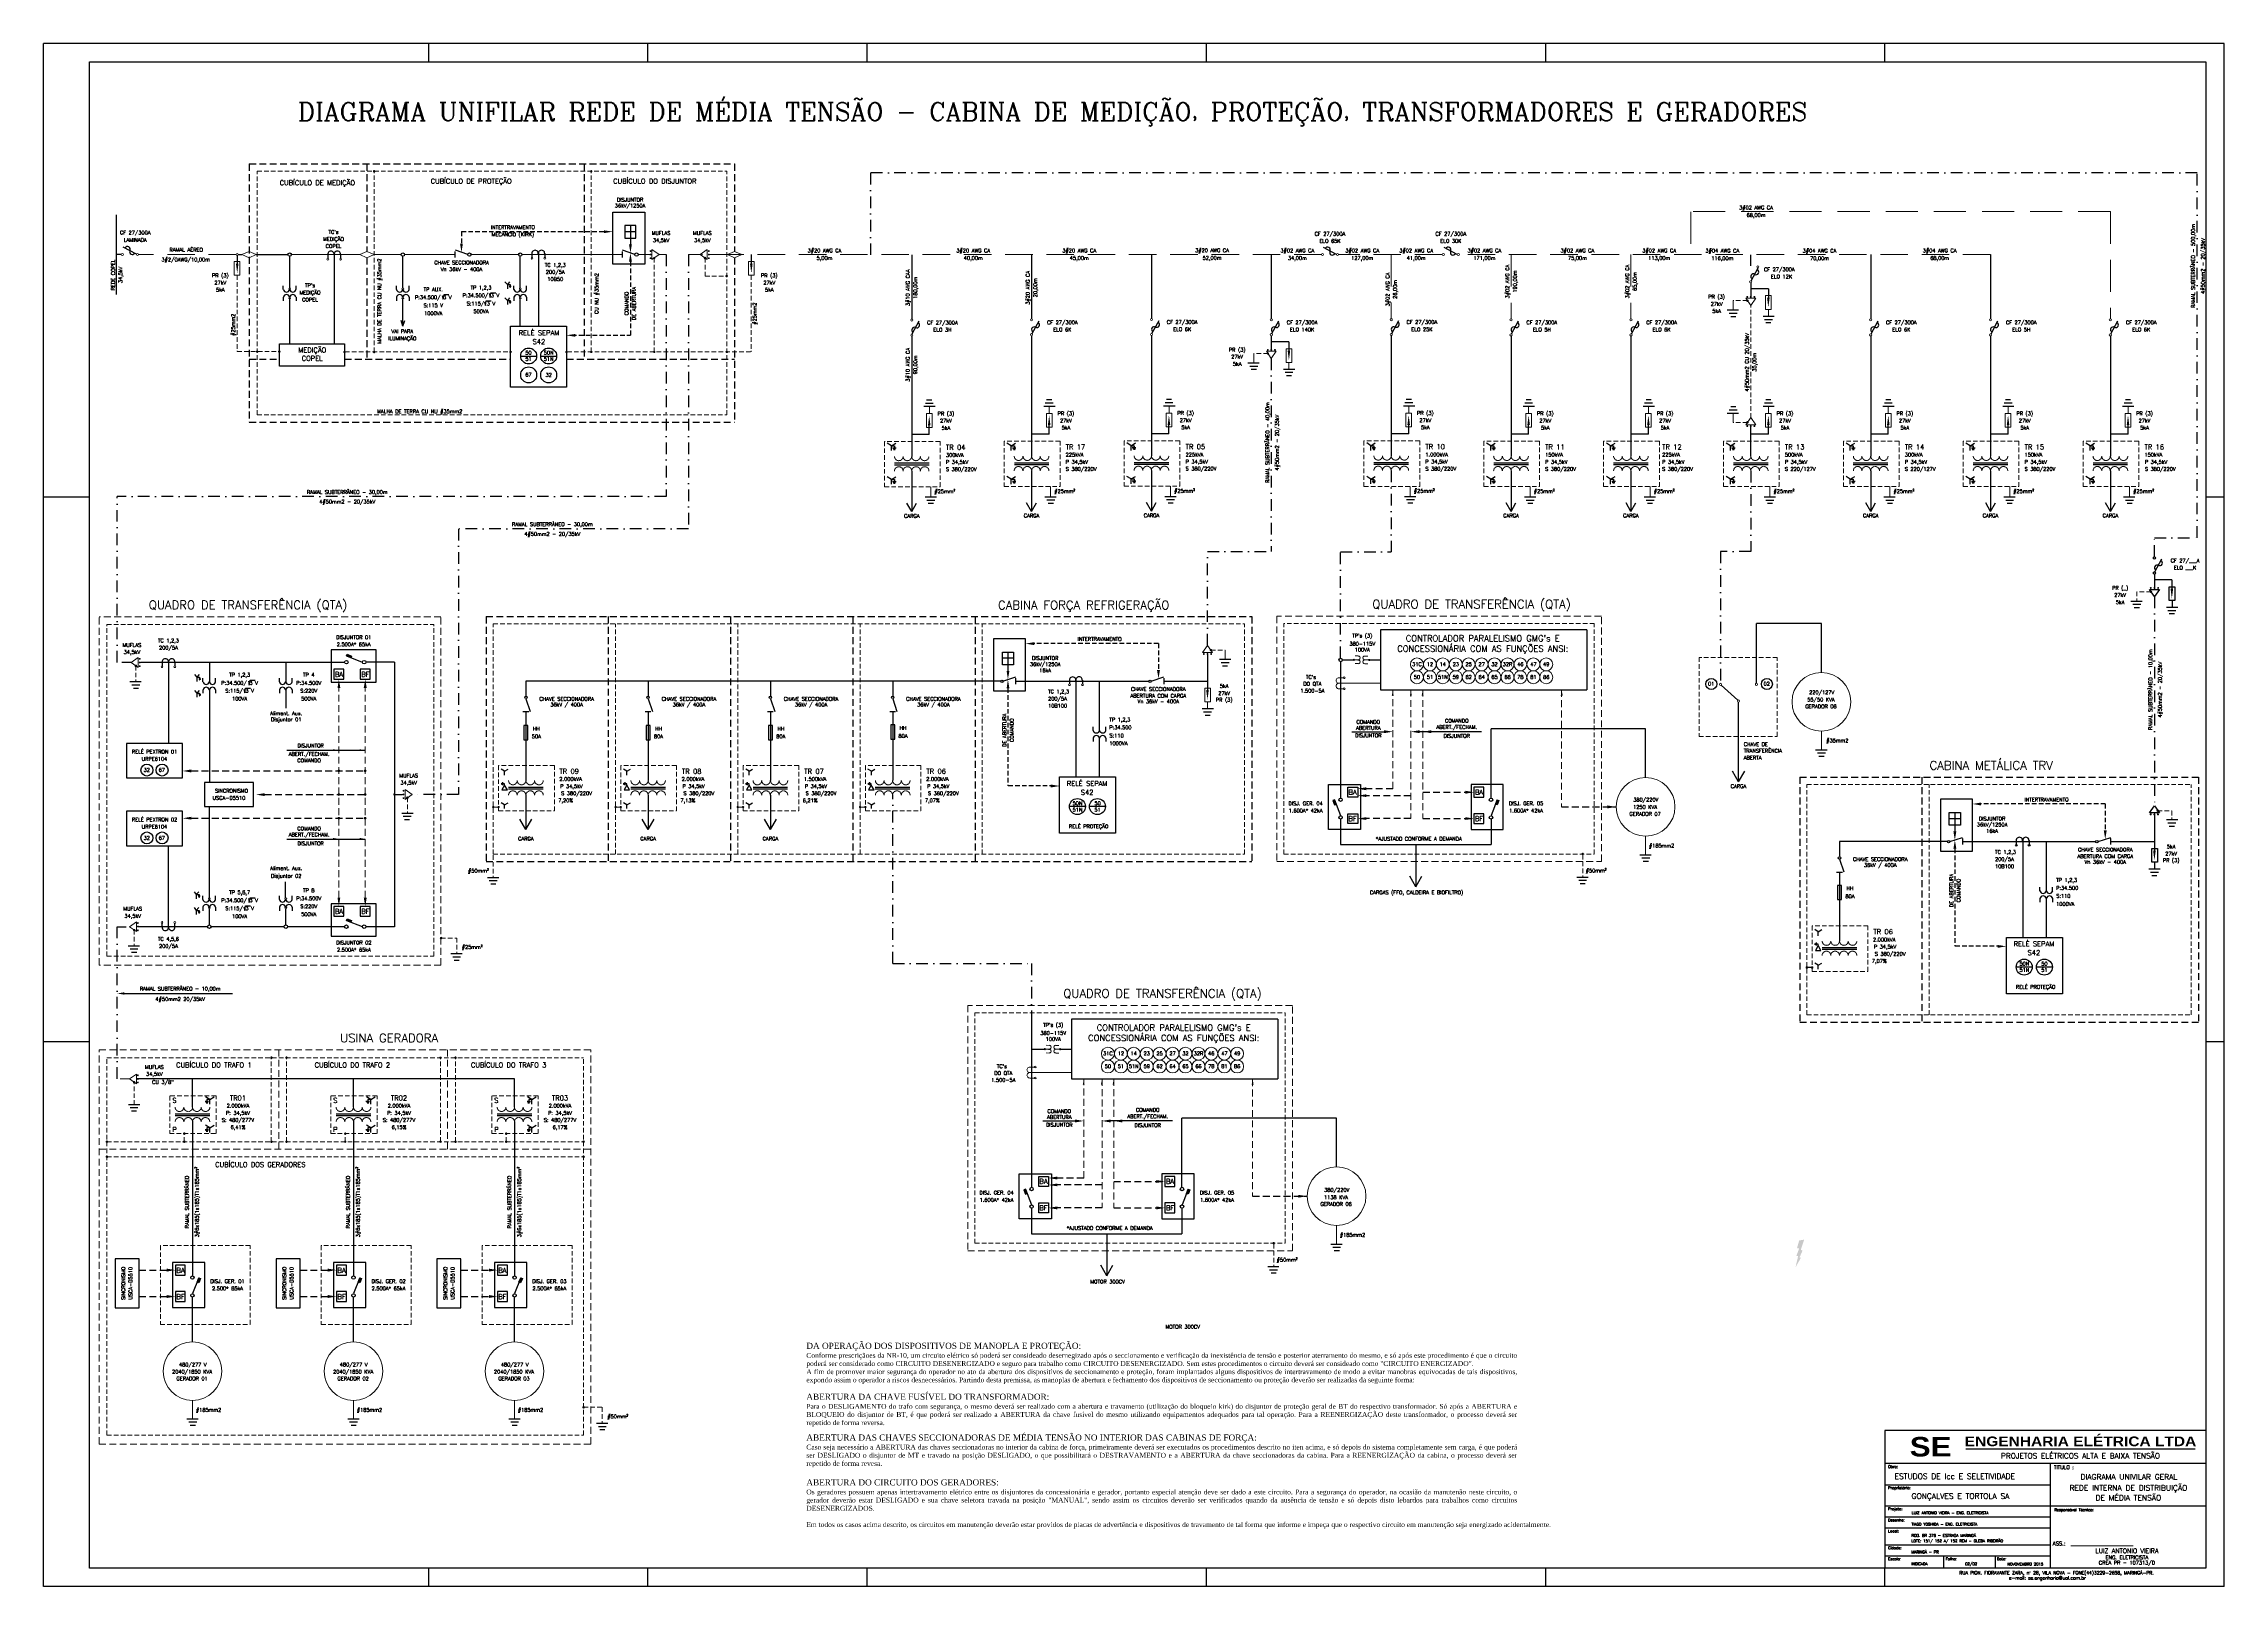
# Model space of a CAD drawing. Header units: millimetres. Extents: x 997 to 4249, y 599 to 1440.
# Drawn here: x 2257 to 3446, y 599 to 1440 of the extents above; entities that cross this region are included whole.
import ezdxf
from ezdxf import colors
from ezdxf.entities.mleader import LeaderData, LeaderLine
from ezdxf.enums import TextEntityAlignment as Align
from ezdxf.math import Vec2, Vec3

# ---------------------------------------------------------------- set-up
doc = ezdxf.new("R2010")
doc.units = ezdxf.units.MM
for name, pattern in [('DASHDOT', [25.4, 12.7, -6.35, 0, -6.35]), ('DASHDOT2', [12.7, 6.35, -3.175, 0, -3.175]), ('HIDDEN', [0.375, 0.25, -0.125])]:
    doc.linetypes.add(name, pattern=pattern)
for name, color, linetype in [('AT', 5, 'Continuous'), ('BT', 5, 'Continuous'), ('CARIMBO', 8, 'Continuous'), ('ELÉTRICO', 5, 'Continuous'), ('LUMINARIA', 1, 'Continuous')]:
    doc.layers.add(name, color=color, linetype=linetype)
doc.styles.add('ROMANC', font='romanc', dxfattribs={"height": 0.3})
doc.styles.add('ROMANS', font='ROMANS.SHX')
doc.styles.add('style1', font='', dxfattribs={"height": 0.3})
doc.styles.get('style1').set_extended_font_data('Arial Black')

# ---------------------------------------------------------------- blocks, each defined once
blk = doc.blocks.new('SETA')
at = {"layer": 'BT'}
blk.add_lwpolyline([(0, 0, 0, 0.1, 0), (0, 0.378, 0.1, 0.1, 0)], format="xyseb", dxfattribs=at)

msp = doc.modelspace()

# ---------------------------------------------------------------- hatches: boundary and pattern name
at = {"extrusion": (-0.166692, 0.311007, 0.935675)}
msp.add_hatch(color=256, dxfattribs=at).paths.add_polyline_path([(-3203.6, 886.7), (-3203, 885.8), (-3207.2, 881.5), (-3204.6, 880.6), (-3201.6, 883.9), (-3202.5, 884.7), (-3199.3, 887.7), (-3200.1, 888.3), (-3195.9, 893.4), (-3201, 889.9), (-3200.4, 889.4)])
at = {"layer": 'BT'}
for points in [[(2424.5, 1106.2), (2424.1, 1105.3), (2421.7, 1106.3), (2422.1, 1107.2)], [(2960.3, 1025.1), (2961.2, 1025.4), (2960.3, 1027.9), (2959.4, 1027.5)], [(3049.1, 1025.1), (3048.2, 1025.4), (3049.1, 1027.9), (3050, 1027.5)], [(2424.5, 962.1), (2424.1, 961.2), (2421.7, 962.1), (2422.1, 963)], [(2791.8, 812.9), (2792.7, 813.2), (2791.8, 815.7), (2790.9, 815.3)], [(2880.6, 812.9), (2879.7, 813.2), (2880.6, 815.7), (2881.5, 815.3)], [(2341.1, 764.5), (2340.2, 764.9), (2341.1, 767.3), (2342, 767)], [(2428.9, 764.5), (2428, 764.9), (2428.9, 767.3), (2429.8, 767)], [(2516.6, 764.5), (2515.7, 764.9), (2516.7, 767.3), (2517.6, 767)]]:
    msp.add_hatch(color=256, dxfattribs=at).paths.add_polyline_path(points)
h = msp.add_hatch(color=7, dxfattribs=at)
h.paths.add_polyline_path([(2417.5, 1043.1, -0.414214), (2417.1, 1043.6), (2417.5, 1043.6)])
h.paths.add_polyline_path([(2417.5, 1043.6), (2417.1, 1043.6, -0.414214), (2417.5, 1044.1)])
h.paths.add_polyline_path([(2417.5, 1043.1), (2417.5, 1043.6), (2418, 1043.6, -0.414214)])
h.paths.add_polyline_path([(2418, 1043.6), (2417.5, 1043.6), (2417.5, 1044.1, -0.414214)])
h = msp.add_hatch(color=7, dxfattribs=at)
h.paths.add_polyline_path([(2431.9, 1043.1), (2431.9, 1044.1, -0.414214), (2432.4, 1043.6, -0.414214)])
h.paths.add_polyline_path([(2431.9, 1043.1, -0.414214), (2431.5, 1043.6), (2431.9, 1043.6)])
h.paths.add_polyline_path([(2431.9, 1043.6), (2431.5, 1043.6, -0.414214), (2431.9, 1044.1)])
h = msp.add_hatch(color=7, dxfattribs=at)
h.paths.add_polyline_path([(2417.5, 1031.2, 0.414214), (2417.1, 1030.7), (2417.5, 1030.7)])
h.paths.add_polyline_path([(2417.5, 1030.7), (2417.1, 1030.7, 0.414214), (2417.5, 1030.2)])
h.paths.add_polyline_path([(2417.5, 1031.2), (2417.5, 1030.7), (2418, 1030.7, 0.414214)])
h.paths.add_polyline_path([(2418, 1030.7), (2417.5, 1030.7), (2417.5, 1030.2, 0.414214)])
h = msp.add_hatch(color=7, dxfattribs=at)
h.paths.add_polyline_path([(2431.9, 1031.2), (2431.9, 1030.2, 0.414214), (2432.4, 1030.7, 0.414214)])
h.paths.add_polyline_path([(2431.9, 1031.2, 0.414214), (2431.5, 1030.7), (2431.9, 1030.7)])
h.paths.add_polyline_path([(2431.9, 1030.7), (2431.5, 1030.7, 0.414214), (2431.9, 1030.2)])
h = msp.add_hatch(color=7, dxfattribs=at)
h.paths.add_polyline_path([(2417.5, 1018.3, 0.414214), (2417.1, 1017.8), (2417.5, 1017.8)])
h.paths.add_polyline_path([(2417.5, 1017.8), (2417.1, 1017.8, 0.414214), (2417.5, 1017.4)])
h.paths.add_polyline_path([(2417.5, 1018.3), (2417.5, 1017.8), (2418, 1017.8, 0.414214)])
h.paths.add_polyline_path([(2418, 1017.8), (2417.5, 1017.8), (2417.5, 1017.4, 0.414214)])
h = msp.add_hatch(color=7, dxfattribs=at)
h.paths.add_polyline_path([(2431.9, 1018.3), (2431.9, 1017.4, 0.414214), (2432.4, 1017.8, 0.414214)])
h.paths.add_polyline_path([(2431.9, 1018.3, 0.414214), (2431.5, 1017.8), (2431.9, 1017.8)])
h.paths.add_polyline_path([(2431.9, 1017.8), (2431.5, 1017.8, 0.414214), (2431.9, 1017.4)])

# ---------------------------------------------------------------- linework, layer by layer
for p, q in [((2466.5, 1430.1), (2466.5, 1440.1)), ((2586, 1430.1), (2586, 1440.1)), ((2705.5, 1430.1), (2705.5, 1440.1)), ((2890.5, 1430.1), (2890.5, 1440.1)), ((3075.5, 1430.1), (3075.5, 1440.1)), ((3260.5, 1430.1), (3260.5, 1440.1)), ((2573.4, 1337.6, -433.6), (2579.5, 1337.6, -433.6)), ((2576.5, 1340.9, -433.6), (2576.5, 1334.1, -433.6)), ((2508.1, 1310.2, 365.7), (2509.4, 1308.7, 365.7)), ((2510.6, 1310.2, 365.7), (2509.4, 1308.7, 365.7)), ((2509.4, 1308.7, 365.7), (2509.4, 1306.4, 365.7)), ((2509.4, 1308.7, 365.7), (2510.9, 1308.7, 365.7)), ((2510.3, 1307.9, 365.7), (2511.5, 1307.9, 365.7)), ((2510.9, 1308.7, 365.7), (2510.9, 1307.9, 365.7)), ((2473.9, 1302.8, 361.8), (2474.4, 1300.7, 361.8)), ((2474.4, 1300.7, 361.8), (2474.9, 1303.3, 361.8)), ((2474.9, 1303.3, 361.8), (2477.5, 1303.3, 361.8)), ((2497, 1299.4, 368.6), (2497.5, 1297.3, 368.6)), ((2497.5, 1297.3, 368.6), (2497.9, 1299.9, 368.6)), ((2497.9, 1299.9, 368.6), (2500.6, 1299.9, 368.6)), ((2499.5, 1303.8, 368.6), (2500, 1301.7, 368.6)), ((2500, 1301.7, 368.6), (2500.4, 1304.3, 368.6)), ((2500.4, 1304.3, 368.6), (2503.1, 1304.3, 368.6)), ((2508.1, 1301.6, 365.7), (2509.4, 1300.1, 365.7)), ((2510.6, 1301.6, 365.7), (2509.4, 1300.1, 365.7)), ((2509.4, 1300.1, 365.7), (2509.4, 1297.8, 365.7)), ((2509.4, 1300.1, 365.7), (2510.9, 1300.1, 365.7)), ((2510.3, 1299.3, 365.7), (2511.5, 1299.3, 365.7)), ((2510.5, 1307.6, 365.7), (2511.3, 1307.6, 365.7)), ((2510.5, 1299, 365.7), (2511.3, 1299, 365.7)), ((2510.7, 1307.3, 365.7), (2511.1, 1307.3, 365.7)), ((2510.7, 1298.7, 365.7), (2511.1, 1298.7, 365.7)), ((2510.9, 1300.1, 365.7), (2510.9, 1299.3, 365.7)), ((2718.8, 1220.8, 624.6), (2720.4, 1220.8, 624.6)), ((2719.4, 1219.7, 624.6), (2721.4, 1219.7, 624.6)), ((2719.7, 1219.3, 624.6), (2721.1, 1219.3, 624.6)), ((2720, 1218.8, 624.6), (2720.9, 1218.8, 624.6)), ((2720.4, 1220.8, 624.6), (2720.4, 1219.7, 624.6)), ((2784.1, 1220.8, 21.9), (2785.8, 1220.8, 21.9)), ((2784.8, 1219.7, 21.9), (2786.7, 1219.7, 21.9)), ((2785, 1219.3, 21.9), (2786.5, 1219.3, 21.9)), ((2785.3, 1218.8, 21.9), (2786.2, 1218.8, 21.9)), ((2785.8, 1220.8, 21.9), (2785.8, 1219.7, 21.9)), ((2849.5, 1220.9, 23), (2851.1, 1220.9, 23)), ((2850.1, 1219.9, 23), (2852.1, 1219.9, 23)), ((2850.4, 1219.4, 23), (2851.8, 1219.4, 23)), ((2850.7, 1219, 23), (2851.6, 1219, 23)), ((2851.1, 1220.9, 23), (2851.1, 1219.9, 23)), ((2980.2, 1220.9, 547.7), (2981.8, 1220.9, 547.7)), ((2980.9, 1219.9, 547.7), (2982.8, 1219.9, 547.7)), ((2981.1, 1219.4, 547.7), (2982.5, 1219.4, 547.7)), ((2981.4, 1218.9, 547.7), (2982.3, 1218.9, 547.7)), ((2981.8, 1220.9, 547.7), (2981.8, 1219.9, 547.7)), ((3045.6, 1220.8, 624.6), (3047.2, 1220.8, 624.6)), ((3046.2, 1219.7, 624.6), (3048.2, 1219.7, 624.6)), ((3046.5, 1219.3, 624.6), (3047.9, 1219.3, 624.6)), ((3046.7, 1218.8, 624.6), (3047.6, 1218.8, 624.6)), ((3047.2, 1220.8, 624.6), (3047.2, 1219.7, 624.6)), ((3110.9, 1220.8, 624.6), (3112.5, 1220.8, 624.6)), ((3111.6, 1219.7, 624.6), (3113.5, 1219.7, 624.6)), ((3111.8, 1219.3, 624.6), (3113.2, 1219.3, 624.6)), ((3112.1, 1218.8, 624.6), (3113, 1218.8, 624.6)), ((3112.5, 1220.8, 624.6), (3112.5, 1219.7, 624.6)), ((3176.3, 1220.8, 624.6), (3177.9, 1220.8, 624.6)), ((3176.9, 1219.7, 624.6), (3178.9, 1219.7, 624.6)), ((3177.2, 1219.3, 624.6), (3178.6, 1219.3, 624.6)), ((3177.4, 1218.8, 624.6), (3178.3, 1218.8, 624.6)), ((3177.9, 1220.8, 624.6), (3177.9, 1219.7, 624.6)), ((3241.6, 1220.8, 624.6), (3243.2, 1220.8, 624.6)), ((3242.3, 1219.7, 624.6), (3244.2, 1219.7, 624.6)), ((3242.5, 1219.3, 624.6), (3243.9, 1219.3, 624.6)), ((3242.8, 1218.8, 624.6), (3243.7, 1218.8, 624.6)), ((3243.2, 1220.8, 624.6), (3243.2, 1219.7, 624.6)), ((3307, 1220.8, 624.6), (3308.6, 1220.8, 624.6)), ((3307.6, 1219.7, 624.6), (3309.6, 1219.7, 624.6)), ((3307.9, 1219.3, 624.6), (3309.3, 1219.3, 624.6)), ((3308.1, 1218.8, 624.6), (3309.1, 1218.8, 624.6)), ((3308.6, 1220.8, 624.6), (3308.6, 1219.7, 624.6)), ((3372.3, 1220.8, 624.6), (3374, 1220.8, 624.6)), ((3373, 1219.7, 624.6), (3374.9, 1219.7, 624.6)), ((3373.2, 1219.3, 624.6), (3374.7, 1219.3, 624.6)), ((3373.5, 1218.8, 624.6), (3374.4, 1218.8, 624.6)), ((3374, 1220.8, 624.6), (3374, 1219.7, 624.6)), ((2718.8, 1202.5, 20.8), (2720.4, 1202.5, 20.8)), ((2719.4, 1201.4, 20.8), (2721.4, 1201.4, 20.8)), ((2719.7, 1201, 20.8), (2721.1, 1201, 20.8)), ((2720.4, 1211.5, -605.9), (2739.3, 1211.5, -605.9)), ((2720.4, 1210.5, -605.9), (2739.3, 1210.5, -605.9)), ((2720.4, 1202.5, 20.8), (2720.4, 1201.4, 20.8)), ((2784.1, 1202.6, 21.9), (2785.8, 1202.6, 21.9)), ((2784.8, 1201.6, 21.9), (2786.7, 1201.6, 21.9)), ((2785, 1201.1, 21.9), (2786.5, 1201.1, 21.9)), ((2785.8, 1211.6, -604.9), (2804.7, 1211.6, -604.9)), ((2785.8, 1210.7, -604.9), (2804.7, 1210.7, -604.9)), ((2785.8, 1202.6, 21.9), (2785.8, 1201.6, 21.9)), ((2849.5, 1202.8, 23), (2851.1, 1202.8, 23)), ((2850.1, 1201.7, 23), (2852.1, 1201.7, 23)), ((2850.4, 1201.3, 23), (2851.8, 1201.3, 23)), ((2851.1, 1211.8, -603.8), (2870, 1211.8, -603.8)), ((2851.1, 1210.8, -603.8), (2870, 1210.8, -603.8)), ((2851.1, 1202.8, 23), (2851.1, 1201.7, 23)), ((2980.2, 1202.7, 547.7), (2981.8, 1202.7, 547.7)), ((2980.9, 1201.7, 547.7), (2982.8, 1201.7, 547.7)), ((2981.1, 1201.2, 547.7), (2982.5, 1201.2, 547.7)), ((2981.8, 1211.8, -79.1), (3000.7, 1211.8, -79.1)), ((2981.8, 1210.8, -79.1), (3000.7, 1210.8, -79.1)), ((2981.8, 1202.7, 547.7), (2981.8, 1201.7, 547.7)), ((3045.6, 1202.6, 624.6), (3047.2, 1202.6, 624.6)), ((3046.2, 1201.6, 624.6), (3048.2, 1201.6, 624.6)), ((3046.5, 1201.1, 624.6), (3047.9, 1201.1, 624.6)), ((3047.2, 1211.6, -2.2), (3066.1, 1211.6, -2.2)), ((3047.2, 1210.6, -2.2), (3066.1, 1210.6, -2.2)), ((3047.2, 1202.6, 624.6), (3047.2, 1201.6, 624.6)), ((3110.9, 1202.6, 624.6), (3112.5, 1202.6, 624.6)), ((3111.6, 1201.6, 624.6), (3113.5, 1201.6, 624.6)), ((3111.8, 1201.1, 624.6), (3113.2, 1201.1, 624.6)), ((3112.5, 1211.6, -2.2), (3131.4, 1211.6, -2.2)), ((3112.5, 1210.6, -2.2), (3131.4, 1210.6, -2.2)), ((3112.5, 1202.6, 624.6), (3112.5, 1201.6, 624.6)), ((3176.3, 1202.6, 624.6), (3177.9, 1202.6, 624.6)), ((3176.9, 1201.6, 624.6), (3178.9, 1201.6, 624.6)), ((3177.2, 1201.1, 624.6), (3178.6, 1201.1, 624.6)), ((3177.9, 1211.6, -2.2), (3196.8, 1211.6, -2.2)), ((3177.9, 1210.6, -2.2), (3196.8, 1210.6, -2.2)), ((3177.9, 1202.6, 624.6), (3177.9, 1201.6, 624.6)), ((3241.6, 1202.6, 624.6), (3243.2, 1202.6, 624.6)), ((3242.3, 1201.6, 624.6), (3244.2, 1201.6, 624.6)), ((3242.5, 1201.1, 624.6), (3243.9, 1201.1, 624.6)), ((3243.2, 1211.6, -2.2), (3262.1, 1211.6, -2.2)), ((3243.2, 1210.6, -2.2), (3262.1, 1210.6, -2.2)), ((3243.2, 1202.6, 624.6), (3243.2, 1201.6, 624.6)), ((3307, 1202.6, 624.6), (3308.6, 1202.6, 624.6)), ((3307.6, 1201.6, 624.6), (3309.6, 1201.6, 624.6)), ((3307.9, 1201.1, 624.6), (3309.3, 1201.1, 624.6)), ((3308.6, 1211.6, -2.2), (3327.5, 1211.6, -2.2)), ((3308.6, 1210.6, -2.2), (3327.5, 1210.6, -2.2)), ((3308.6, 1202.6, 624.6), (3308.6, 1201.6, 624.6)), ((3372.3, 1202.6, 624.6), (3374, 1202.6, 624.6)), ((3373, 1201.6, 624.6), (3374.9, 1201.6, 624.6)), ((3373.2, 1201.1, 624.6), (3374.7, 1201.1, 624.6)), ((3374, 1211.6, -2.2), (3392.8, 1211.6, -2.2)), ((3374, 1210.6, -2.2), (3392.8, 1210.6, -2.2)), ((3374, 1202.6, 624.6), (3374, 1201.6, 624.6)), ((2720, 1200.5, 20.8), (2720.9, 1200.5, 20.8)), ((2785.3, 1200.6, 21.9), (2786.2, 1200.6, 21.9)), ((2850.7, 1200.8, 23), (2851.6, 1200.8, 23)), ((2981.4, 1200.8, 547.7), (2982.3, 1200.8, 547.7)), ((3046.7, 1200.6, 624.6), (3047.6, 1200.6, 624.6)), ((3112.1, 1200.6, 624.6), (3113, 1200.6, 624.6)), ((3177.4, 1200.6, 624.6), (3178.3, 1200.6, 624.6)), ((3242.8, 1200.6, 624.6), (3243.7, 1200.6, 624.6)), ((3308.1, 1200.6, 624.6), (3309.1, 1200.6, 624.6)), ((3373.5, 1200.6, 624.6), (3374.4, 1200.6, 624.6)), ((2782.3, 1108.4, -347.5), (2782.3, 1101.5, -347.5)), ((2338.9, 1096.2, 10114.5), (2340.1, 1094.7, 10114.5)), ((2341.4, 1096.2, 10114.5), (2340.1, 1094.7, 10114.5)), ((2340.1, 1094.7, 10114.5), (2340.1, 1092.4, 10114.5)), ((2340.1, 1094.7, 10114.5), (2341.6, 1094.7, 10114.5)), ((2341.1, 1093.9, 10114.5), (2342.2, 1093.9, 10114.5)), ((2341.6, 1094.7, 10114.5), (2341.6, 1093.9, 10114.5)), ((2785.4, 1105, -347.5), (2779.3, 1105, -347.5)), ((2338.9, 1087.5, 10114.5), (2340.1, 1086, 10114.5)), ((2341.4, 1087.5, 10114.5), (2340.1, 1086, 10114.5)), ((2340.1, 1086, 10114.5), (2340.1, 1083.8, 10114.5)), ((2340.1, 1086, 10114.5), (2341.6, 1086, 10114.5)), ((2341.1, 1085.3, 10114.5), (2342.2, 1085.3, 10114.5)), ((2341.3, 1093.6, 10114.5), (2342, 1093.6, 10114.5)), ((2341.3, 1085, 10114.5), (2342, 1085, 10114.5)), ((2341.5, 1093.2, 10114.5), (2341.8, 1093.2, 10114.5)), ((2341.5, 1084.6, 10114.5), (2341.8, 1084.6, 10114.5)), ((2341.6, 1086, 10114.5), (2341.6, 1085.3, 10114.5)), ((2365.7, 1088.2, 10117.4), (2366.2, 1086.1, 10117.4)), ((2366.2, 1086.1, 10117.4), (2366.7, 1088.7, 10117.4)), ((2366.7, 1088.7, 10117.4), (2369.3, 1088.7, 10117.4)), ((2368.2, 1092.5, 10117.4), (2368.7, 1090.4, 10117.4)), ((2368.7, 1090.4, 10117.4), (2369.1, 1093, 10117.4)), ((2369.1, 1093, 10117.4), (2371.8, 1093, 10117.4)), ((2389.2, 1055, -169.8), (2431.9, 1055, -169.8)), ((2506.3, 1036.3, 279.3), (2506.3, 1037, 279.3)), ((2506.7, 1036.1, 279.3), (2506.7, 1037.2, 279.3)), ((2507, 1035.9, 279.3), (2507, 1037.4, 279.3)), ((2507.9, 1036.6, 279.3), (2507, 1036.6, 279.3)), ((2507.9, 1035.9, 279.3), (2507.9, 1036.6, 279.3)), ((2510, 1034.8, -347.5), (2528.9, 1034.8, -347.5)), ((2572.9, 1036.3, 279.3), (2572.9, 1037, 279.3)), ((2573.3, 1036.1, 279.3), (2573.3, 1037.2, 279.3)), ((2573.7, 1035.9, 279.3), (2573.7, 1037.4, 279.3)), ((2574.5, 1036.6, 279.3), (2573.7, 1036.6, 279.3)), ((2574.5, 1035.9, 279.3), (2574.5, 1036.6, 279.3)), ((2576.7, 1034.8, -347.5), (2595.6, 1034.8, -347.5)), ((2639.6, 1036.3, 279.3), (2639.6, 1037, 279.3)), ((2640, 1036.1, 279.3), (2640, 1037.2, 279.3)), ((2640.3, 1035.9, 279.3), (2640.3, 1037.4, 279.3)), ((2641.2, 1036.6, 279.3), (2640.3, 1036.6, 279.3)), ((2641.2, 1035.9, 279.3), (2641.2, 1036.6, 279.3)), ((2643.4, 1034.8, -347.5), (2662.2, 1034.8, -347.5)), ((2706.3, 1036.3, 279.3), (2706.3, 1037, 279.3)), ((2706.6, 1036.1, 279.3), (2706.6, 1037.2, 279.3)), ((2707, 1035.9, 279.3), (2707, 1037.4, 279.3)), ((2707.8, 1036.6, 279.3), (2707, 1036.6, 279.3)), ((2707.8, 1035.9, 279.3), (2707.8, 1036.6, 279.3)), ((2710, 1034.8, -347.5), (2728.9, 1034.8, -347.5)), ((2510, 1033.9, -347.5), (2528.9, 1033.9, -347.5)), ((2576.7, 1033.9, -347.5), (2595.6, 1033.9, -347.5)), ((2643.4, 1033.9, -347.5), (2662.2, 1033.9, -347.5)), ((2710, 1033.9, -347.5), (2728.9, 1033.9, -347.5)), ((3301.6, 1017.5, -528.8), (3295.5, 1017.5, -528.8)), ((3298.6, 1020.9, -528.8), (3298.6, 1014.1, -528.8)), ((2389.2, 1006.5, -169.8), (2431.9, 1006.5, -169.8)), ((2338.6, 977.7, -651.7), (2339.8, 976.2, -651.7)), ((2341.1, 977.7, -651.7), (2339.8, 976.2, -651.7)), ((2339.8, 976.2, -651.7), (2339.8, 973.9, -651.7)), ((2339.8, 976.2, -651.7), (2341.4, 976.2, -651.7)), ((2340.8, 975.5, -651.7), (2341.9, 975.5, -651.7)), ((2341, 975.1, -651.7), (2341.7, 975.1, -651.7)), ((2341.4, 976.2, -651.7), (2341.4, 975.5, -651.7)), ((2338.6, 969.1, -651.7), (2339.8, 967.6, -651.7)), ((2341.1, 969.1, -651.7), (2339.8, 967.6, -651.7)), ((2339.8, 967.6, -651.7), (2339.8, 965.3, -651.7)), ((2339.8, 967.6, -651.7), (2341.4, 967.6, -651.7)), ((2340.8, 966.8, -651.7), (2341.9, 966.8, -651.7)), ((2341, 966.5, -651.7), (2341.7, 966.5, -651.7)), ((2341.2, 974.8, -651.7), (2341.5, 974.8, -651.7)), ((2341.2, 966.2, -651.7), (2341.5, 966.2, -651.7)), ((2341.4, 967.6, -651.7), (2341.4, 966.8, -651.7)), ((2365.7, 969.6, -648.8), (2366.2, 967.5, -648.8)), ((2366.2, 967.5, -648.8), (2366.6, 970.1, -648.8)), ((2366.6, 970.1, -648.8), (2369.3, 970.1, -648.8)), ((2368.2, 974, -648.8), (2368.7, 971.9, -648.8)), ((2368.7, 971.9, -648.8), (2369.1, 974.5, -648.8)), ((2369.1, 974.5, -648.8), (2371.8, 974.5, -648.8)), ((3222.5, 948.8, 98), (3222.5, 949.6, 98)), ((3222.9, 948.6, 98), (3222.9, 949.8, 98)), ((3223.2, 948.4, 98), (3223.2, 950, 98)), ((3224.1, 949.2, 98), (3223.2, 949.2, 98)), ((3224.1, 948.4, 98), (3224.1, 949.2, 98)), ((3226.3, 947.4, -528.8), (3245.1, 947.4, -528.8)), ((3226.3, 946.4, -528.8), (3245.1, 946.4, -528.8)), ((2328.3, 856.7, -11558.4), (2347.2, 856.7, -11558.4)), ((2346.5, 863.4), (2344.6, 863.4)), ((2346.3, 863), (2344.8, 863)), ((2346, 862.5), (2345.1, 862.5)), ((2347.2, 864.5), (2345.5, 864.5)), ((2345.5, 864.5), (2345.5, 863.4)), ((2416.1, 856.7, -11726.3), (2434.9, 856.7, -11726.3)), ((2434.3, 863.4, -167.8), (2432.3, 863.4, -167.8)), ((2434, 863, -167.8), (2432.6, 863, -167.8)), ((2433.8, 862.5, -167.8), (2432.9, 862.5, -167.8)), ((2434.9, 864.5, -167.8), (2433.3, 864.5, -167.8)), ((2433.3, 864.5, -167.8), (2433.3, 863.4, -167.8)), ((2503.8, 856.7, -13154.8), (2522.7, 856.7, -13154.8)), ((2522, 863.4, -1596.4), (2520.1, 863.4, -1596.4)), ((2521.8, 863, -1596.4), (2520.4, 863, -1596.4)), ((2521.5, 862.5, -1596.4), (2520.6, 862.5, -1596.4)), ((2522.7, 864.5, -1596.4), (2521.1, 864.5, -1596.4)), ((2521.1, 864.5, -1596.4), (2521.1, 863.4, -1596.4)), ((2328.3, 855.7, -11558.4), (2347.2, 855.7, -11558.4)), ((2346.5, 848), (2344.6, 848)), ((2346.3, 847.6), (2344.8, 847.6)), ((2346, 847.1), (2345.1, 847.1)), ((2347.2, 849.1), (2345.5, 849.1)), ((2345.5, 849.1), (2345.5, 848)), ((2416.1, 855.7, -11726.3), (2434.9, 855.7, -11726.3)), ((2434.3, 848, -167.8), (2432.3, 848, -167.8)), ((2434, 847.6, -167.8), (2432.6, 847.6, -167.8)), ((2433.8, 847.1, -167.8), (2432.9, 847.1, -167.8)), ((2434.9, 849.1, -167.8), (2433.3, 849.1, -167.8)), ((2433.3, 849.1, -167.8), (2433.3, 848, -167.8)), ((2503.8, 855.7, -13154.8), (2522.7, 855.7, -13154.8)), ((2522, 848, -1596.4), (2520.1, 848, -1596.4)), ((2521.8, 847.6, -1596.4), (2520.4, 847.6, -1596.4)), ((2521.5, 847.1, -1596.4), (2520.6, 847.1, -1596.4)), ((2522.7, 849.1, -1596.4), (2521.1, 849.1, -1596.4)), ((2521.1, 849.1, -1596.4), (2521.1, 848, -1596.4)), ((3304.5, 674.1), (3429.7, 674.1)), ((3350.5, 666.1), (3350.5, 609.1)), ((3260.5, 654.5), (3350.5, 654.5)), ((3260.5, 643), (3346.5, 643)), ((3260.5, 643), (3350.5, 643)), ((3350.5, 643), (3435.5, 643)), ((3260.5, 637), (3350.5, 637)), ((3260.5, 631), (3350.5, 631)), ((3260.5, 621.8), (3350.5, 621.8)), ((2466.5, 599.1), (2466.5, 609.1)), ((2586, 599.1), (2586, 609.1)), ((2705.5, 599.1), (2705.5, 609.1)), ((2890.5, 599.1), (2890.5, 609.1)), ((3075.5, 599.1), (3075.5, 609.1)), ((3260.5, 615.8), (3350.5, 615.8)), ((3260.5, 599.1), (3260.5, 609.1)), ((3292.4, 615.8), (3292.4, 609.1)), ((3320.5, 615.8), (3320.5, 609.1))]:
    msp.add_line(p, q)
at = {"linetype": 'HIDDEN', "ltscale": 15}
for p, q in [((2368.6, 1374.5, 270.7), (2633.3, 1374.5, 270.7)), ((2368.6, 1374.5, 270.7), (2368.6, 1233.7, 270.7)), ((2432.8, 1374.5, 845.9), (2432.8, 1326.8, 845.9)), ((2432.8, 1374.5, 845.9), (2432.8, 1326.8, 845.9)), ((2551.2, 1374.5, 845.9), (2551.2, 1268, 845.9)), ((2633.3, 1374.5, 270.7), (2633.3, 1326.8, 270.7)), ((2432.8, 1323.4, 845.9), (2432.8, 1268, 845.9)), ((2432.8, 1323.4, 845.9), (2432.8, 1268, 845.9)), ((2633.3, 1323.4, 270.7), (2633.3, 1233.7, 270.7)), ((2368.6, 1268, -14.6), (2385.1, 1268, -14.6)), ((2420.6, 1268, -14.6), (2511.1, 1268, -14.6)), ((2541.7, 1268, -14.6), (2633.3, 1268, -14.6)), ((2368.6, 1233.7, 271.7), (2633.3, 1233.7, 17.5)), ((2497.8, 1127.8, 181.3), (2915.2, 1127.8, 181.3)), ((2497.8, 1127.8, 756.5), (2497.8, 994.2, 756.5)), ((2564.4, 1127.8, 756.5), (2564.4, 994.2, 756.5)), ((2631.1, 1127.8, 756.5), (2631.1, 994.2, 756.5)), ((2697.8, 1127.8, 756.5), (2697.8, 994.2, 756.5)), ((2764.4, 1127.8, 756.5), (2764.4, 994.2, 756.5)), ((2915.2, 1127.8, 756.5), (2915.2, 994.2, 756.5)), ((2337, 1043.6, 6850.6), (2431.9, 1043.6, 6850.6)), ((3214, 1040.3), (3431.4, 1040.3)), ((3214, 1040.3, 575.2), (3214, 906.7, 575.2)), ((3280.6, 1040.3, 575.2), (3280.6, 906.7, 575.2)), ((3431.4, 1040.3, 575.2), (3431.4, 906.7, 575.2)), ((2377.1, 1030.7, 11319.9), (2431.9, 1030.7, 11319.9)), ((2992.2, 1033.9, -5747.4), (2977.7, 1033.9, -5747.4)), ((3002, 1030.1, -5747.4), (2977.7, 1030.1, -5747.4)), ((3008.5, 1032, -5747.4), (3034.8, 1032, -5747.4)), ((3084.2, 1024, -7556.2), (3113.9, 1024, -7556.2)), ((2337, 1017.8, 6850.6), (2431.9, 1017.8, 6850.6)), ((3002, 1017.6, -5579.6), (2977.7, 1017.6, -5579.6)), ((3008.5, 1017.6, -5579.6), (3034.8, 1017.6, -5579.6)), ((2497.8, 994.2, 755.4), (2915.2, 994.2, 755.4)), ((3214, 906.7, 574.2), (3431.4, 906.7, 574.2)), ((2823.7, 821.7, 1808.8), (2809.2, 821.7, 1808.8)), ((2833.6, 817.9, 1808.8), (2809.2, 817.9, 1808.8)), ((2840, 819.8, 1808.8), (2866.3, 819.8, 1808.8)), ((2915.7, 811.8), (2945.4, 811.8)), ((2833.6, 805.4, 1976.6), (2809.2, 805.4, 1976.6)), ((2840, 805.4, 1976.6), (2866.3, 805.4, 1976.6)), ((2308.6, 771.5, -9894.5), (2323.7, 771.5, -9894.5)), ((2396.4, 771.5, -9894.5), (2411.5, 771.5, -9894.5)), ((2484.1, 771.5, -11323.1), (2499.3, 771.5, -11323.1)), ((2308.6, 757.1, -9726.7), (2323.7, 757.1, -9726.7)), ((2396.4, 757.1, -9726.7), (2411.5, 757.1, -9726.7)), ((2484.1, 757.1, -11155.3), (2499.3, 757.1, -11155.3))]:
    msp.add_line(p, q, dxfattribs=at)
at = {"linetype": 'HIDDEN', "ltscale": 10}
for p, q in [((2484.4, 1337.6, -434.8), (2562.1, 1337.6, -433.4)), ((2484.4, 1337.6, -433.6), (2484.4, 1331, -433.6)), ((2576.5, 1321.2, -433.6), (2576.5, 1281.1, -433.6)), ((2544.6, 1281.1, -435.6), (2576.5, 1281.1, -434.6)), ((2864.4, 1113, -348.5), (2796.7, 1113, -347.3)), ((2864.4, 1113, -347.5), (2864.4, 1098.4, -347.5)), ((2782.3, 1088.6, -347.5), (2782.3, 1035.4, -347.5)), ((2807.5, 1035.4, -348.3), (2782.3, 1035.4, -347.5)), ((3380.6, 1025.6, -529.8), (3312.9, 1025.6, -528.6)), ((3380.6, 1025.6, -528.8), (3380.6, 1011, -528.8)), ((3298.6, 1001.2, -528.8), (3298.6, 948, -528.8)), ((3323.8, 948, -529.6), (3298.6, 948, -528.8))]:
    msp.add_line(p, q, dxfattribs=at)
at = {"ltscale": 0.3}
for p, q in [((2307.1, 1325.4, 887.2), (2300, 1329.2, 887.2)), ((2961.4, 1325.1, -258.1), (2954.3, 1328.9, -258.1)), ((3027.3, 1325.1, -3.2), (3020.2, 1328.9, -3.2)), ((3187.6, 1310.8, -2.2), (3191.4, 1317.9, -2.2)), ((2730.1, 1281.8, -605.9), (2734, 1288.9, -605.9)), ((2795.5, 1282, -604.9), (2799.3, 1289, -604.9)), ((2860.8, 1282.1, -603.8), (2864.7, 1289.2, -603.8)), ((2926.2, 1282, -728.9), (2930, 1289, -728.9)), ((2991.6, 1282.1, -79.1), (2995.4, 1289.1, -79.1)), ((3056.9, 1281.9, -2.2), (3060.7, 1289, -2.2)), ((3122.3, 1281.9, -2.2), (3126.1, 1289, -2.2)), ((3253, 1281.9, -2.2), (3256.8, 1289, -2.2)), ((3318.3, 1281.9, -2.2), (3322.1, 1289, -2.2)), ((3383.7, 1281.9, -2.2), (3387.5, 1289, -2.2)), ((3407.7, 1152.1, -220.4), (3411.5, 1159.2, -220.4))]:
    msp.add_line(p, q, dxfattribs=at)
at = {"color": 5, "ltscale": 100}
for p, q in [((3174.5, 1294.9, 666.7), (3180.7, 1294.9, 666.7)), ((3175.6, 1293.2, 666.7), (3179.9, 1293.2, 666.7)), ((3176.4, 1291.4, 666.7), (3179.2, 1291.4, 666.7)), ((3200.1, 1291.4, 540.5), (3194, 1291.4, 540.5)), ((3199.1, 1289.6, 540.5), (3194.8, 1289.6, 540.5)), ((3198.3, 1287.9, 540.5), (3195.5, 1287.9, 540.5)), ((2913.1, 1266.1, -60), (2919.3, 1266.1, -60)), ((2914.2, 1264.3, -60), (2918.5, 1264.3, -60)), ((2915, 1262.6, -60), (2917.8, 1262.6, -60)), ((2938.7, 1262.5, -186.2), (2932.5, 1262.5, -186.2)), ((2937.7, 1260.8, -186.2), (2933.4, 1260.8, -186.2)), ((2936.9, 1259, -186.2), (2934.1, 1259, -186.2)), ((2742.7, 1242.2, -63.3), (2736.5, 1242.2, -63.3)), ((2741.6, 1244, -63.3), (2737.3, 1244, -63.3)), ((2740.8, 1245.7, -63.3), (2738, 1245.7, -63.3)), ((2873.4, 1242.5, -61.1), (2867.2, 1242.5, -61.1)), ((2872.3, 1244.3, -61.1), (2868, 1244.3, -61.1)), ((2871.5, 1246, -61.1), (2868.7, 1246, -61.1)), ((3004.1, 1242.5, 463.6), (2997.9, 1242.5, 463.6)), ((3003, 1244.2, 463.6), (2998.7, 1244.2, 463.6)), ((3002.3, 1246, 463.6), (2999.5, 1246, 463.6)), ((3069.4, 1242.3, 540.5), (3063.2, 1242.3, 540.5)), ((3068.4, 1244.1, 540.5), (3064.1, 1244.1, 540.5)), ((3067.6, 1245.9, 540.5), (3064.8, 1245.9, 540.5)), ((3134.8, 1242.3, 540.5), (3128.6, 1242.3, 540.5)), ((3133.7, 1244.1, 540.5), (3129.4, 1244.1, 540.5)), ((3133, 1245.9, 540.5), (3130.2, 1245.9, 540.5)), ((3174.5, 1238.7, 666.7), (3180.7, 1238.7, 666.7)), ((3175.6, 1240.4, 666.7), (3179.9, 1240.4, 666.7)), ((3176.4, 1242.2, 666.7), (3179.2, 1242.2, 666.7)), ((3200.1, 1242.3, 540.5), (3194, 1242.3, 540.5)), ((3199.1, 1244.1, 540.5), (3194.8, 1244.1, 540.5)), ((3198.3, 1245.9, 540.5), (3195.5, 1245.9, 540.5)), ((3265.5, 1242.3, 540.5), (3259.3, 1242.3, 540.5)), ((3264.5, 1244.1, 540.5), (3260.2, 1244.1, 540.5)), ((3263.7, 1245.9, 540.5), (3260.9, 1245.9, 540.5)), ((3330.8, 1242.3, 540.5), (3324.7, 1242.3, 540.5)), ((3329.8, 1244.1, 540.5), (3325.5, 1244.1, 540.5)), ((3329, 1245.9, 540.5), (3326.2, 1245.9, 540.5)), ((3396.2, 1242.3, 540.5), (3390, 1242.3, 540.5)), ((3395.2, 1244.1, 540.5), (3390.9, 1244.1, 540.5)), ((3394.4, 1245.9, 540.5), (3391.6, 1245.9, 540.5)), ((2903.9, 1104.3, 672.4), (2897.7, 1104.3, 672.4)), ((2902.9, 1102.6, 672.4), (2898.6, 1102.6, 672.4)), ((2902.1, 1100.8, 672.4), (2899.3, 1100.8, 672.4)), ((2303.6, 1092.3, 9366.4), (2309.8, 1092.3, 9366.4)), ((2304.7, 1090.6, 9366.4), (2309, 1090.6, 9366.4)), ((2305.5, 1088.8, 9366.4), (2308.3, 1088.8, 9366.4)), ((2894.4, 1077.4, 195.2), (2888.2, 1077.4, 195.2)), ((2893.3, 1075.7, 195.2), (2889, 1075.7, 195.2)), ((2892.6, 1073.9, 195.2), (2889.8, 1073.9, 195.2)), ((3222.7, 1055.2, -10333.8), (3228.9, 1055.2, -10333.8)), ((3223.7, 1053.5, -10333.8), (3228, 1053.5, -10333.8)), ((3224.5, 1051.7, -10333.8), (3227.3, 1051.7, -10333.8)), ((2458, 1020.4, 7021.3), (2451.8, 1020.4, 7021.3)), ((2456.9, 1018.7, 7021.3), (2452.6, 1018.7, 7021.3)), ((2456.1, 1016.9, 7021.3), (2453.3, 1016.9, 7021.3)), ((2498.5, 985.5, -122.4), (2504.7, 985.5, -122.4)), ((2499.5, 983.8, -122.4), (2503.8, 983.8, -122.4)), ((2500.3, 982, -122.4), (2503.1, 982, -122.4)), ((3092.5, 985.7, -7556.2), (3098.6, 985.7, -7556.2)), ((3093.5, 984, -7556.2), (3097.8, 984, -7556.2)), ((3094.3, 982.2, -7556.2), (3097.1, 982.2, -7556.2)), ((2302.7, 948.3, -2678.3), (2308.9, 948.3, -2678.3)), ((2303.7, 946.6, -2678.3), (2308, 946.6, -2678.3)), ((2304.5, 944.8, -2678.3), (2307.3, 944.8, -2678.3)), ((2478.6, 944, 1328), (2484.8, 944, 1328)), ((2479.6, 942.2, 1328), (2483.9, 942.2, 1328)), ((2480.4, 940.4, 1328), (2483.2, 940.4, 1328)), ((2309, 861.6, -11483.7), (2302.8, 861.6, -11483.7)), ((2308, 859.9, -11483.7), (2303.7, 859.9, -11483.7)), ((2307.2, 858.1, -11483.7), (2304.4, 858.1, -11483.7)), ((2334.6, 690.4, -11114.9), (2340.8, 690.4, -11114.9)), ((2422.4, 690.4, -11114.9), (2428.6, 690.4, -11114.9)), ((2510.2, 690.4, -12543.5), (2516.4, 690.4, -12543.5)), ((2335.7, 688.7, -11114.9), (2340, 688.7, -11114.9)), ((2336.5, 686.9, -11114.9), (2339.3, 686.9, -11114.9)), ((2423.4, 688.7, -11114.9), (2427.7, 688.7, -11114.9)), ((2424.2, 686.9, -11114.9), (2427, 686.9, -11114.9)), ((2511.2, 688.7, -12543.5), (2515.5, 688.7, -12543.5)), ((2512, 686.9, -12543.5), (2514.8, 686.9, -12543.5)), ((2557.9, 688.1, -11833), (2564.1, 688.1, -11833)), ((2559, 686.3, -11833), (2563.3, 686.3, -11833)), ((2559.8, 684.6, -11833), (2562.6, 684.6, -11833))]:
    msp.add_line(p, q, dxfattribs=at)
at = {"ltscale": 100}
for p, q in [((2808, 1242.3, -62.2), (2801.8, 1242.3, -62.2)), ((2807, 1244.1, -62.2), (2802.7, 1244.1, -62.2)), ((2806.2, 1245.9, -62.2), (2803.4, 1245.9, -62.2)), ((2737.1, 1193, 25), (2743.3, 1193, 25)), ((2738.1, 1191.2, 25), (2742.4, 1191.2, 25)), ((2738.9, 1189.5, 25), (2741.7, 1189.5, 25)), ((2802.4, 1193.1, 26), (2808.6, 1193.1, 26)), ((2803.5, 1191.4, 26), (2807.8, 1191.4, 26)), ((2804.3, 1189.6, 26), (2807.1, 1189.6, 26)), ((2867.8, 1193.3, 27.1), (2874, 1193.3, 27.1)), ((2868.8, 1191.5, 27.1), (2873.1, 1191.5, 27.1)), ((2869.6, 1189.8, 27.1), (2872.4, 1189.8, 27.1)), ((2998.5, 1193.3, 551.8), (3004.7, 1193.3, 551.8)), ((2999.6, 1191.5, 551.8), (3003.9, 1191.5, 551.8)), ((3000.3, 1189.7, 551.8), (3003.1, 1189.7, 551.8)), ((3063.9, 1193.1, 628.8), (3070.1, 1193.1, 628.8)), ((3064.9, 1191.3, 628.8), (3069.2, 1191.3, 628.8)), ((3065.7, 1189.6, 628.8), (3068.5, 1189.6, 628.8)), ((3129.2, 1193.1, 628.8), (3135.4, 1193.1, 628.8)), ((3130.3, 1191.3, 628.8), (3134.6, 1191.3, 628.8)), ((3131, 1189.6, 628.8), (3133.8, 1189.6, 628.8)), ((3194.6, 1193.1, 628.8), (3200.8, 1193.1, 628.8)), ((3195.6, 1191.3, 628.8), (3199.9, 1191.3, 628.8)), ((3196.4, 1189.6, 628.8), (3199.2, 1189.6, 628.8)), ((3259.9, 1193.1, 628.8), (3266.1, 1193.1, 628.8)), ((3261, 1191.3, 628.8), (3265.3, 1191.3, 628.8)), ((3261.8, 1189.6, 628.8), (3264.6, 1189.6, 628.8)), ((3325.3, 1193.1, 628.8), (3331.5, 1193.1, 628.8)), ((3326.3, 1191.3, 628.8), (3330.6, 1191.3, 628.8)), ((3327.1, 1189.6, 628.8), (3329.9, 1189.6, 628.8)), ((3390.6, 1193.1, 628.8), (3396.8, 1193.1, 628.8)), ((3391.7, 1191.3, 628.8), (3396, 1191.3, 628.8)), ((3392.5, 1189.6, 628.8), (3395.3, 1189.6, 628.8)), ((2958.4, 785.7), (2964.5, 785.7)), ((2924, 773.5), (2930.1, 773.5)), ((2959.4, 784), (2963.7, 784)), ((2960.2, 782.2), (2963, 782.2)), ((2925, 771.7), (2929.3, 771.7)), ((2925.8, 770), (2928.6, 770))]:
    msp.add_line(p, q, dxfattribs=at)
at = {"lineweight": 13, "ltscale": 10}
for p, q in [((2740.3, 1198.5, 25), (2740.3, 1193, 25)), ((2805.6, 1198.6, 26), (2805.6, 1193.1, 26)), ((2871, 1198.8, 27.1), (2871, 1193.3, 27.1)), ((3001.7, 1198.7, 551.8), (3001.7, 1193.3, 551.8)), ((3067.1, 1198.6, 628.8), (3067.1, 1193.1, 628.8)), ((3132.4, 1198.6, 628.8), (3132.4, 1193.1, 628.8)), ((3197.8, 1198.6, 628.8), (3197.8, 1193.1, 628.8)), ((3263.1, 1198.6, 628.8), (3263.1, 1193.1, 628.8)), ((3328.5, 1198.6, 628.8), (3328.5, 1193.1, 628.8)), ((3393.8, 1198.6, 628.8), (3393.8, 1193.1, 628.8))]:
    msp.add_line(p, q, dxfattribs=at)
at = {"linetype": 'HIDDEN', "lineweight": 13, "ltscale": 15}
for p, q in [((2473.2, 1127.6, 9314.1), (2286.8, 1127.6, 9314.1)), ((2286.8, 937.8, 6470.1), (2286.8, 1127.6, 6470.1)), ((2473.2, 937.8, 1454.2), (2473.2, 1127.6, 1454.2)), ((3105.9, 1128, -7556.2), (2928.9, 1128, -7556.2)), ((2928.9, 1128, -7556.2), (2928.9, 994.3, -7556.2)), ((3105.9, 994.3, -7556.2), (3105.9, 1128, -7556.2)), ((2417.5, 974.5, -169.8), (2417.5, 1088.9, -169.8)), ((2431.9, 974.5, -169.8), (2431.9, 1088.9, -169.8)), ((2928.9, 994.3, -7556.2), (3105.9, 994.3, -7556.2)), ((2473.2, 937.8, -2463.6), (2286.8, 937.8, -2463.6)), ((2937.4, 915.8), (2760.4, 915.8)), ((2760.4, 915.8), (2760.4, 782)), ((2937.4, 782), (2937.4, 915.8)), ((2554.9, 891.5, -2463.6), (2286.8, 891.5, -2463.6)), ((2286.8, 676.6, -2463.6), (2286.8, 891.5, -2463.6)), ((2384.7, 837.4, -2463.6), (2384.7, 891.5, -2463.6)), ((2476.8, 837.4, -2463.6), (2476.8, 891.5, -2463.6)), ((2554.9, 676.6, -2463.6), (2554.9, 891.5, -2463.6)), ((2554.9, 837.4, -2463.6), (2286.8, 837.4, -2463.6)), ((2760.4, 782), (2937.4, 782)), ((2554.9, 676.6, -2463.6), (2286.8, 676.6, -2463.6))]:
    msp.add_line(p, q, dxfattribs=at)
at = {"ltscale": 15}
for p, q in [((2969.8, 1065, -6547.2), (2987.4, 1065, -6547.2)), ((3040.5, 1065, -6547.2), (3006.8, 1065, -6547.2)), ((2801.3, 852.8, 1009), (2818.9, 852.8, 1009)), ((2872, 852.8, 1009), (2838.3, 852.8, 1009))]:
    msp.add_line(p, q, dxfattribs=at)
at = {"color": 2, "ltscale": 100}
for p, q in [((3126.9, 997.9, -7556.2), (3133, 997.9, -7556.2)), ((3127.9, 996.2, -7556.2), (3132.2, 996.2, -7556.2)), ((3128.7, 994.4, -7556.2), (3131.5, 994.4, -7556.2))]:
    msp.add_line(p, q, dxfattribs=at)
for points, elevation in [([(2573.4, 1340.9), (2573.4, 1334.1), (2579.5, 1334.1), (2579.5, 1340.9)], -433.6), ([(2437.9, 1092), (2437.9, 1109.6), (2413.3, 1109.6), (2413.3, 1092)], 7311), ([(2785.4, 1108.4), (2785.4, 1101.5), (2779.3, 1101.5), (2779.3, 1108.4)], -347.5), ([(2414.8, 1099), (2414.8, 1093.6), (2420.2, 1093.6), (2420.2, 1099)], 7690.2), ([(2429.2, 1099), (2429.2, 1093.6), (2434.6, 1093.6), (2434.6, 1099)], 7690.2), ([(2974.6, 1011.7), (2957, 1011.7), (2957, 1036.2), (2974.6, 1036.2)], -6126.6), ([(2967.6, 1034.7), (2973, 1034.7), (2973, 1029.3), (2967.6, 1029.3)], -5747.4), ([(3034.8, 1011.7), (3052.4, 1011.7), (3052.4, 1036.2), (3034.8, 1036.2)], -6126.6), ([(3041.8, 1034.7), (3036.4, 1034.7), (3036.4, 1029.3), (3041.8, 1029.3)], -5747.4), ([(2967.6, 1020.3), (2973, 1020.3), (2973, 1014.9), (2967.6, 1014.9)], -5747.4), ([(3041.8, 1020.3), (3036.4, 1020.3), (3036.4, 1014.9), (3041.8, 1014.9)], -5747.4), ([(3301.6, 1020.9), (3301.6, 1014.1), (3295.5, 1014.1), (3295.5, 1020.9)], -528.8), ([(2437.9, 953.5), (2437.9, 971.2), (2413.3, 971.2), (2413.3, 953.5)], -2003.2), ([(2414.8, 969.8), (2414.8, 964.4), (2420.2, 964.4), (2420.2, 969.8)], -1624), ([(2429.2, 969.8), (2429.2, 964.4), (2434.6, 964.4), (2434.6, 969.8)], -1624), ([(2806.1, 799.5), (2788.5, 799.5), (2788.5, 824), (2806.1, 824)], 1429.6), ([(2799.1, 822.5), (2804.5, 822.5), (2804.5, 817.1), (2799.1, 817.1)], 1808.8), ([(2866.3, 799.5), (2883.9, 799.5), (2883.9, 824), (2866.3, 824)], 1429.6), ([(2873.3, 822.5), (2867.9, 822.5), (2867.9, 817.1), (2873.3, 817.1)], 1808.8), ([(2799.1, 808.1), (2804.5, 808.1), (2804.5, 802.7), (2799.1, 802.7)], 1808.8), ([(2873.3, 808.1), (2867.9, 808.1), (2867.9, 802.7), (2873.3, 802.7)], 1808.8), ([(2295.5, 750.9), (2308.6, 750.9), (2308.6, 777.7), (2295.5, 777.7)], -9810.6), ([(2326.8, 751.2), (2344.5, 751.2), (2344.5, 775.7), (2326.8, 775.7)], -10273.7), ([(2333.8, 774.2), (2328.4, 774.2), (2328.4, 768.8), (2333.8, 768.8)], -9894.5), ([(2383.3, 750.9), (2396.4, 750.9), (2396.4, 777.7), (2383.3, 777.7)], -9810.6), ([(2414.6, 751.2), (2432.2, 751.2), (2432.2, 775.7), (2414.6, 775.7)], -10273.7), ([(2421.6, 774.2), (2416.2, 774.2), (2416.2, 768.8), (2421.6, 768.8)], -9894.5), ([(2471, 750.9), (2484.1, 750.9), (2484.1, 777.7), (2471, 777.7)], -11239.2), ([(2502.3, 751.2), (2520, 751.2), (2520, 775.7), (2502.3, 775.7)], -11702.3), ([(2509.4, 774.2), (2504, 774.2), (2504, 768.8), (2509.4, 768.8)], -11323.1), ([(2333.8, 759.8), (2328.4, 759.8), (2328.4, 754.4), (2333.8, 754.4)], -9894.5), ([(2421.6, 759.8), (2416.2, 759.8), (2416.2, 754.4), (2421.6, 754.4)], -9894.5), ([(2509.4, 759.8), (2504, 759.8), (2504, 754.4), (2509.4, 754.4)], -11323.1)]:
    msp.add_lwpolyline(points, close=True, dxfattribs=dict(elevation=elevation))
at = {"lineweight": 13, "ltscale": 0.5, "const_width": 0.52}
for points, elevation in [([(2587.7, 1327, -1), (2587.2, 1327, -1)], -386.1), ([(2587.7, 1325.1, -1), (2587.2, 1325.1, -1)], -259.9), ([(2587.7, 1323.1, -1), (2587.2, 1323.1, -1)], -386.1), ([(2619, 1327, 1), (2619.5, 1327, 1)], -13), ([(2619, 1325.1, 1), (2619.5, 1325.1, 1)], 113.2), ([(2619, 1323.1, 1), (2619.5, 1323.1, 1)], -13), ([(3185.4, 1301.8, 1), (3185.4, 1302.3, 1)], -2.2), ([(3187.3, 1301.8, 1), (3187.3, 1302.3, 1)], 124), ([(3189.3, 1301.8, 1), (3189.3, 1302.3, 1)], -2.2), ([(2924, 1272.9, 1), (2924, 1273.4, 1)], -728.9), ([(2925.9, 1272.9, 1), (2925.9, 1273.4, 1)], -602.7), ([(2927.9, 1272.9, 1), (2927.9, 1273.4, 1)], -728.9), ([(3185.4, 1231.8, -1), (3185.4, 1231.3, -1)], -2.2), ([(3187.3, 1231.8, -1), (3187.3, 1231.3, -1)], 124), ([(3189.3, 1231.8, -1), (3189.3, 1231.3, -1)], -2.2), ([(3405.4, 1143.1, 1), (3405.4, 1143.6, 1)], -220.4), ([(3407.4, 1143.1, 1), (3407.4, 1143.6, 1)], -94.2), ([(3409.4, 1143.1, 1), (3409.4, 1143.6, 1)], -220.4), ([(2889.1, 1107.6, 1), (2889.1, 1107.1, 1)], 3.6), ([(2891.1, 1107.6, 1), (2891.1, 1107.1, 1)], 129.8), ([(2893.1, 1107.6, 1), (2893.1, 1107.1, 1)], 3.6), ([(2308.7, 1104.7, 1), (2309.2, 1104.7, 1)], 8945.8), ([(2308.7, 1102.7, 1), (2309.2, 1102.7, 1)], 9072), ([(2308.7, 1100.7, 1), (2309.2, 1100.7, 1)], 8945.8), ([(2453, 1032.8, -1), (2452.5, 1032.8, -1)], 6726.8), ([(2453, 1030.8, -1), (2452.5, 1030.8, -1)], 6853), ([(2453, 1028.8, -1), (2452.5, 1028.8, -1)], 6726.8), ([(3405.4, 1020.2, 1), (3405.4, 1019.6, 1)], -177.7), ([(3407.4, 1020.2, 1), (3407.4, 1019.6, 1)], -51.5), ([(3409.3, 1020.2, 1), (3409.3, 1019.6, 1)], -177.7), ([(2307.7, 960.7, 1), (2308.2, 960.7, 1)], -2972.7), ([(2307.7, 958.8, 1), (2308.2, 958.8, 1)], -2846.5), ([(2307.7, 956.7, 1), (2308.2, 956.7, 1)], -2972.7), ([(2307.7, 877.7, -1), (2308.2, 877.7, -1)], -11904.3), ([(2307.7, 875.7, -1), (2308.2, 875.7, -1)], -11778.1), ([(2307.7, 873.8, -1), (2308.2, 873.8, -1)], -11904.3)]:
    msp.add_lwpolyline(points, format="xyb", close=True, dxfattribs=dict(at, elevation=elevation))
at = {"linetype": 'HIDDEN', "lineweight": 13, "ltscale": 10}
for points, elevation in [([(2715, 1198.5), (2745.3, 1198.5), (2745.3, 1223.2), (2715, 1223.2)], 150.7), ([(2780.3, 1198.6), (2810.7, 1198.6), (2810.7, 1223.4), (2780.3, 1223.4)], 151.7), ([(2845.7, 1198.8), (2876, 1198.8), (2876, 1223.5), (2845.7, 1223.5)], 152.8), ([(2976.4, 1198.7), (3006.8, 1198.7), (3006.8, 1223.5), (2976.4, 1223.5)], 677.5), ([(3041.8, 1198.6), (3072.1, 1198.6), (3072.1, 1223.4), (3041.8, 1223.4)], 754.5), ([(3107.1, 1198.6), (3137.5, 1198.6), (3137.5, 1223.4), (3107.1, 1223.4)], 754.5), ([(3172.5, 1198.6), (3202.8, 1198.6), (3202.8, 1223.4), (3172.5, 1223.4)], 754.5), ([(3237.8, 1198.6), (3268.2, 1198.6), (3268.2, 1223.4), (3237.8, 1223.4)], 754.5), ([(3303.2, 1198.6), (3333.5, 1198.6), (3333.5, 1223.4), (3303.2, 1223.4)], 754.5), ([(3368.5, 1198.6), (3398.9, 1198.6), (3398.9, 1223.4), (3368.5, 1223.4)], 754.5), ([(3159.1, 1062.4), (3201.8, 1062.4), (3201.8, 1105.5), (3159.1, 1105.5)], -9745.4), ([(2504.6, 1021.8), (2535, 1021.8), (2535, 1046.5), (2504.6, 1046.5)], 409.1), ([(2571.3, 1021.8), (2601.6, 1021.8), (2601.6, 1046.5), (2571.3, 1046.5)], 409.1), ([(2637.9, 1021.8), (2668.3, 1021.8), (2668.3, 1046.5), (2637.9, 1046.5)], 409.1), ([(2704.6, 1021.8), (2734.9, 1021.8), (2734.9, 1046.5), (2704.6, 1046.5)], 409.1), ([(3220.8, 934.3), (3251.2, 934.3), (3251.2, 959.1), (3220.8, 959.1)], 227.8), ([(2325.3, 845.9), (2350.6, 845.9), (2350.6, 866.5), (2325.3, 866.5)], -10927.5), ([(2413.1, 845.9), (2438.4, 845.9), (2438.4, 866.5), (2413.1, 866.5)], -11095.3), ([(2500.9, 845.9), (2526.2, 845.9), (2526.2, 866.5), (2500.9, 866.5)], -12523.9), ([(2320.2, 741.9), (2369.2, 741.9), (2369.2, 784.9), (2320.2, 784.9)], -11703.4), ([(2407.9, 741.9), (2456.9, 741.9), (2456.9, 784.9), (2407.9, 784.9)], -11703.4), ([(2495.7, 741.9), (2544.7, 741.9), (2544.7, 784.9), (2495.7, 784.9)], -13131.9)]:
    msp.add_lwpolyline(points, close=True, dxfattribs=dict(at, elevation=elevation))
at = {"color": 5}
for points, elevation in [([(2301.7, 1058.6), (2301.7, 1039.8), (2332.3, 1039.8), (2332.3, 1058.6)], 9314.1), ([(2344.2, 1037.3), (2344.2, 1024.2), (2371, 1024.2), (2371, 1037.3)], 11319.9), ([(2301.7, 1021.6), (2301.7, 1002.8), (2332.3, 1002.8), (2332.3, 1021.6)], 6850.6)]:
    msp.add_lwpolyline(points, close=True, dxfattribs=dict(at, elevation=elevation))
for centre, radius in [((2390.7, 1325.1, -814.9), 0.925), ((2452.4, 1325.1, -441.5), 0.925), ((2488.7, 1325.1, -433.6), 0.925), ((2516.4, 1325.1, -434.7), 0.925), ((2579.8, 1325.1, -433.6), 0.925), ((2421.6, 1102.9, 6469.8), 0.925), ((2431.3, 1102.9, 6469.8), 0.925), ((2963.7, 1104.1, -6967.8), 0.925), ((2519.5, 1083.7, -347.5), 0.648), ((2586.1, 1083.7, -347.5), 0.648), ((2652.8, 1083.7, -347.5), 0.648), ((2719.5, 1083.7, -347.5), 0.648), ((2779, 1092.5, -347.2), 0.648), ((2859.8, 1092.5, -347.5), 0.648), ((2963.7, 1027.9, -6967.8), 0.925), ((3045.7, 1027.9, -6967.8), 0.925), ((2963.7, 1018.3, -6967.8), 0.925), ((3045.7, 1018.3, -6967.8), 0.925), ((3295.2, 1005.1, -528.5), 0.648), ((3376, 1005.1, -528.8), 0.648), ((3235.7, 996.2, -528.8), 0.648), ((2346.9, 958.7, -2844.4), 0.925), ((2388.6, 958.7, -380.8), 0.925), ((2421.6, 958.7, -2844.4), 0.925), ((2431.3, 958.7, -2844.4), 0.925), ((2795.2, 815.7, 588.4), 0.925), ((2877.2, 815.7, 588.4), 0.925), ((2795.2, 806.1, 588.4), 0.925), ((2877.2, 806.1, 588.4), 0.925), ((2337.7, 767.4, -11114.9), 0.925), ((2425.5, 767.4, -11114.9), 0.925), ((2513.3, 767.4, -12543.5), 0.925), ((2337.7, 757.7, -11114.9), 0.925), ((2425.5, 757.7, -11114.9), 0.925), ((2513.3, 757.7, -12543.5), 0.925)]:
    msp.add_circle(centre, radius)
at = {"linetype": 'Continuous', "lineweight": 13, "ltscale": 1.5}
for centre in [(3005.3, 1101.7, -6547.2), (3005.3, 1094.7, -6547.2), (3012.4, 1101.7, -6547.2), (3012.4, 1094.7, -6547.2), (3019.4, 1101.7, -6547.2), (3019.4, 1094.7, -6547.2), (3026.5, 1101.7, -6547.2), (3026.5, 1094.7, -6547.2), (3033.5, 1101.7, -6547.2), (3033.5, 1094.7, -6547.2), (3040.6, 1101.7, -6547.2), (3040.6, 1094.7, -6547.2), (3047.6, 1101.7, -6547.2), (3047.6, 1094.7, -6547.2), (3054.7, 1101.7, -6547.2), (3054.7, 1094.7, -6547.2), (3061.7, 1101.7, -6547.2), (3061.7, 1094.7, -6547.2), (3068.8, 1101.7, -6547.2), (3068.8, 1094.7, -6547.2), (3075.8, 1101.7, -6547.2), (3075.8, 1094.7, -6547.2), (2836.8, 889.5, 1009), (2843.9, 889.5, 1009), (2850.9, 889.5, 1009), (2858, 889.5, 1009), (2865, 889.5, 1009), (2872.1, 889.5, 1009), (2879.1, 889.5, 1009), (2886.2, 889.5, 1009), (2893.2, 889.5, 1009), (2900.3, 889.5, 1009), (2907.3, 889.5, 1009), (2836.8, 882.5, 1009), (2843.9, 882.5, 1009), (2850.9, 882.5, 1009), (2858, 882.5, 1009), (2865, 882.5, 1009), (2872.1, 882.5, 1009), (2879.1, 882.5, 1009), (2886.2, 882.5, 1009), (2893.2, 882.5, 1009), (2900.3, 882.5, 1009), (2907.3, 882.5, 1009)]:
    msp.add_circle(centre, 3.53, dxfattribs=at)
at = {"ltscale": 0.3}
for centre, start, end in [((2302.3, 1328, 887.2), 331.5898, 151.5898), ((2304.9, 1326.6, 887.2), 151.5898, 331.5898), ((2956.6, 1327.7, -258.1), 331.5898, 151.5898), ((2959.2, 1326.3, -258.1), 151.5898, 331.5898), ((3022.4, 1327.7, -3.2), 331.5898, 151.5898), ((3025, 1326.3, -3.2), 151.5898, 331.5898), ((3188.8, 1313.1, -2.2), 61.5898, 241.5898), ((3190.2, 1315.6, -2.2), 241.5898, 61.5898), ((2731.3, 1284, -605.9), 61.5898, 241.5898), ((2732.7, 1286.6, -605.9), 241.5898, 61.5898), ((2796.7, 1284.2, -604.9), 61.5898, 241.5898), ((2798.1, 1286.8, -604.9), 241.5898, 61.5898), ((2862.1, 1284.3, -603.8), 61.5898, 241.5898), ((2863.5, 1286.9, -603.8), 241.5898, 61.5898), ((2927.4, 1284.2, -728.9), 61.5898, 241.5898), ((2928.8, 1286.8, -728.9), 241.5898, 61.5898), ((2992.8, 1284.3, -79.1), 61.5898, 241.5898), ((2994.2, 1286.9, -79.1), 241.5898, 61.5898), ((3058.1, 1284.2, -2.2), 61.5898, 241.5898), ((3059.5, 1286.8, -2.2), 241.5898, 61.5898), ((3123.5, 1284.2, -2.2), 61.5898, 241.5898), ((3124.9, 1286.8, -2.2), 241.5898, 61.5898), ((3254.2, 1284.2, -2.2), 61.5898, 241.5898), ((3255.6, 1286.8, -2.2), 241.5898, 61.5898), ((3319.5, 1284.2, -2.2), 61.5898, 241.5898), ((3320.9, 1286.8, -2.2), 241.5898, 61.5898), ((3384.9, 1284.2, -2.2), 61.5898, 241.5898), ((3386.3, 1286.8, -2.2), 241.5898, 61.5898), ((3408.9, 1154.4, -220.4), 61.5898, 241.5898), ((3410.3, 1157, -220.4), 241.5898, 61.5898)]:
    msp.add_arc(centre, 1.47, start, end, dxfattribs=at)
at = {"linetype": 'HIDDEN', "lineweight": 13, "ltscale": 1.5}
for centre, start, end in [((2722.8, 1215.1, -605.9), 179.9989, 0.0011), ((2727.5, 1215.1, -605.9), 179.9989, 0.0011), ((2732.2, 1215.1, -605.9), 179.9989, 0.0011), ((2736.9, 1215.1, -605.9), 179.9989, 0.0011), ((2788.1, 1215.2, -604.9), 179.9989, 0.0011), ((2792.9, 1215.2, -604.9), 179.9989, 0.0011), ((2797.6, 1215.2, -604.9), 179.9989, 0.0011), ((2802.3, 1215.2, -604.9), 179.9989, 0.0011), ((2853.5, 1215.4, -603.8), 179.9989, 0.0011), ((2858.2, 1215.4, -603.8), 179.9989, 0.0011), ((2862.9, 1215.4, -603.8), 179.9989, 0.0011), ((2867.7, 1215.4, -603.8), 179.9989, 0.0011), ((2984.2, 1215.4, -79.1), 179.9989, 0.0011), ((2988.9, 1215.4, -79.1), 179.9989, 0.0011), ((2993.6, 1215.4, -79.1), 179.9989, 0.0011), ((2998.4, 1215.4, -79.1), 179.9989, 0.0011), ((3049.5, 1215.2, -2.2), 179.9989, 0.0011), ((3054.3, 1215.2, -2.2), 179.9989, 0.0011), ((3059, 1215.2, -2.2), 179.9989, 0.0011), ((3063.7, 1215.2, -2.2), 179.9989, 0.0011), ((3114.9, 1215.2, -2.2), 179.9989, 0.0011), ((3119.6, 1215.2, -2.2), 179.9989, 0.0011), ((3124.3, 1215.2, -2.2), 179.9989, 0.0011), ((3129.1, 1215.2, -2.2), 179.9989, 0.0011), ((3180.3, 1215.2, -2.2), 179.9989, 0.0011), ((3185, 1215.2, -2.2), 179.9989, 0.0011), ((3189.7, 1215.2, -2.2), 179.9989, 0.0011), ((3194.4, 1215.2, -2.2), 179.9989, 0.0011), ((3245.6, 1215.2, -2.2), 179.9989, 0.0011), ((3250.3, 1215.2, -2.2), 179.9989, 0.0011), ((3255.1, 1215.2, -2.2), 179.9989, 0.0011), ((3259.8, 1215.2, -2.2), 179.9989, 0.0011), ((3311, 1215.2, -2.2), 179.9989, 0.0011), ((3315.7, 1215.2, -2.2), 179.9989, 0.0011), ((3320.4, 1215.2, -2.2), 179.9989, 0.0011), ((3325.1, 1215.2, -2.2), 179.9989, 0.0011), ((3376.3, 1215.2, -2.2), 179.9989, 0.0011), ((3381, 1215.2, -2.2), 179.9989, 0.0011), ((3385.8, 1215.2, -2.2), 179.9989, 0.0011), ((3390.5, 1215.2, -2.2), 179.9989, 0.0011), ((2722.8, 1207.1, -605.9), 359.9989, 180.0011), ((2727.5, 1207.1, -605.9), 359.9989, 180.0011), ((2732.2, 1207.1, -605.9), 359.9989, 180.0011), ((2736.9, 1207.1, -605.9), 359.9989, 180.0011), ((2788.1, 1207.2, -604.9), 359.9989, 180.0011), ((2792.9, 1207.2, -604.9), 359.9989, 180.0011), ((2797.6, 1207.2, -604.9), 359.9989, 180.0011), ((2802.3, 1207.2, -604.9), 359.9989, 180.0011), ((2853.5, 1207.4, -603.8), 359.9989, 180.0011), ((2858.2, 1207.4, -603.8), 359.9989, 180.0011), ((2862.9, 1207.4, -603.8), 359.9989, 180.0011), ((2867.7, 1207.4, -603.8), 359.9989, 180.0011), ((2984.2, 1207.4, -79.1), 359.9989, 180.0011), ((2988.9, 1207.4, -79.1), 359.9989, 180.0011), ((2993.6, 1207.4, -79.1), 359.9989, 180.0011), ((2998.4, 1207.4, -79.1), 359.9989, 180.0011), ((3049.5, 1207.2, -2.2), 359.9989, 180.0011), ((3054.3, 1207.2, -2.2), 359.9989, 180.0011), ((3059, 1207.2, -2.2), 359.9989, 180.0011), ((3063.7, 1207.2, -2.2), 359.9989, 180.0011), ((3114.9, 1207.2, -2.2), 359.9989, 180.0011), ((3119.6, 1207.2, -2.2), 359.9989, 180.0011), ((3124.3, 1207.2, -2.2), 359.9989, 180.0011), ((3129.1, 1207.2, -2.2), 359.9989, 180.0011), ((3180.3, 1207.2, -2.2), 359.9989, 180.0011), ((3185, 1207.2, -2.2), 359.9989, 180.0011), ((3189.7, 1207.2, -2.2), 359.9989, 180.0011), ((3194.4, 1207.2, -2.2), 359.9989, 180.0011), ((3245.6, 1207.2, -2.2), 359.9989, 180.0011), ((3250.3, 1207.2, -2.2), 359.9989, 180.0011), ((3255.1, 1207.2, -2.2), 359.9989, 180.0011), ((3259.8, 1207.2, -2.2), 359.9989, 180.0011), ((3311, 1207.2, -2.2), 359.9989, 180.0011), ((3315.7, 1207.2, -2.2), 359.9989, 180.0011), ((3320.4, 1207.2, -2.2), 359.9989, 180.0011), ((3325.1, 1207.2, -2.2), 359.9989, 180.0011), ((3376.3, 1207.2, -2.2), 359.9989, 180.0011), ((3381, 1207.2, -2.2), 359.9989, 180.0011), ((3385.8, 1207.2, -2.2), 359.9989, 180.0011), ((3390.5, 1207.2, -2.2), 359.9989, 180.0011), ((2512.4, 1038.4, -347.5), 179.9989, 0.0011), ((2517.1, 1038.4, -347.5), 179.9989, 0.0011), ((2521.9, 1038.4, -347.5), 179.9989, 0.0011), ((2526.6, 1038.4, -347.5), 179.9989, 0.0011), ((2579.1, 1038.4, -347.5), 179.9989, 0.0011), ((2583.8, 1038.4, -347.5), 179.9989, 0.0011), ((2588.5, 1038.4, -347.5), 179.9989, 0.0011), ((2593.2, 1038.4, -347.5), 179.9989, 0.0011), ((2645.7, 1038.4, -347.5), 179.9989, 0.0011), ((2650.4, 1038.4, -347.5), 179.9989, 0.0011), ((2655.2, 1038.4, -347.5), 179.9989, 0.0011), ((2659.9, 1038.4, -347.5), 179.9989, 0.0011), ((2712.4, 1038.4, -347.5), 179.9989, 0.0011), ((2717.1, 1038.4, -347.5), 179.9989, 0.0011), ((2721.8, 1038.4, -347.5), 179.9989, 0.0011), ((2726.6, 1038.4, -347.5), 179.9989, 0.0011), ((2512.4, 1030.4, -347.5), 359.9989, 180.0011), ((2517.1, 1030.4, -347.5), 359.9989, 180.0011), ((2521.9, 1030.4, -347.5), 359.9989, 180.0011), ((2526.6, 1030.4, -347.5), 359.9989, 180.0011), ((2579.1, 1030.4, -347.5), 359.9989, 180.0011), ((2583.8, 1030.4, -347.5), 359.9989, 180.0011), ((2588.5, 1030.4, -347.5), 359.9989, 180.0011), ((2593.2, 1030.4, -347.5), 359.9989, 180.0011), ((2645.7, 1030.4, -347.5), 359.9989, 180.0011), ((2650.4, 1030.4, -347.5), 359.9989, 180.0011), ((2655.2, 1030.4, -347.5), 359.9989, 180.0011), ((2659.9, 1030.4, -347.5), 359.9989, 180.0011), ((2712.4, 1030.4, -347.5), 359.9989, 180.0011), ((2717.1, 1030.4, -347.5), 359.9989, 180.0011), ((2721.8, 1030.4, -347.5), 359.9989, 180.0011), ((2726.6, 1030.4, -347.5), 359.9989, 180.0011), ((3228.6, 950.9, -528.8), 179.9989, 0.0011), ((3228.6, 943, -528.8), 359.9989, 180.0011), ((3233.3, 950.9, -528.8), 179.9989, 0.0011), ((3233.3, 943, -528.8), 359.9989, 180.0011), ((3238.1, 950.9, -528.8), 179.9989, 0.0011), ((3238.1, 943, -528.8), 359.9989, 180.0011), ((3242.8, 950.9, -528.8), 179.9989, 0.0011), ((3242.8, 943, -528.8), 359.9989, 180.0011), ((2330.6, 860.3, -11558.4), 179.9989, 0.0011), ((2335.4, 860.3, -11558.4), 179.9989, 0.0011), ((2340.1, 860.3, -11558.4), 179.9989, 0.0011), ((2344.8, 860.3, -11558.4), 179.9989, 0.0011), ((2418.4, 860.3, -11726.3), 179.9989, 0.0011), ((2423.1, 860.3, -11726.3), 179.9989, 0.0011), ((2427.9, 860.3, -11726.3), 179.9989, 0.0011), ((2432.6, 860.3, -11726.3), 179.9989, 0.0011), ((2506.2, 860.3, -13154.8), 179.9989, 0.0011), ((2510.9, 860.3, -13154.8), 179.9989, 0.0011), ((2515.6, 860.3, -13154.8), 179.9989, 0.0011), ((2520.4, 860.3, -13154.8), 179.9989, 0.0011), ((2330.6, 852.3, -11558.4), 359.9989, 180.0011), ((2335.4, 852.3, -11558.4), 359.9989, 180.0011), ((2340.1, 852.3, -11558.4), 359.9989, 180.0011), ((2344.8, 852.3, -11558.4), 359.9989, 180.0011), ((2418.4, 852.3, -11726.3), 359.9989, 180.0011), ((2423.1, 852.3, -11726.3), 359.9989, 180.0011), ((2427.9, 852.3, -11726.3), 359.9989, 180.0011), ((2432.6, 852.3, -11726.3), 359.9989, 180.0011), ((2506.2, 852.3, -13154.8), 359.9989, 180.0011), ((2510.9, 852.3, -13154.8), 359.9989, 180.0011), ((2515.6, 852.3, -13154.8), 359.9989, 180.0011), ((2520.4, 852.3, -13154.8), 359.9989, 180.0011)]:
    msp.add_arc(centre, 2.36, start, end, dxfattribs=at)
at = {"lineweight": 13, "ltscale": 800}
for points in [[(2417.5, 1055, -169.8), (2414.4, 1055.4, -169.8), (2414.4, 1054.4, -169.8)], [(2431.9, 1055, -169.8), (2428.8, 1055.4, -169.8), (2428.8, 1054.4, -169.8)], [(2417.5, 1006.5, -169.8), (2414.4, 1006, -169.8), (2414.4, 1007.1, -169.8)], [(2431.9, 1006.5, -169.8), (2428.8, 1006, -169.8), (2428.8, 1007.1, -169.8)]]:
    msp.add_solid(points, dxfattribs=at)
at = {"layer": 'AT', "linetype": 'HIDDEN', "lineweight": 13, "ltscale": 10}
for p, q in [((2373, 1370.5, 270.7), (2629, 1370.5, 270.7)), ((2373, 1237.7, 270.7), (2373, 1370.5, 270.7)), ((2436.7, 1272, 845.9), (2436.7, 1370.5, 845.9)), ((2555.1, 1272, 845.9), (2555.1, 1370.5, 845.9)), ((2629, 1237.7, -14.6), (2629, 1370.5, -14.6)), ((2589.5, 1323.2, 407.6), (2589.5, 1272, 407.6)), ((2617.2, 1323.2, 407.6), (2617.2, 1313.4, 407.6)), ((2362.1, 1313.8, 270.7), (2362.1, 1272.2, 270.7)), ((2617.2, 1313.4, 407.6), (2628.6, 1313.4, 407.6)), ((2642.4, 1313.8, 270.7), (2642.4, 1272, 270.7)), ((3185.5, 1300, 418.5), (3177.7, 1300, 418.5)), ((3187.3, 1236.2, -2.2), (3187.3, 1297.4, -2.2)), ((2362.1, 1272.2, -400), (2385.4, 1272.2, -400)), ((2420.9, 1272, -14.6), (2511.5, 1272, -14.6)), ((2542, 1272, -14.6), (2642.4, 1272, -14.6)), ((2924.1, 1271.1, -308.3), (2916.3, 1271.1, -308.3)), ((2373, 1237.7, 439.5), (2629, 1237.7, 439.5)), ((3185.5, 1233.6, 418.5), (3177.7, 1233.6, 418.5)), ((2291.1, 1123.4, 70.9), (2469.3, 1123.4, 70.9)), ((2291.1, 942.6, -2773.1), (2291.1, 1123.4, -2773.1)), ((2469.3, 942.6, 70.9), (2469.3, 1123.4, 70.9)), ((2501.7, 1123.8, 181.3), (2911.3, 1123.8, 181.3)), ((2501.7, 998.2, 756.5), (2501.7, 1123.8, 756.5)), ((2568.4, 998.2, 756.5), (2568.4, 1123.8, 756.5)), ((2635, 998.2, 756.5), (2635, 1123.8, 756.5)), ((2701.7, 998.2, 756.5), (2701.7, 1123.8, 756.5)), ((2768.3, 998.2, 756.5), (2768.3, 1123.8, 756.5)), ((2911.3, 998.2, 756.5), (2911.3, 1123.8, 756.5)), ((2932.8, 998.3, -7556.2), (2932.8, 1124, -7556.2)), ((3102, 1124, -7556.2), (2932.8, 1124, -7556.2)), ((3102, 998.3, -7556.2), (3102, 1124, -7556.2)), ((2893, 1109.4, 424.2), (2900.7, 1109.4, 424.2)), ((2306.8, 1100.9, 9366.4), (2306.8, 1092.3, 9366.4)), ((2454.9, 1029, 7147.4), (2454.9, 1020.4, 7147.4)), ((2504.5, 1023.9, 858.6), (2501.7, 1023.9, 858.6)), ((2571.1, 1023.9, 858.6), (2568.4, 1023.9, 858.6)), ((2637.8, 1023.9, 858.6), (2635, 1023.9, 858.6)), ((2704.5, 1023.9, 858.6), (2701.7, 1023.9, 858.6)), ((2501.7, 998.2, 755.4), (2911.3, 998.2, 755.4)), ((2501.7, 997.7, -122.4), (2501.7, 985.5, -122.4)), ((2932.8, 998.3, -6103.1), (3102, 998.3, -6103.1)), ((3095.7, 997.9, -7556.2), (3095.7, 985.7, -7556.2)), ((2305.9, 956.9, -2678.3), (2305.9, 948.3, -2678.3)), ((2473.2, 952.5, 1454.2), (2481.8, 952.5, 1454.2)), ((2481.8, 952.5, 1328), (2481.8, 944, 1328)), ((2291.1, 942.6, -11706.8), (2469.3, 942.6, -11706.8)), ((2764.3, 911.8, -241.8), (2933.5, 911.8)), ((2764.3, 786.1), (2764.3, 911.8)), ((2933.5, 786.1), (2933.5, 911.8)), ((2291.1, 887.3, -11706.8), (2550.9, 887.3, -11706.8)), ((2291.1, 681.5, -11706.8), (2291.1, 887.3, -11706.8)), ((2380.7, 841.5, -11706.8), (2380.7, 887.3, -11706.8)), ((2389, 841.5, -11706.8), (2389, 887.3, -11706.8)), ((2472.9, 841.5, -11706.8), (2472.9, 887.3, -11706.8)), ((2481.1, 841.5, -11706.8), (2481.1, 887.3, -11706.8)), ((2550.9, 681.5, -11706.8), (2550.9, 887.3, -11706.8)), ((2305.9, 861.6, -11483.7), (2305.9, 873.9, -11483.7)), ((2333.2, 841.5, -11539), (2333.2, 845.9, -11539)), ((2421, 841.5, -11706.8), (2421, 845.9, -11706.8)), ((2508.8, 841.5, -13135.4), (2508.8, 845.9, -13135.4)), ((2291.1, 841.5, -11706.8), (2550.9, 841.5, -11706.8)), ((2291.1, 833.3, -11706.8), (2550.9, 833.3, -11706.8)), ((2764.3, 786.1, 1453.1), (2933.5, 786.1, 1453.1)), ((2927.2, 785.7), (2927.2, 773.5)), ((2550.9, 696.7, -11706.8), (2561.1, 696.7, -11706.8)), ((2561.1, 696.7, -11833), (2561.1, 688.1, -11833)), ((2291.1, 681.5, -11706.8), (2550.9, 681.5, -11706.8))]:
    msp.add_line(p, q, dxfattribs=at)
at = {"layer": 'AT', "linetype": 'HIDDEN', "lineweight": 13, "ltscale": 70}
for p, q in [((3383.4, 1348.5, -1978.9), (3154.6, 1348.5, -1490.1)), ((3154.7, 1348.4, -93.1), (3154.7, 1325, -41.7)), ((3383.4, 1348.5, -75.1), (3383.4, 1290.1, -3.2)), ((2991.3, 1325.2, -157.1), (2991.3, 1290.2, -80.2)), ((3056.6, 1325.1, -80.2), (3056.6, 1290.1, -3.2)), ((3122, 1325.1, -80.2), (3122, 1290.1, -3.2))]:
    msp.add_line(p, q, dxfattribs=at)
at = {"layer": 'AT', "linetype": 'HIDDEN', "lineweight": 13, "ltscale": 60}
for p, q in [((2361.5, 1325.1, -250.8), (2308.3, 1325.1, 792.7)), ((2953.3, 1325.1, 457.2), (2615.3, 1325.1, 1298.7)), ((3019.1, 1325.1, 293.2), (2962.6, 1325.1, 434)), ((3318, 1325.1, -1991), (3028.4, 1325.1, -1110.7))]:
    msp.add_line(p, q, dxfattribs=at)
at = {"layer": 'AT', "lineweight": 13, "ltscale": 10}
for p, q in [((3177.7, 1300, 666.7), (3177.7, 1294.9, 666.7)), ((3196.9, 1295.2, 540.5), (3196.9, 1291.4, 540.5)), ((2916.3, 1271.1, -60), (2916.3, 1266.1, -60)), ((2935.5, 1266.3, -186.2), (2935.5, 1262.5, -186.2)), ((2739.5, 1238.4, -63.3), (2739.5, 1242.2, -63.3)), ((2804.8, 1238.5, -62.2), (2804.8, 1242.3, -62.2)), ((2870.2, 1238.7, -61.1), (2870.2, 1242.5, -61.1)), ((3000.9, 1238.7, 463.6), (3000.9, 1242.5, 463.6)), ((3066.2, 1238.5, 540.5), (3066.2, 1242.3, 540.5)), ((3131.6, 1238.5, 540.5), (3131.6, 1242.3, 540.5)), ((3177.7, 1233.6, 666.7), (3177.7, 1238.7, 666.7)), ((3196.9, 1238.5, 540.5), (3196.9, 1242.3, 540.5)), ((3262.3, 1238.5, 540.5), (3262.3, 1242.3, 540.5)), ((3327.7, 1238.5, 540.5), (3327.7, 1242.3, 540.5)), ((3393, 1238.5, 540.5), (3393, 1242.3, 540.5)), ((2900.7, 1109.4, 672.4), (2900.7, 1104.3, 672.4)), ((2891.2, 1081.2, 195.2), (2891.2, 1077.4, 195.2)), ((3225.8, 1055.2, -10333.8), (3225.8, 1065.2, -10333.8)), ((2961.5, 785.7), (2961.5, 795.7)), ((2337.7, 690.4, -11114.9), (2337.7, 700.4, -11114.9)), ((2425.5, 690.4, -11114.9), (2425.5, 700.4, -11114.9)), ((2513.3, 690.4, -12543.5), (2513.3, 700.4, -12543.5))]:
    msp.add_line(p, q, dxfattribs=at)
at = {"layer": 'AT', "color": 2, "linetype": 'HIDDEN', "lineweight": 13, "ltscale": 10}
for p, q in [((3405.5, 1141.3, 200.2), (3397.8, 1141.3, 200.2)), ((3397.8, 1141.3, 448.4), (3397.8, 1136.2, 448.4)), ((3217.9, 910.7, 575.2), (3217.9, 1036.3, 575.2)), ((3217.9, 1036.3), (3427.5, 1036.3)), ((3284.6, 910.7, 575.2), (3284.6, 1036.3, 575.2)), ((3427.5, 910.7, 575.2), (3427.5, 1036.3, 575.2)), ((3409.2, 1021.9, 242.9), (3416.9, 1021.9, 242.9)), ((3416.9, 1021.9, 491.2), (3416.9, 1016.9, 491.2)), ((3217.9, 910.7, 574.2), (3427.5, 910.7, 574.2))]:
    msp.add_line(p, q, dxfattribs=at)
at = {"layer": 'AT', "color": 5, "linetype": 'DASHDOT2'}
for p, q in [((2719.5, 938.7, -347.5), (2719.5, 1030.4, -347.5)), ((2719.5, 938.7, -347.5), (2795.2, 938.7, -347.5)), ((2795.2, 938.7, -347.5), (2795.2, 908.3, 588.4))]:
    msp.add_line(p, q, dxfattribs=at)
at = {"layer": 'AT', "color": 2, "lineweight": 13, "ltscale": 10}
msp.add_line((3130, 997.9, -7556.2), (3130, 1007.9, -7556.2), dxfattribs=at)
at = {"layer": 'AT', "linetype": 'HIDDEN', "lineweight": 13, "ltscale": 20}
msp.add_line((2303.3, 875.7, -11904.3), (2296.6, 875.7, -11904.3), dxfattribs=at)
at = {"layer": 'AT', "color": 7, "lineweight": 13, "ltscale": 800}
for points in [[(2566.9, 1337.6, -433.4), (2562.1, 1338.3, -433.4), (2562.1, 1336.8, -433.4)], [(2484.4, 1326.3, -433.6), (2485.1, 1331, -433.6), (2483.6, 1331, -433.6)], [(2576.5, 1325.9, -433.6), (2577.3, 1330.7, -433.6), (2575.7, 1330.7, -433.6)], [(2576.5, 1325.9, -433.6), (2577.3, 1321.2, -433.6), (2575.7, 1321.2, -433.6)], [(2541.6, 1281.1, -435.2), (2546.4, 1281.8, -435.2), (2546.4, 1280.3, -435.2)], [(2791.9, 1113, -347.3), (2796.7, 1113.8, -347.3), (2796.7, 1112.2, -347.3)], [(2782.3, 1093.4, -347.5), (2781.6, 1098.1, -347.5), (2783.1, 1098.1, -347.5)], [(2864.4, 1093.9, -347.5), (2863.6, 1098.6, -347.5), (2865.2, 1098.6, -347.5)], [(2417.5, 1093.6, 7690.2), (2418.3, 1088.9, 7690.2), (2416.8, 1088.9, 7690.2)], [(2431.9, 1093.6, 7690.2), (2432.7, 1088.9, 7690.2), (2431.1, 1088.9, 7690.2)], [(2782.3, 1093.4, -347.5), (2781.6, 1088.6, -347.5), (2783.1, 1088.6, -347.5)], [(2992.2, 1087.8, -6547.2), (2992.6, 1084.7, -6547.2), (2991.6, 1084.7, -6547.2)], [(3002, 1087.9, -6547.2), (3002.5, 1084.7, -6547.2), (3001.5, 1084.7, -6547.2)], [(3008.5, 1087.9, -6547.2), (3008.9, 1084.7, -6547.2), (3007.9, 1084.7, -6547.2)], [(3084.2, 1087.8, -6547.2), (3083.7, 1084.7, -6547.2), (3084.8, 1084.7, -6547.2)], [(2992.1, 1065, -6547.2), (2987.4, 1064.2, -6547.2), (2987.4, 1065.8, -6547.2)], [(3002, 1065, -6547.2), (3006.8, 1065.8, -6547.2), (3006.8, 1064.2, -6547.2)], [(3008.5, 1065, -6547.2), (3013.2, 1065.8, -6547.2), (3013.2, 1064.2, -6547.2)], [(2332.3, 1043.6, 6850.6), (2337, 1044.4, 6850.6), (2337, 1042.8, 6850.6)], [(2810.5, 1035.4, -347.9), (2805.7, 1036.2, -347.9), (2805.7, 1034.6, -347.9)], [(2973, 1033.9, -5747.4), (2977.7, 1034.7, -5747.4), (2977.7, 1033.1, -5747.4)], [(2372.4, 1030.7, 11319.9), (2377.1, 1029.9, 11319.9), (2377.1, 1031.5, 11319.9)], [(2973, 1030.1, -5747.4), (2977.7, 1029.4, -5747.4), (2977.7, 1030.9, -5747.4)], [(3036.4, 1032, -5747.4), (3031.7, 1031.2, -5747.4), (3031.7, 1032.8, -5747.4)], [(3113.9, 1024, -7555.1), (3109.2, 1023.2, -7555.1), (3109.2, 1024.8, -7555.1)], [(3308.2, 1025.6, -528.6), (3312.9, 1026.4, -528.6), (3312.9, 1024.8, -528.6)], [(2332.3, 1017.8, 6850.6), (2337, 1017.1, 6850.6), (2337, 1018.6, 6850.6)], [(2973, 1017.6, -5747.4), (2977.7, 1016.9, -5747.4), (2977.7, 1018.4, -5747.4)], [(3036.4, 1017.6, -5747.4), (3031.7, 1016.9, -5747.4), (3031.7, 1018.4, -5747.4)], [(3298.6, 1005.9, -528.8), (3297.8, 1010.7, -528.8), (3299.4, 1010.7, -528.8)], [(3380.6, 1006.4, -528.8), (3379.8, 1011.2, -528.8), (3381.4, 1011.2, -528.8)], [(3298.6, 1005.9, -528.8), (3297.8, 1001.2, -528.8), (3299.4, 1001.2, -528.8)], [(2417.5, 969.8, -1624), (2418.3, 974.5, -1624), (2416.8, 974.5, -1624)], [(2431.9, 969.8, -1624), (2432.7, 974.5, -1624), (2431.1, 974.5, -1624)], [(3326.7, 948, -529.1), (3322, 948.7, -529.1), (3322, 947.2, -529.1)], [(2328.4, 771.5, -9894.5), (2323.7, 770.7, -9894.5), (2323.7, 772.3, -9894.5)], [(2416.2, 771.5, -9894.5), (2411.5, 770.7, -9894.5), (2411.5, 772.3, -9894.5)], [(2504, 771.5, -11323.1), (2499.3, 770.7, -11323.1), (2499.3, 772.3, -11323.1)], [(2328.4, 757.1, -9894.5), (2323.7, 756.3, -9894.5), (2323.7, 757.9, -9894.5)], [(2416.2, 757.1, -9894.5), (2411.5, 756.3, -9894.5), (2411.5, 757.9, -9894.5)], [(2504, 757.1, -11323.1), (2499.3, 756.3, -11323.1), (2499.3, 757.9, -11323.1)]]:
    msp.add_solid(points, dxfattribs=at)
at = {"layer": 'AT', "lineweight": 13, "ltscale": 800}
for points in [[(2823.7, 875.6, 1009), (2824.1, 872.5, 1009), (2823.1, 872.5, 1009)], [(2833.6, 875.7, 1009), (2834, 872.5, 1009), (2833, 872.5, 1009)], [(2840, 875.7, 1009), (2840.4, 872.5, 1009), (2839.4, 872.5, 1009)], [(2915.7, 875.6, 1009), (2915.2, 872.5, 1009), (2916.3, 872.5, 1009)], [(2823.6, 852.8, 1009), (2818.9, 852, 1009), (2818.9, 853.6, 1009)], [(2833.6, 852.8, 1009), (2838.3, 853.6, 1009), (2838.3, 852, 1009)], [(2840, 852.8, 1009), (2844.7, 853.6, 1009), (2844.7, 852, 1009)], [(2804.5, 821.7, 1808.8), (2809.2, 822.5, 1808.8), (2809.2, 820.9, 1808.8)], [(2867.9, 819.8, 1808.8), (2863.2, 819, 1808.8), (2863.2, 820.6, 1808.8)], [(2804.5, 817.9, 1808.8), (2809.2, 817.2, 1808.8), (2809.2, 818.7, 1808.8)], [(2945.4, 811.8, 1.1), (2940.7, 811, 1.1), (2940.7, 812.5, 1.1)], [(2804.5, 805.4, 1808.8), (2809.2, 804.6, 1808.8), (2809.2, 806.2, 1808.8)], [(2867.9, 805.4, 1808.8), (2863.2, 804.6, 1808.8), (2863.2, 806.2, 1808.8)]]:
    msp.add_solid(points, dxfattribs=at)
at = {"layer": 'BT', "color": 2, "linetype": 'DASHDOT', "ltscale": 0.5}
for p, q in [((3430.7, 1369.6, -221.5), (2707.3, 1369.6, -221.5)), ((2707.3, 1369.6, -221.5), (2707.3, 1324.9, -221.5)), ((3430.7, 1170.7, -221.5), (3430.7, 1369.6, -221.5)), ((3407.4, 1160.3, -221.5), (3407.4, 1170.7, -221.5)), ((3407.4, 1170.7, -221.5), (3430.7, 1170.7, -221.5)), ((3407.4, 1138.7, -220.4), (3407.4, 1024.6, -177.7))]:
    msp.add_line(p, q, dxfattribs=at)
at = {"layer": 'BT'}
for p, q in [((2296.2, 1303.4, 879.6), (2296.2, 1346.8, 894.9)), ((2299, 1325.1, 834), (2296.2, 1325.1, 887.3)), ((2362.1, 1324.5, -150), (2362.1, 1319.9, -150)), ((2362.6, 1325.1, -150), (2364.7, 1325.1, -188.6)), ((2372.5, 1325.1, -334), (2389.8, 1325.1, -656.5)), ((2390.7, 1307, -813.9), (2390.7, 1324.2, 272.3)), ((2411.5, 1325.1, -198.7), (2411.5, 1323.1, -198.7)), ((2415, 1325.1, -198.7), (2415, 1276.5, -198.7)), ((2418.5, 1325.1, -198.7), (2418.5, 1323.1, -198.7)), ((2452.4, 1307, -441.5), (2452.4, 1324.2, 644.6)), ((2481, 1323.5, -433.6), (2481, 1326.7, -433.6)), ((2487.8, 1325.1, -433.6), (2481.1, 1327.5, -433.6)), ((2516.4, 1307, -434.7), (2516.4, 1324.2, 651.5)), ((2522.8, 1325.6, -435.2), (2522.8, 1323.6, -435.2)), ((2526.3, 1325.6, -435.2), (2526.3, 1286, -435.2)), ((2529.8, 1325.6, -435.2), (2529.8, 1323.6, -435.2)), ((2572.1, 1323.5, -433.6), (2572.1, 1326.7, -433.6)), ((2578.9, 1325.1, -433.6), (2572.2, 1327.5, -433.6)), ((2642.4, 1325.1, -150), (2642.4, 1319.9, -150)), ((2729.9, 1324.9, -237.3), (2729.9, 1289.9, -237.3)), ((2795.2, 1325.1, -236.2), (2795.2, 1290.1, -236.2)), ((2860.6, 1325.2, -235.2), (2860.6, 1290.2, -235.2)), ((2925.9, 1325.4, -234.1), (2925.9, 1290.1, -234.1)), ((3187.3, 1319, -3.2), (3187.3, 1324.9, -3.2)), ((3252.7, 1325.1, -2.2), (3252.7, 1290.1, -2.2)), ((3318, 1325.1, -2.2), (3318, 1290.1, -2.2)), ((2387.2, 1306, -813.9), (2387.2, 1308, -813.9)), ((2394.2, 1306, -813.9), (2394.2, 1308, -813.9)), ((2449, 1306, -441.5), (2449, 1308, -441.5)), ((2455.9, 1306, -441.5), (2455.9, 1308, -441.5)), ((2512.9, 1306, -434.7), (2512.9, 1308, -434.7)), ((2519.9, 1306, -434.7), (2519.9, 1308, -434.7)), ((3187.3, 1309.7, -2.2), (3187.3, 1301.9, -2.2)), ((3187.3, 1309.6, -2.2), (3187.3, 1301.3, -2.2)), ((2387.2, 1301.8, -813.9), (2387.2, 1299.9, -813.9)), ((2390.7, 1306, 272.3), (2390.7, 1306, 272.3)), ((2390.7, 1306, -813.9), (2390.7, 1306, -813.9)), ((2390.7, 1301.8, 272.3), (2390.7, 1301.9, 272.3)), ((2390.7, 1276.5, 272.3), (2390.7, 1300.9, -813.9)), ((2394.2, 1301.8, -813.9), (2394.2, 1299.9, -813.9)), ((2449, 1301.8, -441.5), (2449, 1299.9, -441.5)), ((2452.4, 1306, 644.6), (2452.4, 1306, 644.6)), ((2452.4, 1306, -441.5), (2452.4, 1306, -441.5)), ((2452.4, 1301.8, 644.6), (2452.4, 1301.9, 644.6)), ((2452.4, 1286, 644.6), (2452.4, 1300.9, 644.6)), ((2455.9, 1301.8, -441.5), (2455.9, 1299.9, -441.5)), ((2512.9, 1301.8, -434.7), (2512.9, 1299.9, -434.7)), ((2516.4, 1306, 651.5), (2516.4, 1306, 651.5)), ((2516.4, 1306, -434.7), (2516.4, 1306, -434.7)), ((2516.4, 1301.8, 651.5), (2516.4, 1301.9, 651.5)), ((2516.4, 1286, 651.5), (2516.4, 1300.9, 651.5)), ((2519.9, 1301.8, -434.7), (2519.9, 1299.9, -434.7)), ((3196.9, 1306.5, -2.2), (3187.3, 1306.5, -2.2)), ((3196.9, 1306.5, -2.2), (3196.9, 1301.3, 119.9)), ((2729.9, 1280.6, -605.9), (2729.9, 1215.1, -605.9)), ((2795.2, 1280.8, -604.9), (2795.2, 1215.2, -604.9)), ((2860.6, 1280.9, -603.8), (2860.6, 1215.4, -603.8)), ((2925.9, 1280.8, -728.9), (2925.9, 1272.4, -728.9)), ((2935.5, 1277.6, -728.9), (2925.9, 1277.6, -728.9)), ((2935.5, 1277.6, -728.9), (2935.5, 1272.5, -606.8)), ((2991.3, 1280.9, -79.1), (2991.3, 1215.4, -79.1)), ((3056.6, 1280.8, -2.2), (3056.6, 1215.2, -2.2)), ((3122, 1280.8, -2.2), (3122, 1215.2, -2.2)), ((3252.7, 1280.8, -2.2), (3252.7, 1215.2, -2.2)), ((3318, 1280.8, -2.2), (3318, 1215.2, -2.2)), ((3383.4, 1280.8, -2.2), (3383.4, 1215.2, -2.2)), ((2516.6, 1269.8, -435.2), (2525.3, 1269.8, -435.2)), ((2527.6, 1269.8, -435.2), (2536.3, 1269.8, -435.2)), ((2739.4, 1227.1, -605.9), (2729.9, 1227.1, -605.9)), ((2739.4, 1227.1, -605.9), (2739.4, 1232.2, -483.9)), ((2804.8, 1227.2, -604.9), (2795.2, 1227.2, -604.9)), ((2804.8, 1227.2, -604.9), (2804.8, 1232.4, -482.8)), ((2870.1, 1227.4, -603.8), (2860.6, 1227.4, -603.8)), ((2870.1, 1227.4, -603.8), (2870.1, 1232.5, -481.7)), ((3000.8, 1227.4, -79.1), (2991.3, 1227.4, -79.1)), ((3000.8, 1227.4, -79.1), (3000.8, 1232.5, 43)), ((3066.2, 1227.2, -2.2), (3056.6, 1227.2, -2.2)), ((3066.2, 1227.2, -2.2), (3066.2, 1232.4, 119.9)), ((3131.5, 1227.2, -2.2), (3122, 1227.2, -2.2)), ((3131.5, 1227.2, -2.2), (3131.5, 1232.4, 119.9)), ((3187.3, 1215.2, -2.2), (3187.3, 1232.3, -2.2)), ((3196.9, 1227.2, -2.2), (3187.3, 1227.2, -2.2)), ((3196.9, 1227.2, -2.2), (3196.9, 1232.4, 119.9)), ((3262.3, 1227.2, -2.2), (3252.7, 1227.2, -2.2)), ((3262.3, 1227.2, -2.2), (3262.3, 1232.4, 119.9)), ((3327.6, 1227.2, -2.2), (3318, 1227.2, -2.2)), ((3327.6, 1227.2, -2.2), (3327.6, 1232.4, 119.9)), ((3393, 1227.2, -2.2), (3383.4, 1227.2, -2.2)), ((3393, 1227.2, -2.2), (3393, 1232.4, 119.9)), ((2718.8, 1220.8, 624.6), (2716.4, 1222.3, 624.6)), ((2718.8, 1220.8, 624.6), (2721.2, 1222.3, 624.6)), ((2718.8, 1218.2, 624.6), (2718.8, 1220.8, 624.6)), ((2784.1, 1220.8, 21.9), (2781.8, 1222.3, 21.9)), ((2784.1, 1220.8, 21.9), (2786.5, 1222.3, 21.9)), ((2784.1, 1218.2, 21.9), (2784.1, 1220.8, 21.9)), ((2849.5, 1220.9, 23), (2847.1, 1222.4, 23)), ((2849.5, 1220.9, 23), (2851.9, 1222.4, 23)), ((2849.5, 1218.3, 23), (2849.5, 1220.9, 23)), ((2980.2, 1220.9, 547.7), (2977.9, 1222.4, 547.7)), ((2980.2, 1220.9, 547.7), (2982.6, 1222.4, 547.7)), ((2980.2, 1218.3, 547.7), (2980.2, 1220.9, 547.7)), ((3045.6, 1220.8, 624.6), (3043.2, 1222.3, 624.6)), ((3045.6, 1220.8, 624.6), (3047.9, 1222.3, 624.6)), ((3045.6, 1218.2, 624.6), (3045.6, 1220.8, 624.6)), ((3110.9, 1220.8, 624.6), (3108.6, 1222.3, 624.6)), ((3110.9, 1220.8, 624.6), (3113.3, 1222.3, 624.6)), ((3110.9, 1218.2, 624.6), (3110.9, 1220.8, 624.6)), ((3176.3, 1220.8, 624.6), (3173.9, 1222.3, 624.6)), ((3176.3, 1220.8, 624.6), (3178.6, 1222.3, 624.6)), ((3176.3, 1218.2, 624.6), (3176.3, 1220.8, 624.6)), ((3241.6, 1220.8, 624.6), (3239.3, 1222.3, 624.6)), ((3241.6, 1220.8, 624.6), (3244, 1222.3, 624.6)), ((3241.6, 1218.2, 624.6), (3241.6, 1220.8, 624.6)), ((3307, 1220.8, 624.6), (3304.6, 1222.3, 624.6)), ((3307, 1220.8, 624.6), (3309.3, 1222.3, 624.6)), ((3307, 1218.2, 624.6), (3307, 1220.8, 624.6)), ((3372.3, 1220.8, 624.6), (3370, 1222.3, 624.6)), ((3372.3, 1220.8, 624.6), (3374.7, 1222.3, 624.6)), ((3372.3, 1218.2, 624.6), (3372.3, 1220.8, 624.6)), ((2718.8, 1202.5, 20.8), (2716.4, 1203.9, 20.8)), ((2718.8, 1202.5, 20.8), (2721.2, 1203.9, 20.8)), ((2718.8, 1199.9, 20.8), (2718.8, 1202.5, 20.8)), ((2729.9, 1207.1, -605.9), (2729.9, 1185, -605.9)), ((2784.1, 1202.6, 21.9), (2781.8, 1204.1, 21.9)), ((2784.1, 1202.6, 21.9), (2786.5, 1204.1, 21.9)), ((2784.1, 1200, 21.9), (2784.1, 1202.6, 21.9)), ((2795.2, 1207.2, -604.9), (2795.2, 1185.1, -604.9)), ((2849.5, 1202.8, 23), (2847.1, 1204.2, 23)), ((2849.5, 1202.8, 23), (2851.9, 1204.2, 23)), ((2849.5, 1200.2, 23), (2849.5, 1202.8, 23)), ((2860.6, 1207.4, -603.8), (2860.6, 1185.3, -603.8)), ((2980.2, 1202.7, 547.7), (2977.9, 1204.2, 547.7)), ((2980.2, 1202.7, 547.7), (2982.6, 1204.2, 547.7)), ((2980.2, 1200.1, 547.7), (2980.2, 1202.7, 547.7)), ((3045.6, 1202.6, 624.6), (3043.2, 1204.1, 624.6)), ((3045.6, 1202.6, 624.6), (3047.9, 1204.1, 624.6)), ((3045.6, 1200, 624.6), (3045.6, 1202.6, 624.6)), ((3056.6, 1207.2, -2.2), (3056.6, 1185.1, -2.2)), ((3110.9, 1202.6, 624.6), (3108.6, 1204.1, 624.6)), ((3110.9, 1202.6, 624.6), (3113.3, 1204.1, 624.6)), ((3110.9, 1200, 624.6), (3110.9, 1202.6, 624.6)), ((3122, 1207.2, -2.2), (3122, 1185.1, -2.2)), ((3176.3, 1202.6, 624.6), (3173.9, 1204.1, 624.6)), ((3176.3, 1202.6, 624.6), (3178.6, 1204.1, 624.6)), ((3176.3, 1200, 624.6), (3176.3, 1202.6, 624.6)), ((3241.6, 1202.6, 624.6), (3239.3, 1204.1, 624.6)), ((3241.6, 1202.6, 624.6), (3244, 1204.1, 624.6)), ((3241.6, 1200, 624.6), (3241.6, 1202.6, 624.6)), ((3307, 1202.6, 624.6), (3304.6, 1204.1, 624.6)), ((3307, 1202.6, 624.6), (3309.3, 1204.1, 624.6)), ((3307, 1200, 624.6), (3307, 1202.6, 624.6)), ((3318, 1207.2, -2.2), (3318, 1185.1, -2.2)), ((3372.3, 1202.6, 624.6), (3370, 1204.1, 624.6)), ((3372.3, 1202.6, 624.6), (3374.7, 1204.1, 624.6)), ((3372.3, 1200, 624.6), (3372.3, 1202.6, 624.6)), ((3383.4, 1207.2, -2.2), (3383.4, 1185.1, -2.2)), ((2729.9, 1185, -605.9), (2727.2, 1189.6, -605.9)), ((2729.9, 1185, -605.9), (2732.5, 1189.6, -605.9)), ((2795.2, 1185.1, -604.9), (2792.5, 1189.8, -604.9)), ((2795.2, 1185.1, -604.9), (2797.9, 1189.8, -604.9)), ((2860.6, 1185.3, -603.8), (2857.9, 1189.9, -603.8)), ((2860.6, 1185.3, -603.8), (2863.2, 1189.9, -603.8)), ((3056.6, 1185.1, -2.2), (3054, 1189.7, -2.2)), ((3056.6, 1185.1, -2.2), (3059.3, 1189.7, -2.2)), ((3122, 1185.1, -2.2), (3119.3, 1189.7, -2.2)), ((3122, 1185.1, -2.2), (3124.7, 1189.7, -2.2)), ((3318, 1185.1, -2.2), (3315.4, 1189.7, -2.2)), ((3318, 1185.1, -2.2), (3320.7, 1189.7, -2.2)), ((3383.4, 1185.1, -2.2), (3380.7, 1189.7, -2.2)), ((3383.4, 1185.1, -2.2), (3386.1, 1189.7, -2.2)), ((3097.9, 1120.5, -6547.2), (2985.5, 1120.5, -6547.2)), ((2985.5, 1120.5, -6547.2), (2985.5, 1087.9, -6547.2)), ((3190.4, 1091.4, -9745.4), (3190.4, 1123.9, -9745.4)), ((3225.8, 1123.9, -9745.4), (3190.4, 1123.9, -9745.4)), ((3225.8, 1097.3, -10333.8), (3225.8, 1123.9, -10333.8)), ((2421.7, 1106.3, 7690.2), (2430.3, 1102.9, 6890.4)), ((2891.1, 1107.1, 129.8), (2891.1, 1092.5, 129.8)), ((2321.1, 1102.9, 9314.1), (2321.1, 1100.9, 9314.1)), ((2324.6, 1102.9, 9314.1), (2324.6, 1058.6, 9314.1)), ((2328.1, 1102.9, 9314.1), (2328.1, 1100.9, 9314.1)), ((2343.4, 1092.1, 9314.1), (2343.4, 1094.1, 9314.1)), ((2346.9, 1102.7, 9513.6), (2346.9, 1092.1, 10489.1)), ((2350.3, 1092.1, 9314.1), (2350.3, 1094.1, 9314.1)), ((2385.1, 1092.1, 9314.1), (2385.1, 1094.1, 9314.1)), ((2388.6, 1102.7, 9514.5), (2388.6, 1092.1, 10489.1)), ((2392, 1092.1, 9314.1), (2392, 1094.1, 9314.1)), ((2447.8, 1102.9, 6469.8), (2432.2, 1102.9, 6469.8)), ((2447.8, 1102.9, 5742.2), (2447.8, 958.7, 7898.1)), ((2779.6, 1092.5, -347.2), (2786.6, 1094.9, -347.5)), ((2786.7, 1090.9, -347.5), (2786.7, 1094.1, -347.5)), ((2860.4, 1092.5, -347.5), (2867.4, 1094.9, -347.8)), ((2867.5, 1090.9, -347.8), (2867.5, 1094.1, -347.8)), ((2963.7, 1103.2, -6967.8), (2963.7, 1028.9, -6967.8)), ((2963.7, 1103.2, -6967.8), (2963.7, 1094.4, -6967.8)), ((2964.6, 1104.2, -6547.2), (2970.6, 1104.2, -6547.2)), ((2973, 1104.2, -6547.2), (2973.4, 1104.2, -6547.2)), ((2979.6, 1104.2, -6547.2), (2985.5, 1104.2, -6547.2)), ((2343.4, 1087.9, 9314.1), (2343.4, 1086, 9314.1)), ((2346.9, 1088, 9285.6), (2346.9, 1037.3, 12149.5)), ((2350.3, 1087.9, 9314.1), (2350.3, 1086, 9314.1)), ((2385.1, 1087.9, 9314.1), (2385.1, 1086, 9314.1)), ((2388.6, 1087.9, 9314.1), (2388.6, 1077.9, 10235)), ((2392, 1087.9, 9314.1), (2392, 1086, 9314.1)), ((2778.4, 1092.5, -347.5), (2519.5, 1092.5, -347.5)), ((2519.5, 1092.5, -347.5), (2519.5, 1084.3, -347.5)), ((2519.5, 1083, -347.5), (2521.8, 1076.1, -347.8)), ((2586.1, 1092.5, -347.5), (2586.1, 1084.3, -347.5)), ((2586.1, 1083, -347.5), (2588.5, 1076.1, -347.8)), ((2652.8, 1092.5, -347.5), (2652.8, 1084.3, -347.5)), ((2652.8, 1083, -347.5), (2655.2, 1076.1, -347.8)), ((2719.5, 1092.5, -347.5), (2719.5, 1084.3, -347.5)), ((2719.5, 1083, -347.5), (2721.8, 1076.1, -347.8)), ((2786.7, 1092.5, -347.5), (2859.2, 1092.5, -347.5)), ((2815.9, 1093, -349.1), (2815.9, 1091.1, -349.1)), ((2819.4, 1093, -349.1), (2819.4, 1040.4, -349.1)), ((2822.9, 1093, -349.1), (2822.9, 1091.1, -349.1)), ((2832.2, 1065.7, -409.7), (2832.2, 1092.5, 795.9)), ((2867.5, 1092.5, -347.5), (2891.1, 1092.5, -347.5)), ((2891.1, 1092.5, -347.5), (2891.1, 1087.4, -225.4)), ((2985.5, 1087.9, -6547.2), (3097.9, 1087.9, -6547.2)), ((3180.2, 1082.1, -9745.4), (3171.2, 1090.4, -9745.4)), ((2517.9, 1076, -347.8), (2521.1, 1076, -347.8)), ((2519.5, 1075.6, -347.5), (2519.5, 1038.4, -347.5)), ((2584.5, 1076, -347.8), (2587.7, 1076, -347.8)), ((2586.1, 1075.6, -347.5), (2586.1, 1038.4, -347.5)), ((2651.2, 1076, -347.8), (2654.4, 1076, -347.8)), ((2652.8, 1075.6, -347.5), (2652.8, 1038.4, -347.5)), ((2717.9, 1076, -347.8), (2721.1, 1076, -347.8)), ((2719.5, 1076, -347.5), (2719.5, 1038.4, -347.5)), ((3180.6, 1037.8, -9745.4), (3180.6, 1081.1, -9745.4)), ((2828.8, 1065.7, -348.6), (2828.8, 1067.7, -348.6)), ((2828.8, 1061.5, -348.6), (2828.8, 1059.6, -348.6)), ((2832.2, 1065.7, 737.5), (2832.2, 1065.7, 737.5)), ((2832.2, 1065.7, -348.6), (2832.2, 1065.7, -348.6)), ((2832.2, 1040.4, 737.5), (2832.2, 1061.5, 737.5)), ((2832.2, 1061.5, 737.5), (2832.2, 1061.5, 737.5)), ((2835.7, 1065.7, -348.6), (2835.7, 1067.7, -348.6)), ((2835.7, 1061.5, -348.6), (2835.7, 1059.6, -348.6)), ((3045.7, 1028.9, -6967.8), (3045.7, 1066.6, -6967.8)), ((3130, 1066.6, -7556.2), (3045.7, 1066.6, -7556.2)), ((3130, 1040, -7556.2), (3130, 1066.6, -7556.2)), ((2507.9, 1043.4, 279.3), (2506.1, 1044.6, 279.3)), ((2507.9, 1043.4, 279.3), (2509.8, 1044.6, 279.3)), ((2507.9, 1041.3, 279.3), (2507.9, 1043.4, 279.3)), ((2574.6, 1043.4, 279.3), (2572.7, 1044.6, 279.3)), ((2574.6, 1043.4, 279.3), (2576.5, 1044.6, 279.3)), ((2574.6, 1041.3, 279.3), (2574.6, 1043.4, 279.3)), ((2641.3, 1043.4, 279.3), (2639.4, 1044.6, 279.3)), ((2641.3, 1043.4, 279.3), (2643.1, 1044.6, 279.3)), ((2641.3, 1041.3, 279.3), (2641.3, 1043.4, 279.3)), ((2707.9, 1043.4, 279.3), (2706, 1044.6, 279.3)), ((2707.9, 1043.4, 279.3), (2709.8, 1044.6, 279.3)), ((2707.9, 1041.3, 279.3), (2707.9, 1043.4, 279.3)), ((3180.6, 1037.7, -9745.4), (3177.3, 1043.5, -9745.4)), ((3180.6, 1037.7, -9745.4), (3184, 1043.5, -9745.4)), ((2346.9, 974.5, -273.5), (2346.9, 1024.2, 2380.4)), ((2447.8, 1030.8, 6600.7), (2452.2, 1030.8, 6600.7)), ((2507.9, 1025.2, 279.3), (2506.1, 1026.3, 279.3)), ((2507.9, 1025.2, 279.3), (2509.8, 1026.3, 279.3)), ((2507.9, 1023.1, 279.3), (2507.9, 1025.2, 279.3)), ((2574.6, 1025.2, 279.3), (2572.7, 1026.3, 279.3)), ((2574.6, 1025.2, 279.3), (2576.5, 1026.3, 279.3)), ((2574.6, 1023.1, 279.3), (2574.6, 1025.2, 279.3)), ((2586.1, 1030.4, -347.5), (2586.1, 1011.7, -347.5)), ((2641.3, 1025.2, 279.3), (2639.4, 1026.3, 279.3)), ((2641.3, 1025.2, 279.3), (2643.1, 1026.3, 279.3)), ((2641.3, 1023.1, 279.3), (2641.3, 1025.2, 279.3)), ((2652.8, 1030.4, -347.5), (2652.8, 1011.7, -347.5)), ((2707.9, 1025.2, 279.3), (2706, 1026.3, 279.3)), ((2707.9, 1025.2, 279.3), (2709.8, 1026.3, 279.3)), ((2707.9, 1023.1, 279.3), (2707.9, 1025.2, 279.3)), ((2824.5, 1024.2, -347.9), (2815.8, 1024.2, -347.9)), ((2835.5, 1024.2, -347.9), (2826.8, 1024.2, -347.9)), ((2960.3, 1027.9, -5747.4), (2963.6, 1019.3, -6547.2)), ((3049.1, 1027.9, -5747.4), (3045.7, 1019.3, -6547.2)), ((2586.1, 1011.6, -347.5), (2582.8, 1017.4, -347.5)), ((2586.1, 1011.6, -347.5), (2589.5, 1017.4, -347.5)), ((2652.8, 1011.6, -347.5), (2649.5, 1017.4, -347.5)), ((2652.8, 1011.6, -347.5), (2656.1, 1017.4, -347.5)), ((2963.7, 1017.4, -6967.8), (2963.7, 1003.5, -6967.8)), ((3045.7, 1017.4, -6967.8), (3045.7, 1003.5, -6967.8)), ((2324.6, 958.6, -2463.6), (2324.6, 1002.8, 9297)), ((2963.7, 1003.5, -6967.8), (3045.7, 1003.5, -6967.8)), ((3004.7, 1003.5, -6967.8), (3004.7, 980.5, -6967.8)), ((2343.4, 973.5, -1452.1), (2343.4, 975.5, -1452.1)), ((2350.3, 973.5, -1452.1), (2350.3, 975.5, -1452.1)), ((2385.1, 973.5), (2385.1, 975.5)), ((2388.5, 974.5, 665.2), (2388.5, 983.2, 1466.9)), ((2392, 973.5), (2392, 975.5)), ((3004.7, 980.5, -6967.8), (3001.4, 986.3, -6967.8)), ((3004.7, 980.5, -6967.8), (3008, 986.3, -6967.8)), ((2343.4, 969.4, -1452.1), (2343.4, 967.4, -1452.1)), ((2346.9, 973.5, -366), (2346.9, 973.5, -366)), ((2346.9, 973.5, -1452.1), (2346.9, 973.5, -1452.1)), ((2346.9, 969.4, -366), (2346.9, 969.4, -366)), ((2346.9, 959.7, -2179.2), (2346.9, 968.4, -1377.5)), ((2350.3, 969.4, -1452.1), (2350.3, 967.4, -1452.1)), ((2385.1, 969.4), (2385.1, 967.4)), ((2388.6, 973.5, 1086.1), (2388.6, 973.5, 1086.1)), ((2388.6, 973.5), (2388.6, 973.5)), ((2388.6, 969.4, 1086.1), (2388.6, 969.4, 1086.1)), ((2388.6, 959.7, 284.4), (2388.6, 968.4, 1086.1)), ((2392, 969.4), (2392, 967.4)), ((2345.9, 958.7, -2844.4), (2308.5, 958.7, -2844.4)), ((2321.1, 958.6, -2463.6), (2321.1, 960.5, -2463.6)), ((2328.1, 958.6, -2463.6), (2328.1, 960.5, -2463.6)), ((2387.6, 958.7, -2844.4), (2347.8, 958.7, -2844.4)), ((2420.7, 958.7, -2844.4), (2389.5, 958.7, -2844.4)), ((2421.7, 962.1, -1624), (2430.3, 958.8, -2423.8)), ((2447.8, 958.7, 2831.4), (2432.2, 958.7, -2844.4)), ((2795.2, 908.3, 588.4), (2795.2, 816.7, 588.4)), ((2929.4, 908.3, 1009), (2817, 908.3, 1009)), ((2817, 908.3, 1009), (2817, 875.7, 1009)), ((2795.2, 891.9, 1009), (2802.1, 891.9, 1009)), ((2804.5, 891.9, 1009), (2804.9, 891.9, 1009)), ((2811.1, 891.9, 1009), (2817, 891.9, 1009)), ((2513.3, 875.7, -11875.7), (2307.2, 875.7, -12322.8)), ((2337.7, 860.3, -11789.8), (2337.7, 875.7, -12256.5)), ((2425.5, 860.3, -10629.6), (2425.5, 875.7, -8423.9)), ((2513.3, 860.3, -12058.2), (2513.3, 875.7, -9852.4)), ((2817, 875.7, 1009), (2929.4, 875.7, 1009)), ((2347.2, 864.5), (2344.8, 866)), ((2347.2, 864.5), (2349.5, 866)), ((2347.2, 861.9), (2347.2, 864.5)), ((2434.9, 864.5, -167.8), (2432.6, 866, -167.8)), ((2434.9, 864.5, -167.8), (2437.3, 866, -167.8)), ((2434.9, 861.9, -167.8), (2434.9, 864.5, -167.8)), ((2522.7, 864.5, -1596.4), (2520.3, 866, -1596.4)), ((2522.7, 864.5, -1596.4), (2525.1, 866, -1596.4)), ((2522.7, 861.9, -1596.4), (2522.7, 864.5, -1596.4)), ((2337.7, 852.5, -12066.7), (2337.7, 768.3, -11184.5)), ((2347.2, 849.1), (2344.8, 850.5)), ((2347.2, 849.1), (2349.5, 850.5)), ((2347.2, 846.5), (2347.2, 849.1)), ((2425.5, 852.5, -12231.3), (2425.5, 768.3, -11352.1)), ((2434.9, 849.1, -167.8), (2432.6, 850.5, -167.8)), ((2434.9, 849.1, -167.8), (2437.3, 850.5, -167.8)), ((2434.9, 846.5, -167.8), (2434.9, 849.1, -167.8)), ((2513.3, 852.5, -12307.9), (2513.3, 768.3, -12681.8)), ((2522.7, 849.1, -1596.4), (2520.3, 850.5, -1596.4)), ((2522.7, 849.1, -1596.4), (2525.1, 850.5, -1596.4)), ((2522.7, 846.5, -1596.4), (2522.7, 849.1, -1596.4)), ((2877.2, 816.7, 588.4), (2877.2, 854.4, 588.4)), ((2961.5, 854.4), (2877.2, 854.4)), ((2961.5, 827.8), (2961.5, 854.4)), ((2791.8, 815.7, 1808.8), (2795.2, 807.1, 1009)), ((2880.6, 815.7, 1808.8), (2877.3, 807.1, 1009)), ((2795.2, 805.2, 588.4), (2795.2, 791.3, 588.4)), ((2877.2, 805.2, 588.4), (2877.2, 791.3, 588.4)), ((2795.2, 791.3, 588.4), (2877.2, 791.3, 588.4)), ((2836.2, 791.3, 588.4), (2836.2, 768.3, 588.4)), ((2836.2, 768.3, 588.4), (2832.9, 774.1, 588.4)), ((2836.2, 768.3, 588.4), (2839.5, 774.1, 588.4)), ((2341.1, 767.3, -9894.5), (2337.8, 758.7, -10694.3)), ((2428.9, 767.3, -9894.5), (2425.5, 758.7, -10694.3)), ((2516.7, 767.3, -11323.1), (2513.3, 758.7, -12122.9)), ((2337.7, 732.5, -11114.9), (2337.7, 756.8, -11114.9)), ((2425.5, 732.5, -11114.9), (2425.5, 756.8, -11114.9)), ((2513.3, 732.5, -12543.5), (2513.3, 756.8, -12543.5))]:
    msp.add_line(p, q, dxfattribs=at)
at = {"layer": 'BT', "lineweight": 13, "ltscale": 0.5}
for p, q in [((2364.7, 1325.1, -275.1), (2368.6, 1326.8, 271.7)), ((2368.6, 1323.4, -1553.1), (2364.7, 1325.1, -275.1)), ((2372.5, 1325.1, -275.1), (2368.6, 1326.8, 271.7)), ((2368.6, 1323.4, -1553.1), (2372.5, 1325.1, -275.1)), ((2391.6, 1325.1, -814.9), (2428.9, 1325.1, -655.8)), ((2428.9, 1325.1, 846.4), (2432.8, 1326.8, 1686.2)), ((2432.8, 1323.4, -138.6), (2428.9, 1325.1, 846.4)), ((2436.7, 1325.1, 846.4), (2432.8, 1326.8, 1686.2)), ((2432.8, 1323.4, -138.6), (2436.7, 1325.1, 846.4)), ((2436.7, 1325.1, -622.5), (2451.5, 1325.1, -441.5)), ((2447.8, 1325.1, -433.6), (2447.8, 1325.1, -433.6)), ((2453.3, 1325.1, -551.6), (2481, 1325.1, -433.6)), ((2489.6, 1325.1, -433.6), (2515.5, 1325.1, -434.5)), ((2517.3, 1325.1, -434.9), (2572.1, 1325.1, -433.6)), ((2580.7, 1325.1, -433.6), (2586.9, 1325.1, -259.9)), ((2588.2, 1327.8, 160.7), (2588.2, 1322.4, 160.7)), ((2592.1, 1325.1, -386.1), (2588.2, 1327.8, 160.7)), ((2588.2, 1322.4, 160.7), (2592.1, 1325.1, -386.1)), ((2592.1, 1325.1, -288.8), (2595.9, 1325.1, -141.6)), ((2614.5, 1325.1, -386.1), (2608.2, 1325.1, -141.6)), ((2614.5, 1325.1, -13), (2618.4, 1327.8, 533.8)), ((2618.4, 1322.4, 533.8), (2614.5, 1325.1, -13)), ((2618.4, 1327.8, 533.8), (2618.4, 1322.4, 533.8)), ((2619.5, 1325.1, -286.4), (2629.5, 1325.1, -279.6)), ((2629.5, 1325.1, -569.1), (2633.3, 1326.8, 270.7)), ((2633.3, 1323.4, -1554.2), (2629.5, 1325.1, -569.1)), ((2633.3, 1323.4, -1554.2), (2637.2, 1325.1, -569.1)), ((2637.2, 1325.1, -569.1), (2633.3, 1326.8, 270.7)), ((3184.7, 1301.3, 544.6), (3190, 1301.3, 544.6)), ((3187.3, 1297.4, -2.2), (3184.7, 1301.3, 544.6)), ((3190, 1301.3, 544.6), (3187.3, 1297.4, -2.2)), ((2923.3, 1272.4, -182.1), (2928.6, 1272.4, -182.1)), ((2925.9, 1268.5, -728.9), (2923.3, 1272.4, -182.1)), ((2928.6, 1272.4, -182.1), (2925.9, 1268.5, -728.9)), ((3187.3, 1236.2, -2.2), (3184.7, 1232.3, 544.6)), ((3184.7, 1232.3, 544.6), (3190, 1232.3, 544.6)), ((3190, 1232.3, 544.6), (3187.3, 1236.2, -2.2)), ((2888.4, 1108.1, 550.4), (2891.1, 1112, 3.6)), ((2893.8, 1108.1, 550.4), (2888.4, 1108.1, 550.4)), ((2891.1, 1112, 3.6), (2893.8, 1108.1, 550.4)), ((2304.2, 1102.7, 8945.8), (2308.1, 1105.4, 9492.6)), ((2308.1, 1100, 9492.6), (2304.2, 1102.7, 8945.8)), ((2308.1, 1105.4, 9492.6), (2308.1, 1100, 9492.6)), ((2453.6, 1033.5, 7273.6), (2453.6, 1028.1, 7273.6)), ((2457.5, 1030.8, 6726.8), (2453.6, 1033.5, 7273.6)), ((2453.6, 1028.1, 7273.6), (2457.5, 1030.8, 6726.8)), ((2303.3, 958.7, -2972.7), (2307.2, 961.4, -2425.9)), ((2307.2, 956, -2425.9), (2303.3, 958.7, -2972.7)), ((2307.2, 961.4, -2425.9), (2307.2, 956, -2425.9)), ((2307.2, 878.4, -11357.5), (2303.3, 875.7, -11904.3)), ((2303.3, 875.7, -11904.3), (2307.2, 873.1, -11357.5)), ((2307.2, 873.1, -11357.5), (2307.2, 878.4, -11357.5))]:
    msp.add_line(p, q, dxfattribs=at)
at = {"layer": 'BT', "linetype": 'DASHDOT', "ltscale": 0.5}
for p, q in [((2595.9, 1325.1, -141.6), (2595.9, 1193.2, -47.2)), ((2608.2, 1325.1, -141.6), (2608.2, 1175.6, -141.6)), ((2925.9, 1268.5, -728.9), (2925.9, 1163.2, -700.1)), ((2991.3, 1207.4, -79.1), (2991.3, 1163, -79.1)), ((3187.3, 1207.2, -2.2), (3187.3, 1163.2, -2.2)), ((2296.6, 1102.7, 8948), (2296.6, 1193.2, 8948.2)), ((2595.9, 1193.2, -157.2), (2296.6, 1193.2, -130.8)), ((2482.8, 1175.6, 6726.8), (2482.8, 1030.8, 6726.8)), ((2608.2, 1175.6, -49.1), (2482.8, 1175.6, -17.1)), ((2891.1, 1112, 3.6), (2891.1, 1163.2, 3.6)), ((2891.1, 1163.2, 3.6), (2925.9, 1163.2, 3.6)), ((2963.7, 1105.1, -6967.8), (2963.7, 1163, -6967.8)), ((2963.7, 1163, -6967.8), (2991.3, 1163, -79.1)), ((3170.8, 1163.2, -9745.4), (3170.8, 1091.4, -9745.4)), ((3187.3, 1163.2, 1245.2), (3170.8, 1163.2, 1245.4)), ((2482.8, 1030.8, 6726.8), (2457.4, 1030.8, 6726.8)), ((2296.6, 875.7, -126.4), (2296.6, 958.7, -126.2))]:
    msp.add_line(p, q, dxfattribs=at)
at = {"layer": 'BT', "ltscale": 2}
for q in [(2451.4, 1289.2, 360.7), (2453.4, 1289.2, 360.7)]:
    msp.add_line((2452.4, 1286, 644.6), q, dxfattribs=at)
at = {"layer": 'BT', "color": 2}
for p, q in [((3252.7, 1207.2, -2.2), (3252.7, 1185.1, -2.2)), ((3252.7, 1185.1, -2.2), (3250, 1189.7, -2.2)), ((3252.7, 1185.1, -2.2), (3255.4, 1189.7, -2.2)), ((3404.7, 1142.6, 326.4), (3410.1, 1142.6, 326.4)), ((3407.4, 1138.7, -220.4), (3404.7, 1142.6, 326.4)), ((3407.4, 1151, -220.4), (3407.4, 1142.6, -220.4)), ((3416.9, 1147.8, -220.4), (3407.4, 1147.8, -220.4)), ((3410.1, 1142.6, 326.4), (3407.4, 1138.7, -220.4)), ((3416.9, 1147.8, -220.4), (3416.9, 1142.6, -98.3)), ((3394.6, 1136.2, 448.4), (3400.8, 1136.2, 448.4)), ((3395.6, 1134.5, 448.4), (3399.9, 1134.5, 448.4)), ((3396.4, 1132.7, 448.4), (3399.2, 1132.7, 448.4)), ((3420.2, 1132.7, 322.3), (3414, 1132.7, 322.3)), ((3419.1, 1130.9, 322.3), (3414.8, 1130.9, 322.3)), ((3417, 1136.5, 322.3), (3417, 1132.7, 322.3)), ((3418.4, 1129.2, 322.3), (3415.5, 1129.2, 322.3)), ((2519.5, 1030.4, -347.5), (2519.5, 1011.7, -347.5)), ((3404.7, 1020.7, 369.1), (3407.4, 1024.6, -177.7)), ((3407.4, 1024.6, -177.7), (3410.1, 1020.7, 369.1)), ((2519.5, 1011.6, -347.5), (2516.2, 1017.4, -347.5)), ((2519.5, 1011.6, -347.5), (2522.8, 1017.4, -347.5)), ((3410.1, 1020.7, 369.1), (3404.7, 1020.7, 369.1)), ((3407.4, 1019.6, -51.5), (3407.4, 1005.1, -51.5)), ((3420.1, 1016.9, 491.2), (3413.9, 1016.9, 491.2)), ((3419.1, 1015.1, 491.2), (3414.8, 1015.1, 491.2)), ((3418.3, 1013.4, 491.2), (3415.5, 1013.4, 491.2)), ((3294.6, 1005.1, -528.8), (3235.7, 1005.1, -528.8)), ((3235.7, 1005.1, -528.8), (3235.7, 996.9, -528.8)), ((3295.9, 1005.1, -528.5), (3302.8, 1007.4, -528.8)), ((3302.9, 1003.5, -528.8), (3302.9, 1006.7, -528.8)), ((3302.9, 1005.1, -528.8), (3375.4, 1005.1, -528.8)), ((3332.1, 1005.6, -530.4), (3332.1, 1003.6, -530.4)), ((3335.6, 1005.6, -530.4), (3335.6, 952.9, -530.4)), ((3339.1, 1005.6, -530.4), (3339.1, 1003.6, -530.4)), ((3348.5, 978.2, -591), (3348.5, 1005.1, 614.6)), ((3376.7, 1005.1, -528.8), (3383.6, 1007.4, -529.1)), ((3383.7, 1003.5, -529.1), (3383.7, 1006.7, -529.1)), ((3383.7, 1005.1, -528.8), (3407.4, 1005.1, -528.8)), ((3407.4, 1005.1, -528.8), (3407.4, 999.9, -406.7)), ((3234.1, 988.5, -529.1), (3237.3, 988.5, -529.1)), ((3235.7, 995.6, -528.8), (3238.1, 988.6, -529.1)), ((3235.7, 988.5, -528.8), (3235.7, 950.9, -528.8)), ((3410.6, 990, 13.9), (3404.4, 990, 13.9)), ((3409.6, 988.2, 13.9), (3405.3, 988.2, 13.9)), ((3407.4, 993.8, 13.9), (3407.4, 990, 13.9)), ((3345, 978.2, -529.9), (3345, 980.2, -529.9)), ((3348.5, 978.2, 556.3), (3348.5, 978.2, 556.3)), ((3348.5, 978.2, -529.9), (3348.5, 978.2, -529.9)), ((3351.9, 978.2, -529.9), (3351.9, 980.2, -529.9)), ((3408.8, 986.4, 13.9), (3406, 986.4, 13.9)), ((3345, 974.1, -529.9), (3345, 972.1, -529.9)), ((3348.5, 952.9, 556.3), (3348.5, 974.1, 556.3)), ((3348.5, 974.1, 556.3), (3348.5, 974.1, 556.3)), ((3351.9, 974.1, -529.9), (3351.9, 972.1, -529.9)), ((3224.1, 955.9, 98), (3222.3, 957.1, 98)), ((3224.1, 955.9, 98), (3226, 957.1, 98)), ((3224.1, 953.8, 98), (3224.1, 955.9, 98)), ((3220.7, 936.5, 677.4), (3217.9, 936.5, 677.4)), ((3224.1, 937.7, 98), (3222.3, 938.9, 98)), ((3224.1, 937.7, 98), (3226, 938.9, 98)), ((3224.1, 935.6, 98), (3224.1, 937.7, 98)), ((3340.8, 936.7, -529.1), (3332.1, 936.7, -529.1)), ((3351.7, 936.7, -529.1), (3343, 936.7, -529.1))]:
    msp.add_line(p, q, dxfattribs=at)
at = {"layer": 'BT', "ltscale": 100}
for p, q in [((3097.9, 1120.5, -6547.2), (3097.9, 1087.9, -6547.2)), ((2929.4, 908.3, 1009), (2929.4, 875.7, 1009))]:
    msp.add_line(p, q, dxfattribs=at)
at = {"layer": 'BT', "lineweight": 13, "ltscale": 1.5}
for p, q in [((2973.3, 1106.3, -6547.2), (2971.6, 1106.3, -6547.2)), ((2976.9, 1106.2, -6547.2), (2978.6, 1106.2, -6547.2)), ((2962.7, 1094.4, -6967.8), (2965.2, 1094.4, -6967.8)), ((2973.3, 1104.2, -6547.2), (2971.2, 1104.2, -6547.2)), ((2973.3, 1102.1, -6547.2), (2971.6, 1102.1, -6547.2)), ((2976.9, 1104.1, -6547.2), (2979, 1104.1, -6547.2)), ((2976.9, 1102, -6547.2), (2978.6, 1102, -6547.2)), ((2962.7, 1088.4, -6967.8), (2965.1, 1088.4, -6967.8)), ((2804.8, 891.9, 1009), (2802.7, 892, 1009)), ((2804.8, 894, 1009), (2803.1, 894.1, 1009)), ((2808.4, 894, 1009), (2810.1, 894, 1009)), ((2808.4, 891.9, 1009), (2810.5, 891.9, 1009)), ((2794.2, 882.2, 588.4), (2796.7, 882.2, 588.4)), ((2804.8, 889.8, 1009), (2803.1, 889.9, 1009)), ((2808.4, 889.8, 1009), (2810.1, 889.8, 1009)), ((2794.2, 876.2, 588.4), (2796.6, 876.2, 588.4))]:
    msp.add_line(p, q, dxfattribs=at)
at = {"layer": 'BT', "linetype": 'HIDDEN', "ltscale": 20}
for p, q in [((2304.2, 1102.7, 8945.8), (2296.6, 1102.7, 8948)), ((2296.6, 958.7, -2970.6), (2303.3, 958.7, -2970.6))]:
    msp.add_line(p, q, dxfattribs=at)
at = {"layer": 'BT', "ltscale": 20}
msp.add_line((2420.7, 1102.7, 7560.8), (2309.5, 1102.7, 9072), dxfattribs=at)
at = {"layer": 'BT', "lineweight": 13}
for p, q in [((2962.7, 1091.4, -6967.8), (2985.5, 1091.4, -6967.8)), ((2794.2, 879.2, 588.4), (2817, 879.2, 588.4))]:
    msp.add_line(p, q, dxfattribs=at)
at = {"layer": 'BT', "color": 7, "linetype": 'HIDDEN', "lineweight": 13, "ltscale": 15}
for p, q in [((2992.2, 1033.9, -6547.2), (2992.2, 1087.8, -6547.2)), ((3002, 1087.9, -6547.2), (3002, 1017.6, -6547.2)), ((3008.5, 1087.9, -6547.2), (3008.5, 1017.6, -6547.2)), ((3084.2, 1087.8, -6547.2), (3084.2, 1024, -6547.2))]:
    msp.add_line(p, q, dxfattribs=at)
at = {"layer": 'BT', "linetype": 'HIDDEN', "lineweight": 13, "ltscale": 15}
for p, q in [((2823.7, 821.7, 1009), (2823.7, 875.6, 1009)), ((2833.6, 875.7, 1009), (2833.6, 805.4, 1009)), ((2840, 875.7, 1009), (2840, 805.4, 1009)), ((2915.7, 875.6, 1009), (2915.7, 811.8, 1009))]:
    msp.add_line(p, q, dxfattribs=at)
at = {"layer": 'BT', "lineweight": 13, "ltscale": 0.5, "const_width": 0.667}
for points, elevation in [([(2436.4, 1370.5, 1), (2437.1, 1370.5, 1)], 845.9), ([(2554.8, 1370.5, 1), (2555.4, 1370.5, 1)], 845.9), ([(2589.8, 1323.2, -1), (2589.2, 1323.2, -1)], 34.5), ([(2616.8, 1323.2, 1), (2617.5, 1323.2, 1)], 407.6), ([(2629.3, 1313.4, -1), (2628.6, 1313.4, -1)], -14.6), ([(3185.5, 1299.6, -1), (3185.5, 1300.3, -1)], 418.5), ([(2372.7, 1272.2, 1), (2373.3, 1272.2, 1)], 270.7), ([(2384.7, 1272.2, 1), (2385.4, 1272.2, 1)], -399.5), ([(2420.3, 1272, 1), (2420.9, 1272, 1)], -376.6), ([(2436.4, 1272, 1), (2437.1, 1272, 1)], 845.9), ([(2510.8, 1272, 1), (2511.5, 1272, 1)], 366.2), ([(2541.3, 1272, 1), (2542, 1272, 1)], -14.6), ([(2554.8, 1272, 1), (2555.4, 1272, 1)], 845.9), ([(2589.8, 1272, -1), (2589.2, 1272, -1)], 407.6), ([(2628.8, 1272, 1), (2629.4, 1272, 1)], -14.6), ([(2924.1, 1270.8, -1), (2924.1, 1271.4, -1)], -308.3), ([(3185.5, 1234, 1), (3185.5, 1233.3, 1)], 418.5), ([(2893, 1109.8, -1), (2893, 1109.1, -1)], 424.2), ([(2306.5, 1100.9, 1), (2307.2, 1100.9, 1)], 9366.4), ([(2447.5, 1030.8, 1), (2448.1, 1030.8, 1)], 6600.7), ([(2455.2, 1029, -1), (2454.5, 1029, -1)], 7147.4), ([(2501.7, 1023.6, 1), (2501.7, 1024.2, 1)], 858.6), ([(2504.6, 1023.6, 1), (2504.6, 1024.2, 1)], 283.4), ([(2568.4, 1023.6, 1), (2568.4, 1024.2, 1)], 858.6), ([(2571.2, 1023.6, 1), (2571.2, 1024.2, 1)], 283.4), ([(2635, 1023.6, 1), (2635, 1024.2, 1)], 858.6), ([(2637.9, 1023.6, 1), (2637.9, 1024.2, 1)], 283.4), ([(2701.7, 1023.6, 1), (2701.7, 1024.2, 1)], 858.6), ([(2704.6, 1023.6, 1), (2704.6, 1024.2, 1)], 283.4), ([(2305.6, 956.9, 1), (2306.2, 956.9, 1)], -2552.1), ([(2472.9, 952.5, 1), (2473.6, 952.5, 1)], 1454.2), ([(2380.4, 887.3, 1), (2381.1, 887.3, 1)], -11706.8), ([(2388.6, 887.3, 1), (2389.3, 887.3, 1)], -11706.8), ([(2472.6, 887.3, 1), (2473.2, 887.3, 1)], -11706.8), ([(2480.8, 887.3, 1), (2481.5, 887.3, 1)], -11706.8), ([(2305.6, 873.9, 1), (2306.2, 873.9, 1)], -11483.7), ([(2290.7, 841.5, 1), (2291.4, 841.5, 1)], -11706.8), ([(2290.7, 833.3, 1), (2291.4, 833.3, 1)], -11706.8), ([(2332.9, 841.5, 1), (2333.6, 841.5, 1)], -11539), ([(2380.4, 841.5, 1), (2381.1, 841.5, 1)], -11706.8), ([(2388.6, 841.5, 1), (2389.3, 841.5, 1)], -11706.8), ([(2420.7, 841.5, 1), (2421.3, 841.5, 1)], -11706.8), ([(2472.6, 841.5, 1), (2473.2, 841.5, 1)], -11706.8), ([(2480.8, 841.5, 1), (2481.5, 841.5, 1)], -11706.8), ([(2508.4, 841.5, 1), (2509.1, 841.5, 1)], -13135.4), ([(2550.6, 841.5, 1), (2551.3, 841.5, 1)], -11706.8), ([(2550.6, 833.3, 1), (2551.3, 833.3, 1)], -11706.8), ([(2550.6, 696.7, 1), (2551.3, 696.7, 1)], -11706.8)]:
    msp.add_lwpolyline(points, format="xyb", close=True, dxfattribs=dict(at, elevation=elevation))
at = {"layer": 'BT', "ltscale": 100}
for points, elevation in [([(2566.9, 1348.3), (2584.4, 1348.3), (2584.4, 1319.8), (2566.9, 1319.8)], -13), ([(2791.9, 1115.7), (2774.4, 1115.7), (2774.4, 1087.2), (2791.9, 1087.2)], 73.1)]:
    msp.add_lwpolyline(points, close=True, dxfattribs=dict(at, elevation=elevation))
at = {"layer": 'BT', "lineweight": 13, "ltscale": 0.5}
for points, elevation in [([(2360.5, 1321.3), (2363.6, 1321.3), (2363.6, 1313.8), (2360.5, 1313.8)], 270.7), ([(2643.9, 1321.3), (2640.8, 1321.3), (2640.8, 1313.8), (2643.9, 1313.8)], 270.7), ([(3195.4, 1302.7), (3198.5, 1302.7), (3198.5, 1295.2), (3195.4, 1295.2)], 540.5), ([(2934, 1273.8), (2937.1, 1273.8), (2937.1, 1266.3), (2934, 1266.3)], -186.2), ([(2737.9, 1230.9), (2741, 1230.9), (2741, 1238.4), (2737.9, 1238.4)], -63.3), ([(2803.3, 1231), (2806.4, 1231), (2806.4, 1238.5), (2803.3, 1238.5)], -62.2), ([(2868.6, 1231.2), (2871.7, 1231.2), (2871.7, 1238.7), (2868.6, 1238.7)], -61.1), ([(2999.3, 1231.2), (3002.4, 1231.2), (3002.4, 1238.7), (2999.3, 1238.7)], 463.6), ([(3064.7, 1231), (3067.8, 1231), (3067.8, 1238.5), (3064.7, 1238.5)], 540.5), ([(3130, 1231), (3133.1, 1231), (3133.1, 1238.5), (3130, 1238.5)], 540.5), ([(3195.4, 1231), (3198.5, 1231), (3198.5, 1238.5), (3195.4, 1238.5)], 540.5), ([(3260.8, 1231), (3263.8, 1231), (3263.8, 1238.5), (3260.8, 1238.5)], 540.5), ([(3326.1, 1231), (3329.2, 1231), (3329.2, 1238.5), (3326.1, 1238.5)], 540.5), ([(3391.5, 1231), (3394.5, 1231), (3394.5, 1238.5), (3391.5, 1238.5)], 540.5), ([(2889.6, 1088.7), (2892.7, 1088.7), (2892.7, 1081.2), (2889.6, 1081.2)], 195.2)]:
    msp.add_lwpolyline(points, close=True, dxfattribs=dict(at, elevation=elevation))
at = {"layer": 'BT'}
for points, elevation in [([(2511.1, 1286), (2541.7, 1286), (2541.7, 1252.9), (2511.1, 1252.9)], -435.2), ([(2385.1, 1276.5), (2420.6, 1276.5), (2420.6, 1264.2), (2385.1, 1264.2)], -13.5), ([(2421.7, 1106.3), (2422.1, 1107.2), (2424.5, 1106.2), (2424.1, 1105.3)], 7690.2), ([(2520.6, 1068.3), (2518.4, 1068.3), (2518.4, 1060.6), (2520.6, 1060.6)], 756.5), ([(2587.2, 1068.3), (2585.1, 1068.3), (2585.1, 1060.6), (2587.2, 1060.6)], 756.5), ([(2653.9, 1068.3), (2651.7, 1068.3), (2651.7, 1060.6), (2653.9, 1060.6)], 756.5), ([(2720.6, 1068.7), (2718.4, 1068.7), (2718.4, 1061), (2720.6, 1061)], 756.5), ([(2507.9, 1035.9), (2506.4, 1033.3), (2509.4, 1033.3)], 279.3), ([(2574.5, 1035.9), (2573, 1033.3), (2576, 1033.3)], 279.3), ([(2641.2, 1035.9), (2639.7, 1033.3), (2642.7, 1033.3)], 279.3), ([(2707.8, 1035.9), (2706.3, 1033.3), (2709.3, 1033.3)], 279.3), ([(2810.5, 1040.4), (2841, 1040.4), (2841, 1009.6), (2810.5, 1009.6)], -349.1), ([(2960.3, 1027.9), (2959.4, 1027.5), (2960.3, 1025.1), (2961.2, 1025.4)], -5747.4), ([(3049.1, 1027.9), (3050, 1027.5), (3049.1, 1025.1), (3048.2, 1025.4)], -5747.4), ([(2421.7, 962.1), (2422.1, 963), (2424.5, 962.1), (2424.1, 961.2)], -1624), ([(2791.8, 815.7), (2790.9, 815.3), (2791.8, 812.9), (2792.7, 813.2)], 1808.8), ([(2880.6, 815.7), (2881.5, 815.3), (2880.6, 812.9), (2879.7, 813.2)], 1808.8), ([(2341.1, 767.3), (2342, 767), (2341.1, 764.5), (2340.2, 764.9)], -9894.5), ([(2428.9, 767.3), (2429.8, 767), (2428.9, 764.5), (2428, 764.9)], -9894.5), ([(2516.7, 767.3), (2517.6, 767), (2516.6, 764.5), (2515.7, 764.9)], -11323.1)]:
    msp.add_lwpolyline(points, close=True, dxfattribs=dict(at, elevation=elevation))
at = {"layer": 'BT', "color": 2, "const_width": 0.667}
for points, elevation in [([(3405.5, 1140.9, -1), (3405.5, 1141.6, -1)], 200.2), ([(3409.2, 1022.3, -1), (3409.2, 1021.6, -1)], 242.9), ([(3217.9, 936.1, 1), (3217.9, 936.8, 1)], 677.4), ([(3220.8, 936.1, 1), (3220.8, 936.8, 1)], 102.1)]:
    msp.add_lwpolyline(points, format="xyb", close=True, dxfattribs=dict(at, elevation=elevation))
at = {"layer": 'BT', "color": 2}
for points, elevation in [([(3415.4, 1144), (3418.5, 1144), (3418.5, 1136.5), (3415.4, 1136.5)], 322.3), ([(3308.2, 1028.3), (3290.7, 1028.3), (3290.7, 999.8), (3308.2, 999.8)], -108.2), ([(3405.9, 1001.3), (3409, 1001.3), (3409, 993.8), (3405.9, 993.8)], 13.9), ([(3236.8, 981.2), (3234.6, 981.2), (3234.6, 973.5), (3236.8, 973.5)], 575.2), ([(3326.7, 952.9), (3357.3, 952.9), (3357.3, 922.1), (3326.7, 922.1)], -530.4), ([(3224.1, 948.4), (3222.6, 945.8), (3225.6, 945.8)], 98)]:
    msp.add_lwpolyline(points, close=True, dxfattribs=dict(at, elevation=elevation))
for points, elevation in [([(3416.9, 1137.6, 0, 1.39, 0), (3416.9, 1142.9, 1.39, 1.39, 0)], -98.3), ([(3407.4, 994.9, 0, 1.39, 0), (3407.4, 1000.1, 1.39, 1.39, 0)], -406.7)]:
    msp.add_lwpolyline(points, format="xyseb", dxfattribs=dict(at, elevation=elevation))
at = {"layer": 'BT', "color": 0, "lineweight": 13, "ltscale": 0.5, "const_width": 0.667}
for points, elevation in [([(3095.7, 998.1, 1), (3095.7, 998.7, 1)], -7556.2), ([(2332.9, 845.9, 1), (2333.6, 845.9, 1)], -11539), ([(2420.7, 845.9, 1), (2421.3, 845.9, 1)], -11706.8), ([(2508.4, 845.9, 1), (2509.1, 845.9, 1)], -13135.4)]:
    msp.add_lwpolyline(points, format="xyb", close=True, dxfattribs=dict(at, elevation=elevation))
at = {"layer": 'BT', "lineweight": 13, "ltscale": 0.5, "const_width": 0.667}
msp.add_lwpolyline([(2927.2, 785.8, 1), (2927.2, 786.5, 1)], format="xyb", close=True, dxfattribs=at)
at = {"layer": 'BT', "lineweight": 13, "ltscale": 0.5}
for centre, radius in [((2299.5, 1325.1, 887.2), 0.584), ((2307.7, 1325.1, 833.9), 0.584), ((2362.1, 1325.1, -150), 0.584), ((2953.8, 1325.1, -258.1), 0.584), ((2962, 1325.1, -259.2), 0.584), ((3019.7, 1325.1, -2.2), 0.584), ((3027.9, 1325.1, -3.2), 0.584), ((3187.3, 1310.2, -2.2), 0.584), ((3191.2, 1318.4, -3.2), 0.584), ((2729.9, 1289.4, -607), 0.584), ((2795.2, 1289.5, -605.9), 0.584), ((2860.6, 1289.7, -604.9), 0.584), ((2925.9, 1289.5, -730), 0.584), ((2991.3, 1289.6, -80.2), 0.584), ((3056.6, 1289.5, -3.2), 0.584), ((3122, 1289.5, -3.2), 0.584), ((3252.7, 1289.5, -3.2), 0.584), ((3318, 1289.5, -3.2), 0.584), ((3383.4, 1289.5, -3.2), 0.584), ((2729.9, 1281.2, -605.9), 0.584), ((2795.2, 1281.4, -604.9), 0.584), ((2860.6, 1281.5, -603.8), 0.584), ((2925.9, 1281.4, -728.9), 0.584), ((2991.3, 1281.5, -79.1), 0.584), ((3056.6, 1281.3, -2.2), 0.584), ((3122, 1281.3, -2.2), 0.584), ((3252.7, 1281.3, -2.2), 0.584), ((3318, 1281.3, -2.2), 0.584), ((3383.4, 1281.3, -2.2), 0.584), ((3225.8, 1081.3, -10333.8), 16), ((3170.8, 1090.8, -9745.4), 0.584), ((3180.6, 1081.7, -9745.4), 0.584), ((3190.4, 1090.8, -9745.4), 0.584), ((2961.5, 811.8), 16), ((2337.7, 716.4, -11114.9), 16), ((2425.5, 716.4, -11114.9), 16), ((2513.3, 716.4, -12543.5), 16)]:
    msp.add_circle(centre, radius, dxfattribs=at)
at = {"layer": 'BT', "lineweight": 13, "ltscale": 1.5}
for centre, radius in [((2411.5, 1322.6, -198.7), 0.48), ((2418.5, 1322.6, -198.7), 0.48), ((2522.8, 1323.1, -435.2), 0.48), ((2529.8, 1323.1, -435.2), 0.48), ((2390.7, 1306.5, -813.9), 0.48), ((2390.7, 1301.4, -813.9), 0.48), ((2452.4, 1306.5, -441.5), 0.48), ((2452.4, 1301.4, -441.5), 0.48), ((2516.4, 1306.5, -434.7), 0.48), ((2516.4, 1301.4, -434.7), 0.48), ((2321.1, 1100.4, 9314.1), 0.48), ((2328.1, 1100.4, 9314.1), 0.48), ((2965.7, 1094.4, -6967.8), 0.48), ((2970.9, 1104.2, -6547.2), 0.336), ((2979.3, 1104.1, -6547.2), 0.336), ((2815.9, 1090.6, -349.1), 0.48), ((2822.9, 1090.6, -349.1), 0.48), ((2965.7, 1088.4, -6967.8), 0.48), ((2346.9, 974, -1452.1), 0.48), ((2346.9, 968.9, -1452.1), 0.48), ((2388.6, 974), 0.48), ((2388.6, 968.9), 0.48), ((2321.1, 961, -2463.6), 0.48), ((2328.1, 961, -2463.6), 0.48), ((2802.4, 892, 1009), 0.336), ((2810.8, 891.9, 1009), 0.336), ((2797.2, 882.2, 588.4), 0.48), ((2797.2, 876.2, 588.4), 0.48)]:
    msp.add_circle(centre, radius, dxfattribs=at)
at = {"layer": 'BT'}
for centre, radius in [((2521, 1269.8, -435.2), 4.35), ((2531.9, 1269.8, -435.2), 4.35), ((2521, 1259.5, -435.2), 4.35), ((2531.9, 1259.5, -435.2), 4.35), ((3165.8, 1091), 3), ((3196.1, 1091), 3), ((2312.9, 1044.1, 9314.1), 3.27), ((2321.1, 1044.1, 9314.1), 3.27), ((2820.2, 1024.2, -347.9), 4.35), ((2831.1, 1024.2, -347.9), 4.35), ((2312.9, 1007.1, 6850.6), 3.27), ((2321.1, 1007.1, 6850.6), 3.27)]:
    msp.add_circle(centre, radius, dxfattribs=at)
at = {"layer": 'BT', "color": 2}
for centre, radius in [((3407.4, 1159.7, -221.5), 0.584), ((3407.4, 1151.5, -220.4), 0.584), ((3332.1, 1003.1, -530.4), 0.48), ((3339.1, 1003.1, -530.4), 0.48), ((3336.4, 936.7, -529.1), 4.35), ((3347.4, 936.7, -529.1), 4.35)]:
    msp.add_circle(centre, radius, dxfattribs=at)
at = {"layer": 'BT', "color": 7, "lineweight": 13, "ltscale": 1.5}
for centre in [(2417.5, 1043.6, 3219.8), (2431.9, 1043.6, 6849.5), (2417.5, 1030.7, 7690.2), (2431.9, 1030.7, 11319.9), (2417.5, 1017.8, 3219.8), (2431.9, 1017.8, 6849.5)]:
    msp.add_circle(centre, 0.48, dxfattribs=at)
at = {"layer": 'BT', "color": 2, "lineweight": 13, "ltscale": 0.5}
msp.add_circle((3130, 1024, -7556.2), 16, dxfattribs=at)
at = {"layer": 'BT'}
for centre, radius, start, end in [((2413.2, 1325.2, -198.7), 1.75, 355.7693, 184.2307), ((2416.7, 1325.2, -198.7), 1.76, 356.026, 183.974), ((2524.5, 1325.7, -435.2), 1.75, 355.7693, 184.2307), ((2528, 1325.7, -435.2), 1.76, 356.026, 183.974), ((2389, 1306.4, -813.9), 1.77, 192.4167, 347.5836), ((2389, 1301.5, -813.9), 1.77, 12.4164, 167.5833), ((2392.4, 1306.4, -813.9), 1.77, 192.4164, 347.5833), ((2392.4, 1301.5, -813.9), 1.77, 12.4167, 167.5836), ((2450.7, 1306.4, -441.5), 1.77, 192.4167, 347.5836), ((2450.7, 1301.5, -441.5), 1.77, 12.4164, 167.5833), ((2454.1, 1306.4, -441.5), 1.77, 192.4164, 347.5833), ((2454.1, 1301.5, -441.5), 1.77, 12.4167, 167.5836), ((2514.7, 1306.4, -434.7), 1.77, 192.4167, 347.5836), ((2514.7, 1301.5, -434.7), 1.77, 12.4164, 167.5833), ((2518.1, 1306.4, -434.7), 1.77, 192.4164, 347.5833), ((2518.1, 1301.5, -434.7), 1.77, 12.4167, 167.5836), ((2322.9, 1103, 9314.1), 1.76, 356.026, 183.974), ((2326.4, 1103, 9314.1), 1.75, 355.7693, 184.2307), ((2817.6, 1093.1, -349.1), 1.76, 356.026, 183.974), ((2821.1, 1093.2, -349.1), 1.75, 355.7693, 184.2307), ((2345.2, 1092.5, 9314.1), 1.77, 192.4167, 347.5836), ((2345.2, 1087.5, 9314.1), 1.77, 12.4164, 167.5833), ((2348.6, 1092.5, 9314.1), 1.77, 192.4164, 347.5833), ((2348.6, 1087.5, 9314.1), 1.77, 12.4167, 167.5836), ((2386.8, 1092.5, 9314.1), 1.77, 192.4167, 347.5836), ((2386.8, 1087.5, 9314.1), 1.77, 12.4164, 167.5833), ((2390.3, 1092.5, 9314.1), 1.77, 192.4164, 347.5833), ((2390.3, 1087.5, 9314.1), 1.77, 12.4167, 167.5836), ((2830.5, 1066.1, -348.6), 1.77, 192.4167, 347.5836), ((2830.5, 1061.1, -348.6), 1.77, 12.4164, 167.5833), ((2834, 1066.1, -348.6), 1.77, 192.4164, 347.5833), ((2834, 1061.1, -348.6), 1.77, 12.4167, 167.5836), ((2345.1, 973.9, -1452.1), 1.77, 192.4167, 347.5836), ((2345.1, 969, -1452.1), 1.77, 12.4164, 167.5833), ((2348.6, 973.9, -1452.1), 1.77, 192.4164, 347.5833), ((2348.6, 969, -1452.1), 1.77, 12.4167, 167.5836), ((2386.8, 973.9), 1.77, 192.4167, 347.5836), ((2386.8, 969), 1.77, 12.4164, 167.5833), ((2390.3, 973.9), 1.77, 192.4164, 347.5833), ((2390.3, 969), 1.77, 12.4167, 167.5836), ((2322.9, 958.4, -2463.6), 1.76, 176.026, 3.974), ((2326.4, 958.4, -2463.6), 1.75, 175.7693, 4.2307)]:
    msp.add_arc(centre, radius, start, end, dxfattribs=at)
at = {"layer": 'BT', "lineweight": 13, "ltscale": 1.5}
for centre, radius, start, end in [((2973.3, 1105.2, -6547.2), 1.05, 269.9235, 89.9256), ((2976.9, 1105.2, -6547.2), 1.05, 89.9235, 269.9256), ((2962.7, 1092.9, -6967.8), 1.5, 89.9989, 270.0011), ((2973.3, 1103.1, -6547.2), 1.05, 269.9235, 89.9256), ((2976.9, 1103.1, -6547.2), 1.05, 89.9235, 269.9256), ((2962.7, 1089.9, -6967.8), 1.5, 89.9989, 270.0011), ((2804.8, 893, 1009), 1.05, 269.9235, 89.9256), ((2804.8, 890.9, 1009), 1.05, 269.9235, 89.9256), ((2808.4, 893, 1009), 1.05, 89.9235, 269.9256), ((2808.4, 890.9, 1009), 1.05, 89.9235, 269.9256), ((2794.2, 880.7, 588.4), 1.5, 89.9989, 270.0011), ((2794.2, 877.7, 588.4), 1.5, 89.9989, 270.0011)]:
    msp.add_arc(centre, radius, start, end, dxfattribs=at)
at = {"layer": 'BT', "color": 2}
for centre, radius, start, end in [((3333.8, 1005.7, -530.4), 1.76, 356.026, 183.974), ((3337.3, 1005.7, -530.4), 1.75, 355.7693, 184.2307), ((3346.7, 978.6, -529.9), 1.77, 192.4167, 347.5836), ((3346.7, 973.7, -529.9), 1.77, 12.4164, 167.5833), ((3350.2, 978.6, -529.9), 1.77, 192.4164, 347.5833), ((3350.2, 973.7, -529.9), 1.77, 12.4167, 167.5836)]:
    msp.add_arc(centre, radius, start, end, dxfattribs=at)
at = {"layer": 'CARIMBO', "color": 7}
for p, q in [((2256.5, 599.1), (2256.5, 1440.1)), ((3445.5, 1440.1), (2256.5, 1440.1)), ((3445.5, 599.1), (3445.5, 1440.1)), ((2256.5, 1193.1), (2281.5, 1193.1)), ((3435.5, 1193.1), (3445.5, 1193.1)), ((2256.5, 896.1), (2281.5, 896.1)), ((3435.5, 896.1), (3445.5, 896.1)), ((3445.5, 599.1), (2256.5, 599.1))]:
    msp.add_line(p, q, dxfattribs=at)
at = {"layer": 'CARIMBO'}
for p, q in [((2281.5, 1430.1), (3435.5, 1430.1)), ((2281.5, 609.1), (2281.5, 1430.1)), ((3435.5, 1430.1), (3435.5, 609.1)), ((3435.5, 666.1), (3260.5, 666.1)), ((3435.5, 609.1), (2281.5, 609.1))]:
    msp.add_line(p, q, dxfattribs=at)
msp.add_lwpolyline([(3435.5, 684.1), (3260.5, 684.1), (3260.5, 609.1)], dxfattribs=at)
at = {"layer": 'LUMINARIA', "color": 7}
for p, q in [((2576.5, 1334.1, -433.6), (2576.5, 1330.7, -433.6)), ((2782.3, 1101.5, -347.5), (2782.3, 1098.1, -347.5)), ((3298.6, 1014.1, -528.8), (3298.6, 1010.7, -528.8))]:
    msp.add_line(p, q, dxfattribs=at)

# ---------------------------------------------------------------- block references
at = {"yscale": 13.86666320030347, "zscale": 13.86666320030347}
for p, xscale, rotation in [((2362.1, 1314.9, -150), 13.86666320030347, 359.9534936706489), ((2642.4, 1314.9, -150), -13.86666320030347, 0.04650632935106813), ((3196.9, 1296.3, 119.9), 13.86666320030347, 359.9534936706489), ((2935.5, 1267.5, -606.8), 13.86666320030347, 359.9534936706489), ((2739.4, 1237.2, -483.9), -13.86666320030347, 180.0465063293511), ((2804.8, 1237.4, -482.8), -13.86666320030347, 180.0465063293511), ((2870.1, 1237.5, -481.7), -13.86666320030347, 180.0465063293511), ((3000.8, 1237.5, 43), -13.86666320030347, 180.0465063293511), ((3066.2, 1237.4, 119.9), -13.86666320030347, 180.0465063293511), ((3131.5, 1237.4, 119.9), -13.86666320030347, 180.0465063293511), ((3196.9, 1237.4, 119.9), -13.86666320030347, 180.0465063293511), ((3262.3, 1237.4, 119.9), -13.86666320030347, 180.0465063293511), ((3327.6, 1237.4, 119.9), -13.86666320030347, 180.0465063293511), ((3393, 1237.4, 119.9), -13.86666320030347, 180.0465063293511), ((2891.1, 1082.4, -225.4), 13.86666320030347, 359.9534936706489)]:
    msp.add_blockref('SETA', p, dxfattribs=dict(at, xscale=xscale, rotation=rotation))

# ---------------------------------------------------------------- texts
at = {"color": 5}
for s, height, style, p in [('DIAGRAMA UNIFILAR REDE DE MÉDIA TENSÃO - CABINA DE MEDIÇÃO, PROTEÇÃO, TRANSFORMADORES E GERADORES', 10, 'ROMANC', (2395.2, 1398, -1182.5)), ('TR 04', 2.67, 'ROMANS', (2748.5, 1218.7, -1234.4)), ('TR 17', 2.67, 'ROMANS', (2813.8, 1218.9, -1233.4)), ('TR 05', 2.67, 'ROMANS', (2879.2, 1219, -1232.3)), ('TR 10', 2.67, 'ROMANS', (3009.9, 1219, -707.6)), ('TR 11', 2.67, 'ROMANS', (3075.2, 1218.9, -630.6)), ('TR 12', 2.67, 'ROMANS', (3139, 1218.9, -630.6)), ('TR 13', 2.67, 'ROMANS', (3205.9, 1218.9, -630.6)), ('TR 14', 2.67, 'ROMANS', (3271.3, 1218.9, -630.6)), ('TR 15', 2.67, 'ROMANS', (3336.6, 1218.9, -630.6)), ('TR 16', 2.67, 'ROMANS', (3402, 1218.9, -630.6)), ('01', 2, 'ROMANS', (3164, 1090.1, -9745.4)), ('02', 2, 'ROMANS', (3194.3, 1090.1, -9745.4)), ('CHAVE DE', 2, 'ROMANS', (3183.5, 1057.2, -9745.4)), ('TRANSFERÊNCIA', 2, 'ROMANS', (3183.5, 1053.6, -9745.4)), ('ABERTA', 2, 'ROMANS', (3183.5, 1049.8, -9745.4)), ('ESTUDOS DE Icc E SELETIVIDADE', 3, 'ROMANC', (3265.7, 657.6)), ('GONÇALVES E TORTOLA SA', 3, 'ROMANC', (3275, 646.8)), ('TIAGO YOSHIDA - ENG. ELETRICISTA', 1.5, 'ROMANC', (3274.9, 632.2)), ('LUIZ ANTONIO VIEIRA - ENG. ELETRICISTA', 1.5, 'ROMANC', (3275.1, 638.4)), ('ROD. BR 376 - ESTRADA MARINGÁ', 1.5, 'ROMANC', (3274.9, 626.1)), ('LOTE: 151/ 152 A/ 152 REM - GLEBA RIBEIRÃO', 1.5, 'ROMANC', (3274.9, 623.1)), ('MARINGÁ - PR', 1.5, 'ROMANC', (3274.9, 617.1)), ('INDICADA', 1.5, 'ROMANC', (3274.9, 610.6)), ('02/02', 1.5, 'ROMANC', (3304.2, 610.6)), ('NOVOVEMBRO 2015', 1.5, 'ROMANC', (3327.2, 610.5))]:
    msp.add_text(s, height=height, dxfattribs=dict(at, style=style)).set_placement(p)
for s, height, style, p in [('DISJUNTOR', 2, 'ROMANS', (2576.3, 1354, -433.6)), ('36kV/1250A', 2, 'ROMANS', (2576.3, 1350.8, -433.6)), ('3#02 AWG CA', 2, 'ROMANS', (3190.2, 1349.7, 147.4)), ('68,00m', 2, 'ROMANS', (3190.2, 1345.6, 147.4)), ('CF 27/300A', 2, 'ROMANS', (2306.5, 1336.1, 857.8)), ('LAMINADA', 2, 'ROMANS', (2306.5, 1332.1, 857.8)), ('MEDIÇÃO', 2, 'ROMANS', (2414.6, 1332.5, -393.8)), ("TC's", 2, 'ROMANS', (2414.6, 1336.4, -393.8)), ('INTERTRAVAMENTO', 2, 'ROMANS', (2512.4, 1339, -854.2)), ('MECÂNCIO (KIRK)', 2, 'ROMANS', (2512.4, 1335.1, -854.2)), ('MUFLAS', 2, 'ROMANS', (2593.2, 1335.8, 368.6)), ('34,5kV', 2, 'ROMANS', (2593.2, 1331.9, 368.6)), ('MUFLAS', 2, 'ROMANS', (2615.7, 1335.8, 368.6)), ('34,5kV', 2, 'ROMANS', (2615.7, 1331.9, 368.6)), ('CF 27/300A', 2, 'ROMANS', (2957.9, 1335.4, 368.6)), ('ELO 65K', 2, 'ROMANS', (2957.9, 1331.5, 368.6)), ('CF 27/300A', 2, 'ROMANS', (3023.8, 1335.4, 624.6)), ('ELO 30K', 2, 'ROMANS', (3023.8, 1331.5, 624.6)), ('3#2/0AWG/10,00m', 2, 'ROMANS', (2334, 1321.4, -150)), ('RAMAL AÉREO', 2, 'ROMANS', (2334.3, 1326.7, -150)), ('COPEL', 2, 'ROMANS', (2414.6, 1328.7, -393.8)), ('CHAVE SECCIONADORA', 2, 'ROMANS', (2484.4, 1319.7, -854.2)), ('TC 1,2,3', 2, 'ROMANS', (2535.5, 1318.4, -1100.2)), ('3#20 AWG CA', 2, 'ROMANS', (2682.3, 1326.3, 368.6)), ('5,00m', 2, 'ROMANS', (2682.3, 1322.2, 368.6)), ('3#20 AWG CA', 2, 'ROMANS', (2763.4, 1326.3, 368.6)), ('40,00m', 2, 'ROMANS', (2763.4, 1322.2, 368.6)), ('3#20 AWG CA', 2, 'ROMANS', (2821.2, 1326.3, -86.7)), ('45,00m', 2, 'ROMANS', (2821.2, 1322.2, -86.7)), ('3#20 AWG CA', 2, 'ROMANS', (2893.6, 1326.4, -85.7)), ('52,00m', 2, 'ROMANS', (2893.6, 1322.3, -85.7)), ('3#02 AWG CA', 2, 'ROMANS', (2940.1, 1326.3, -108.6)), ('34,00m', 2, 'ROMANS', (2940.1, 1322.2, -108.6)), ('3#02 AWG CA', 2, 'ROMANS', (2975.5, 1326.3, -108.6)), ('127,00m', 2, 'ROMANS', (2975.5, 1322.2, -108.6)), ('3#02 AWG CA', 2, 'ROMANS', (3004.9, 1326.3, 147.4)), ('41,00m', 2, 'ROMANS', (3004.9, 1322.2, 147.4)), ('3#02 AWG CA', 2, 'ROMANS', (3042.1, 1326.3, 147.4)), ('171,00m', 2, 'ROMANS', (3042.1, 1322.2, 147.4)), ('3#02 AWG CA', 2, 'ROMANS', (3092.8, 1326.3, 147.4)), ('75,00m', 2, 'ROMANS', (3092.8, 1322.2, 147.4)), ('3#02 AWG CA', 2, 'ROMANS', (3137.4, 1326.3, 147.4)), ('113,00m', 2, 'ROMANS', (3137.4, 1322.2, 147.4)), ('3#04 AWG CA', 2, 'ROMANS', (3171.8, 1326.2, 147.4)), ('116,00m', 2, 'ROMANS', (3171.8, 1322.1, 147.4)), ('3#04 AWG CA', 2, 'ROMANS', (3224.8, 1326.2, 147.4)), ('70,00m', 2, 'ROMANS', (3224.8, 1322.1, 147.4)), ('3#04 AWG CA', 2, 'ROMANS', (3290.3, 1326.3, 147.4)), ('68,00m', 2, 'ROMANS', (3290.3, 1322.2, 147.4)), ('PR (3)', 2, 'ROMANS', (2352.9, 1312.7, 368.6)), ('27kV', 2, 'ROMANS', (2352.9, 1308.8, 368.6)), ("TP's", 2, 'ROMANS', (2401.8, 1307.3, 368.6)), ('Vn 36kV - 400A', 2, 'ROMANS', (2484.4, 1316.1, -854.2)), ('TP 1,2,3', 2, 'ROMANS', (2495, 1306.1, 367.6)), ('200/5A', 2, 'ROMANS', (2535.5, 1314.6, -1100.2)), ('10B50', 2, 'ROMANS', (2535.5, 1310.7, -1100.2)), ('PR (3)', 2, 'ROMANS', (2652.2, 1312.7, 368.6)), ('27kV', 2, 'ROMANS', (2652.2, 1308.8, 368.6)), ('CF 27/300A', 2, 'ROMANS', (3202.9, 1316, 624.6)), ('ELO 12K', 2, 'ROMANS', (3204.1, 1312.1, 624.6)), ('5kA', 2, 'ROMANS', (2352.9, 1304.9, 368.6)), ('MEDIÇÃO', 2, 'ROMANS', (2401.8, 1303.4, 368.6)), ('COPEL', 2, 'ROMANS', (2401.8, 1299.5, 368.6)), ('P:34.500/ 3 V', 2, 'ROMANS', (2469, 1300.8, 360.7)), ('S:115 V', 2, 'ROMANS', (2469, 1296.4, 360.7)), ('P:34.500/ 3 V', 2, 'ROMANS', (2495, 1301.8, 367.6)), ('S:115/ 3 V', 2, 'ROMANS', (2495, 1297.4, 367.6)), ('5kA', 2, 'ROMANS', (2652.2, 1304.9, 368.6)), ('PR (3)', 2, 'ROMANS', (3168.7, 1301.1, 638.5)), ('27kV', 2, 'ROMANS', (3168.7, 1297.2, 638.5)), ('1000VA', 2, 'ROMANS', (2469, 1292.1, 360.7)), ('500VA', 2, 'ROMANS', (2495, 1293.1, 367.6)), ('CF 27/300A', 2, 'ROMANS', (2746.6, 1287, 20.8)), ('ELO 3H', 2, 'ROMANS', (2746.6, 1283.1, 20.8)), ('CF 27/300A', 2, 'ROMANS', (2812, 1287.1, 21.9)), ('ELO 6K', 2, 'ROMANS', (2812, 1283.2, 21.9)), ('CF 27/300A', 2, 'ROMANS', (2877.3, 1287.3, 23)), ('ELO 6K', 2, 'ROMANS', (2877.3, 1283.4, 23)), ('CF 27/300A', 2, 'ROMANS', (2942.7, 1287.1, -102.1)), ('ELO 140K', 2, 'ROMANS', (2942.7, 1283.2, -102.1)), ('CF 27/300A', 2, 'ROMANS', (3008, 1287.3, 547.7)), ('ELO 25K', 2, 'ROMANS', (3008, 1283.3, 547.7)), ('CF 27/300A', 2, 'ROMANS', (3073.4, 1287.1, 624.6)), ('ELO 5H', 2, 'ROMANS', (3073.4, 1283.2, 624.6)), ('CF 27/300A', 2, 'ROMANS', (3138.7, 1287.1, 624.6)), ('ELO 6K', 2, 'ROMANS', (3138.7, 1283.2, 624.6)), ('CF 27/300A', 2, 'ROMANS', (3269.4, 1287.1, 624.6)), ('ELO 6K', 2, 'ROMANS', (3269.4, 1283.2, 624.6)), ('CF 27/300A', 2, 'ROMANS', (3334.8, 1287.1, 624.6)), ('ELO 5H', 2, 'ROMANS', (3334.8, 1283.2, 624.6)), ('CF 27/300A', 2, 'ROMANS', (3400.2, 1287.1, 624.6)), ('ELO 6K', 2, 'ROMANS', (3400.2, 1283.2, 624.6)), ('PR (3)', 2, 'ROMANS', (2907.3, 1272.2, -88.2)), ('27kV', 2, 'ROMANS', (2907.3, 1268.4, -88.2)), ('MALHA DE TERRA CU NU #35mm2', 2, 'ROMANS', (2461.6, 1238.6, 398.7)), ('PR (3)', 2, 'ROMANS', (2748.5, 1237.4, 34.7)), ('PR (3)', 2, 'ROMANS', (2813.9, 1237.5, 35.8)), ('PR (3)', 2, 'ROMANS', (2879.2, 1237.7, 36.9)), ('PR (3)', 2, 'ROMANS', (3009.9, 1237.7, 561.6)), ('PR (3)', 2, 'ROMANS', (3075.3, 1237.5, 638.5)), ('PR (3)', 2, 'ROMANS', (3140.6, 1237.5, 638.5)), ('PR (3)', 2, 'ROMANS', (3206, 1237.5, 638.5)), ('PR (3)', 2, 'ROMANS', (3271.3, 1237.5, 638.5)), ('PR (3)', 2, 'ROMANS', (3336.7, 1237.5, 638.5)), ('PR (3)', 2, 'ROMANS', (3402, 1237.5, 638.5)), ('27kV', 2, 'ROMANS', (2748.5, 1233.5, 34.7)), ('27kV', 2, 'ROMANS', (2813.9, 1233.6, 35.8)), ('5kA', 2, 'ROMANS', (2813.9, 1229.8, 35.8)), ('27kV', 2, 'ROMANS', (2879.2, 1233.8, 36.9)), ('27kV', 2, 'ROMANS', (3009.9, 1233.8, 561.6)), ('27kV', 2, 'ROMANS', (3075.3, 1233.6, 638.5)), ('27kV', 2, 'ROMANS', (3140.6, 1233.6, 638.5)), ('27kV', 2, 'ROMANS', (3206, 1233.6, 638.5)), ('27kV', 2, 'ROMANS', (3271.3, 1233.6, 638.5)), ('27kV', 2, 'ROMANS', (3336.7, 1233.6, 638.5)), ('27kV', 2, 'ROMANS', (3402, 1233.6, 638.5)), ('RAMAL SUBTERRÂNEO - 30,00m', 2, 'ROMANS', (2422.1, 1194.6, -112.9)), ('4#50mm2 - 20/35kV', 2, 'ROMANS', (2422.1, 1189.4, -112.9)), ('#25mm²', 2, 'ROMANS', (2747.9, 1195, 2614.7)), ('#25mm²', 2, 'ROMANS', (2813.3, 1195.1, 2615.8)), ('#25mm²', 2, 'ROMANS', (2878.6, 1195.3, 2616.9)), ('#25mm²', 2, 'ROMANS', (3009.3, 1195.3, 3141.6)), ('#25mm²', 2, 'ROMANS', (3074.7, 1195.1, 3218.5)), ('#25mm²', 2, 'ROMANS', (3140.1, 1195.1, 3218.5)), ('#25mm²', 2, 'ROMANS', (3205.4, 1195.1, 3218.5)), ('#25mm²', 2, 'ROMANS', (3270.8, 1195.1, 3218.5)), ('#25mm²', 2, 'ROMANS', (3336.1, 1195.1, 3218.5)), ('#25mm²', 2, 'ROMANS', (3401.5, 1195.1, 3218.5)), ('RAMAL SUBTERRÂNEO - 30,00m', 2, 'ROMANS', (2533.9, 1177.1)), ('CARGA', 2, 'ROMANS', (2729.9, 1181.6, -605.9)), ('CARGA', 2, 'ROMANS', (2795.2, 1181.8, -604.9)), ('CARGA', 2, 'ROMANS', (2860.6, 1181.9, -603.8)), ('CARGA', 2, 'ROMANS', (3056.6, 1181.8, -2.2)), ('CARGA', 2, 'ROMANS', (3122, 1181.8, -2.2)), ('CARGA', 2, 'ROMANS', (3318, 1181.8, -2.2)), ('CARGA', 2, 'ROMANS', (3383.4, 1181.8, -2.2)), ('4#50mm2 - 20/35kV', 2, 'ROMANS', (2533.9, 1171.8)), ('CF 27/___A', 2, 'ROMANS', (3424.1, 1157.3, 406.3)), ('ELO ___K', 2, 'ROMANS', (3424.1, 1153.4, 406.3)), ('PR (_)', 2, 'ROMANS', (3388.7, 1142.4, 420.2)), ('27kV', 2, 'ROMANS', (3388.7, 1138.5, 420.2)), ('MUFLAS', 2, 'ROMANS', (2304.7, 1111.2, 1454.2)), ('34,5kV', 2, 'ROMANS', (2304.7, 1107.4, 1454.2)), ('TC 1,2,3', 2, 'ROMANS', (2324.6, 1113.7, 9314.1)), ('200/5A', 2, 'ROMANS', (2324.6, 1109.8, 9314.1)), ('DISJUNTOR 01', 2, 'ROMANS', (2425.6, 1115.5, 7311)), ('2.500A* 65kA', 2, 'ROMANS', (2425.6, 1111.6, 7311)), ('DISJUNTOR', 2, 'ROMANS', (2802.6, 1104.1, -347.5)), ('INTERTRAVAMENTO', 2, 'ROMANS', (2832.3, 1114.5, -768.1)), ('TP 1,2,3', 2, 'ROMANS', (2363.4, 1095, 10116.4)), ('TP 4', 2, 'ROMANS', (2401.1, 1095, 10116.4)), ('BA', 2.67, 'ROMANS', (2417.6, 1094.9, 6469.8)), ('BF', 2.67, 'ROMANS', (2432, 1094.9, 6469.8)), ('36kV/1250A', 2, 'ROMANS', (2802.6, 1100.8, -347.5)), ('16kA', 2, 'ROMANS', (2802.6, 1097.4, -347.5)), ('P:34.500/ 3 V', 2, 'ROMANS', (2363.4, 1090.6, 10116.4)), ('S:115/ 3 V', 2, 'ROMANS', (2363.4, 1086.3, 10116.4)), ('100VA', 2, 'ROMANS', (2363.4, 1082, 10116.4)), ('P:34.500V', 2, 'ROMANS', (2401.1, 1090.6, 10116.4)), ('S:220V', 2, 'ROMANS', (2401.1, 1086.3, 10116.4)), ('500VA', 2, 'ROMANS', (2401.1, 1082, 10116.4)), ('CHAVE SECCIONADORA', 2, 'ROMANS', (2541.7, 1081.9, 279.3)), ('CHAVE SECCIONADORA', 2, 'ROMANS', (2608.4, 1081.9, 279.3)), ('CHAVE SECCIONADORA', 2, 'ROMANS', (2675, 1081.9, 279.3)), ('CHAVE SECCIONADORA', 2, 'ROMANS', (2741.7, 1081.9, 279.3)), ('ABERTURA COM CARGA', 2, 'ROMANS', (2864.3, 1083.6, -768.1)), ('CHAVE SECCIONADORA', 2, 'ROMANS', (2864.3, 1087.2, -768.1)), ('Vn 36kV - 400A', 2, 'ROMANS', (2864.3, 1080.5, -768.1)), ('PR (3)', 2, 'ROMANS', (2900.2, 1081.4, 293.2)), ('27kV', 2, 'ROMANS', (2900.2, 1085, 293.2)), ('55/50 KVA', 2, 'ROMANS', (3225.6, 1081.5, -10754.4)), ('220/127V', 2, 'ROMANS', (3226, 1085.4, -10754.4)), ('Aliment. Aux.', 2, 'ROMANS', (2388.8, 1074, 10116.4)), ('Disjuntor 01', 2, 'ROMANS', (2388.8, 1070.7, 10116.4)), ('36kV / 400A', 2, 'ROMANS', (2541.7, 1078.8, 279.3)), ('36kV / 400A', 2, 'ROMANS', (2608.4, 1078.8, 279.3)), ('36kV / 400A', 2, 'ROMANS', (2675, 1078.8, 279.3)), ('36kV / 400A', 2, 'ROMANS', (2741.7, 1078.8, 279.3)), ('COMANDO', 2, 'ROMANS', (2978.8, 1069.3, -6547.2)), ('COMANDO', 2, 'ROMANS', (3027, 1070, -6547.2)), ('GERADOR 08', 2, 'ROMANS', (3225.6, 1077.8, -10754.4)), ('DISJUNTOR', 2, 'ROMANS', (2402.1, 1056.4, -169.8)), ('DISJUNTOR', 2, 'ROMANS', (2978.8, 1062, -6547.2)), ('ABERTURA', 2, 'ROMANS', (2978.8, 1066.1, -6547.2)), ('ABERT./FECHAM.', 2, 'ROMANS', (3027, 1066.5, -6547.2)), ('DISJUNTOR', 2, 'ROMANS', (3027, 1061.7, -6547.2)), ('#35mm2', 2, 'ROMANS', (3234.5, 1059.2, -11135.2)), ('ABERT./FECHAM.', 2, 'ROMANS', (2401.3, 1051.8, -169.8)), ('COMANDO', 2, 'ROMANS', (2401.3, 1048.3, -169.8)), ('MUFLAS', 2, 'ROMANS', (2455.6, 1040.1, 1454.2)), ('34,5kV', 2, 'ROMANS', (2455.6, 1036.2, 1454.2)), ('CARGA', 2, 'ROMANS', (3180.6, 1034.3, -9745.4)), ('DISJ. GER. 04', 2, 'ROMANS', (2944.6, 1024.9, -6126.6)), ('1.600A* 42kA', 2, 'ROMANS', (2944.6, 1021, -6126.6)), ('BA', 2.67, 'ROMANS', (2970.2, 1030.7, -6967.8)), ('BA', 2.67, 'ROMANS', (3039.2, 1030.7, -6967.8)), ('DISJ. GER. 05', 2, 'ROMANS', (3064.8, 1024.9, -6126.6)), ('1.600A* 42kA', 2, 'ROMANS', (3064.8, 1021, -6126.6)), ('INTERTRAVAMENTO', 2, 'ROMANS', (3348.6, 1027, -949.4)), ('COMANDO', 2, 'ROMANS', (2401.3, 1011.2, -169.8)), ('RELÉ PROTEÇÃO', 2, 'ROMANS', (2826.3, 1012.4, 453.6)), ('BF', 2.67, 'ROMANS', (2970.2, 1016.3, -6967.8)), ('BF', 2.67, 'ROMANS', (3039.2, 1016.3, -6967.8)), ('36kV/1250A', 2, 'ROMANS', (3318.9, 1013.4, -528.8)), ('DISJUNTOR', 2, 'ROMANS', (3318.9, 1016.6, -528.8)), ('16kA', 2, 'ROMANS', (3318.9, 1009.9, -528.8)), ('ABERT./FECHAM.', 2, 'ROMANS', (2401.3, 1007.9, -169.8)), ('DISJUNTOR', 2, 'ROMANS', (2402.1, 1003.1, -169.8)), ('CARGA', 2, 'ROMANS', (2586.1, 1005.7, -347.5)), ('CARGA', 2, 'ROMANS', (2652.8, 1005.7, -347.5)), ('*AJUSTADO CONFORME A DEMANDA', 2, 'ROMANS', (3006.3, 1005.6, -6126.6)), ('CHAVE SECCIONADORA', 2, 'ROMANS', (3380.6, 999.7, -949.4)), ('27kV', 2, 'ROMANS', (3416.5, 997.5, 111.9)), ('#50mm²', 2, 'ROMANS', (2493.6, 988.2, 2467.3)), ('#50mm²', 2, 'ROMANS', (3103, 988.3, -4966.4)), ('CHAVE SECCIONADORA', 2, 'ROMANS', (3257.9, 994.5, 98)), ('36kV / 400A', 2, 'ROMANS', (3257.9, 991.3, 98)), ('ABERTURA COM CARGA', 2, 'ROMANS', (3380.6, 996.1, -949.4)), ('Vn 36kV - 400A', 2, 'ROMANS', (3380.6, 993, -949.4)), ('PR (3)', 2, 'ROMANS', (3416.5, 993.9, 111.9)), ('TP 5,6,7', 2, 'ROMANS', (2363.4, 976.4, -649.9)), ('CARGAS (FFO, CALDEIRA E BIOFILTRO)', 2, 'ROMANS', (3005.1, 976.4, -6967.8)), ('MUFLAS', 2, 'ROMANS', (2305.1, 967.5)), ('34,5kV', 2, 'ROMANS', (2305.1, 963.6)), ('P:34.500/ 3 V', 2, 'ROMANS', (2363.4, 972.1, -649.9)), ('S:115/ 3 V', 2, 'ROMANS', (2363.4, 967.7, -649.9)), ('100VA', 2, 'ROMANS', (2363.4, 963.4, -649.9)), ('BA', 2.67, 'ROMANS', (2417.6, 965.7, -2844.4)), ('BF', 2.67, 'ROMANS', (2432, 965.7, -2844.4)), ('TC 4,5,6', 2, 'ROMANS', (2324.6, 951, -2463.6)), ('200/5A', 2, 'ROMANS', (2324.6, 947.1, -2463.6)), ('DISJUNTOR 02', 2, 'ROMANS', (2425.7, 949)), ('2.500A* 65kA', 2, 'ROMANS', (2425.7, 945.1)), ('#25mm²', 2, 'ROMANS', (2490.2, 946.6, 3917.8)), ('RELÉ PROTEÇÃO', 2, 'ROMANS', (3342.6, 924.9, 272.4)), ('RAMAL SUBTERRÂNEO - 10,00m', 2, 'ROMANS', (2331, 923.9, -166.9)), ('4#50mm2 20/35kV', 2, 'ROMANS', (2331, 918.2, -166.9)), ('QUADRO DE TRANSFERÊNCIA (QTA)', 4.667, 'ROMANC', (2866.6, 920, 8893.5)), ("CONTROLADOR PARALELISMO GMG's E", 3.333, 'ROMANS', (2872.7, 902, 1009)), ('CONCESSIONÁRIA COM AS FUNÇÕES ANSI:', 3.333, 'ROMANS', (2872.7, 896.4, 1009)), ('MUFLAS', 2, 'ROMANS', (2316.9, 881.2, -11778)), ('34,5kV', 2, 'ROMANS', (2316.9, 877.4, -11778)), ('S', 2.67, 'ROMANS', (2327.9, 862.7, -11558.4)), ('S', 2.67, 'ROMANS', (2415.6, 862.7, -11726.3)), ('S', 2.67, 'ROMANS', (2503.4, 862.7, -13154.8)), ('COMANDO', 2, 'ROMANS', (2810.3, 857.1, 1009)), ('ABERT./FECHAM.', 2, 'ROMANS', (2858.5, 854.3, 1009)), ('COMANDO', 2, 'ROMANS', (2858.5, 857.8, 1009)), ('P', 2.67, 'ROMANS', (2327.9, 846.8, -11558.4)), ('P', 2.67, 'ROMANS', (2415.6, 846.8, -11726.3)), ('P', 2.67, 'ROMANS', (2503.4, 846.8, -13154.8)), ('DISJUNTOR', 2, 'ROMANS', (2810.3, 849.7, 1009)), ('ABERTURA', 2, 'ROMANS', (2810.3, 853.9, 1009)), ('DISJUNTOR', 2, 'ROMANS', (2858.5, 849.5, 1009)), ('BA', 2.67, 'ROMANS', (2801.7, 818.5, 588.4)), ('BA', 2.67, 'ROMANS', (2870.7, 818.5, 588.4)), ('DISJ. GER. 04', 2, 'ROMANS', (2776.1, 812.7, 1429.6)), ('1.600A* 42kA', 2, 'ROMANS', (2776.1, 808.8, 1429.6)), ('DISJ. GER. 05', 2, 'ROMANS', (2896.3, 812.7, 1429.6)), ('1.600A* 42kA', 2, 'ROMANS', (2896.3, 808.8, 1429.6)), ('380/220V', 2, 'ROMANS', (2961.6, 814.2, -420.6)), ('1138 KVA', 2, 'ROMANS', (2961.2, 810.2, -420.6)), ('BF', 2.67, 'ROMANS', (2801.7, 804.1, 588.4)), ('BF', 2.67, 'ROMANS', (2870.7, 804.1, 588.4)), ('GERADOR 06', 2, 'ROMANS', (2961.2, 806.5, -420.6)), ('*AJUSTADO CONFORME A DEMANDA', 2, 'ROMANS', (2837.8, 793.4, 1429.6)), ('#185mm2', 2, 'ROMANS', (2970.2, 789.7, -801.4)), ('#50mm²', 2, 'ROMANS', (2934.5, 776.1, 2589.8)), ('BA', 2.67, 'ROMANS', (2331.2, 770.1, -11114.9)), ('DISJ. GER. 01', 2, 'ROMANS', (2356.8, 764.4, -10273.7)), ('2.500* 65kA', 2, 'ROMANS', (2356.8, 760.5, -10273.7)), ('BA', 2.67, 'ROMANS', (2419, 770.1, -11114.9)), ('DISJ. GER. 02', 2, 'ROMANS', (2444.6, 764.4, -10273.7)), ('2.500A* 65kA', 2, 'ROMANS', (2444.6, 760.5, -10273.7)), ('BA', 2.67, 'ROMANS', (2506.7, 770.1, -12543.5)), ('DISJ. GER. 03', 2, 'ROMANS', (2532.3, 764.4, -11702.3)), ('2.500A* 65kA', 2, 'ROMANS', (2532.3, 760.5, -11702.3)), ('MOTOR 300CV', 2, 'ROMANS', (2836.6, 764.2, 588.4)), ('BF', 2.67, 'ROMANS', (2331.2, 755.7, -11114.9)), ('BF', 2.67, 'ROMANS', (2419, 755.7, -11114.9)), ('BF', 2.67, 'ROMANS', (2506.7, 755.7, -12543.5)), ('MOTOR 300CV', 2, 'ROMANS', (2877.6, 739.6, 350.2)), ('2040/1850 KVA', 2, 'ROMANS', (2337.5, 715.1, -11535.5)), ('480/277 V', 2, 'ROMANS', (2337.9, 719, -11535.5)), ('2040/1850 KVA', 2, 'ROMANS', (2425.3, 715.1, -11535.5)), ('480/277 V', 2, 'ROMANS', (2425.6, 719, -11535.5)), ('2040/1850 KVA', 2, 'ROMANS', (2513, 715.1, -12964.1)), ('480/277 V', 2, 'ROMANS', (2513.4, 719, -12964.1)), ('GERADOR 01', 2, 'ROMANS', (2337.5, 711.4, -11535.5)), ('GERADOR 02', 2, 'ROMANS', (2425.3, 711.4, -11535.5)), ('GERADOR 03', 2, 'ROMANS', (2513, 711.4, -12964.1)), ('#185mm2', 2, 'ROMANS', (2346.5, 694.3, -11916.4)), ('#185mm2', 2, 'ROMANS', (2434.2, 694.3, -11916.4)), ('#185mm2', 2, 'ROMANS', (2522, 694.3, -13344.9)), ('#50mm²', 2, 'ROMANS', (2569.6, 690.7, -9243.2)), ('ENGENHARIA ELÉTRICA LTDA', 5.283, 'style1', (3367.1, 675.5)), ('PROJETOS ELÉTRICOS ALTA E BAIXA TENSÃO', 2.929, 'ROMANS', (3367.1, 668.8)), ('RUA PION. FIORAVANTE ZARA, nº 28, VILA NOVA - FONE(44)3229-2658, MARINGÁ-PR.', 1.8, 'ROMANS', (3354, 605.6)), ('e-mail: se.engenharia@uol.com.br', 1.8, 'ROMANS', (3349.1, 602.8))]:
    msp.add_text(s, height=height, dxfattribs=dict(style=style)).set_placement(p, align=Align.CENTER)
at = {"color": 0, "style": 'ROMANS'}
for s, p in [('RAMAL SUBTERRÂNEO - 500,00m', (3429.5, 1318.9, 1799.3)), ('4#50mm2 - 20/35kV', (3434.8, 1318.9, 1799.3)), ('RAMAL SUBTERRÂNEO - 40,00m', (2924.8, 1222.6, 1291.9)), ('4#50mm2 - 20/35kV', (2930, 1222.6, 1291.9)), ('RAMAL SUBTERRÂNEO - 10,00m', (3406.2, 1087.9, 1800.4)), ('4#50mm2 - 20/35kV', (3411.4, 1087.9, 1800.4))]:
    msp.add_text(s, height=2, rotation=90, dxfattribs=at).set_placement(p, align=Align.CENTER)
at = {"style": 'ROMANS'}
for s, rotation, p in [('REDE COPEL', 90, (2295.4, 1314, 865.5)), ('MALHA DE TERRA CU NU #35mm2', 90, (2440.6, 1299.7, -55.5)), ('34,5kV', 90, (2299.4, 1314, 865.5)), ('CU NU #35mm2', 90, (2559, 1303.8, -55.5)), ('3#10 AWG CAA', 90, (2728.7, 1307, 20.8)), ('180,00m', 90, (2732.8, 1307, 20.8)), ('3#20 AWG CA', 90, (2794.1, 1307, 21.9)), ('20,00m', 90, (2798.2, 1307, 21.9)), ('3#02 AWG CA', 90, (2990.3, 1306.1, 70.4)), ('26,00m', 90, (2994.4, 1306.1, 70.4)), ('3#02 AWG CA', 90, (3055.6, 1310.4, 147.4)), ('190,00m', 90, (3059.7, 1310.4, 147.4)), ('3#02 AWG CA', 90, (3121, 1310.4, 147.4)), ('65,00m', 90, (3125.1, 1310.4, 147.4)), ('COMANDO', 90, (2575.4, 1298.4, -853.3)), ('DE ABERTURA', 90, (2579.4, 1298.4, -853.3)), ('#25mm2', 90, (2645.2, 1292.9, -150)), ('#25mm2', 90, (2360.9, 1286.8, -150)), ('3#10 AWG CA', 90, (2728.7, 1265, 20.8)), ('4#50mm2 CU 20/35kV', 90, (3186.2, 1266.4, 624.6)), ('90,00m', 90, (2732.8, 1265, 20.8)), ('35,00m', 90, (3190.3, 1266.4, 624.6)), ('DE ABERTURA', 90, (2781.4, 1065.8, -767.2)), ('COMANDO', 90, (2785.4, 1065.8, -767.2)), ('Aliment. Aux.', 360, (2388.8, 989.6, 2256.4)), ('Disjuntor 02', 360, (2388.8, 985.4, 802.2)), ('DE ABERTURA', 90, (3297.7, 978.4, -948.5)), ('P:34.500V', 360, (2401.1, 973.1, 802.2)), ('TP 8', 360, (2401.1, 977.5, 802.2)), ('COMANDO', 90, (3301.6, 978.4, -948.5)), ('S:220V', 360, (2401.1, 968.8, 802.2)), ('500VA', 360, (2401.1, 964.5, 802.2)), ('RAMAL SUBTERRÂNEO', 90, (2335.7, 808.6, -9982.4)), ('3#6x185(1x185)T1x185mm²', 90, (2341.1, 808.6, -9982.4)), ('RAMAL SUBTERRÂNEO', 90, (2423.5, 808.6, -10150.3)), ('3#6x185(1x185)T1x185mm²', 90, (2428.9, 808.6, -10150.3)), ('RAMAL SUBTERRÂNEO', 90, (2511.5, 808.6, -11578.8)), ('3#6x185(1x185)T1x185mm²', 90, (2516.9, 808.6, -11578.8)), ('SINCRONISMO', 90, (2301, 764.3, -9810.6)), ('USCA-D5510', 90, (2304.9, 764.3, -9810.6)), ('SINCRONISMO', 90, (2388.8, 764.3, -9810.6)), ('USCA-D5510', 90, (2392.7, 764.3, -9810.6)), ('SINCRONISMO', 90, (2476.6, 764.3, -11239.2)), ('USCA-D5510', 90, (2480.5, 764.3, -11239.2))]:
    msp.add_text(s, height=2, rotation=rotation, dxfattribs=at).set_placement(p, align=Align.CENTER)
at = {"color": 7, "style": 'ROMANS'}
for s, p in [('TP AUX.', (2469, 1305.1, 360.7)), ('5kA', (3168.7, 1293.3, 638.5)), ('5kA', (2907.3, 1264.5, -88.2)), ('5kA', (2748.5, 1229.6, 34.7)), ('5kA', (2879.2, 1229.9, 36.9)), ('5kA', (3009.9, 1229.9, 561.6)), ('5kA', (3075.3, 1229.7, 638.5)), ('5kA', (3140.6, 1229.7, 638.5)), ('5kA', (3206, 1229.7, 638.5)), ('5kA', (3271.3, 1229.7, 638.5)), ('5kA', (3336.7, 1229.7, 638.5)), ('5kA', (3402, 1229.7, 638.5)), ('5kA', (3388.7, 1134.6, 420.2)), ('5kA', (2900.2, 1088.9, 293.2)), ('5kA', (3416.5, 1001.4, 111.9))]:
    msp.add_text(s, height=2, dxfattribs=at).set_placement(p, align=Align.CENTER)
at = {"color": 5}
for s, height, style, p in [('VAI PARA', 2, 'ROMANS', (2452.1, 1282.3, -861)), ('RELÉ SEPAM', 2.67, 'ROMANS', (2526.6, 1281.1, -435.2)), ('MEDIÇÃO', 2.67, 'ROMANS', (2403, 1271.7, -814.9)), ('ILUMINAÇÃO', 2, 'ROMANS', (2452.1, 1278.4, -861)), ('S42', 2.67, 'ROMANS', (2526.6, 1276.3, -435.2)), ('COPEL', 2.67, 'ROMANS', (2403, 1267.2, -814.9)), ('QUADRO DE TRANSFERÊNCIA (QTA)', 4.667, 'ROMANC', (2368, 1131.8, 5923.3)), ('CABINA FORÇA REFRIGERAÇÃO', 4.667, 'ROMANC', (2823.6, 1131.7, 335.9)), ('QUADRO DE TRANSFERÊNCIA (QTA)', 4.667, 'ROMANC', (3035.1, 1132.2, 1337.3)), ('CONCESSIONÁRIA COM AS FUNÇÕES ANSI:', 3.333, 'ROMANS', (3041.2, 1108.6, -6547.2)), ("CONTROLADOR PARALELISMO GMG's E", 3.333, 'ROMANS', (3041.2, 1114.2, -6547.2)), ('50A', 2, 'ROMANS', (2525.2, 1061.4, 279.3)), ('HH', 2, 'ROMANS', (2525.2, 1065.6, 279.3)), ('80A', 2, 'ROMANS', (2591.8, 1061.4, 279.3)), ('HH', 2, 'ROMANS', (2591.8, 1065.6, 279.3)), ('80A', 2, 'ROMANS', (2658.5, 1061.4, 279.3)), ('HH', 2, 'ROMANS', (2658.5, 1065.6, 279.3)), ('80A', 2, 'ROMANS', (2725.1, 1061.7, 279.3)), ('HH', 2, 'ROMANS', (2725.1, 1066, 279.3)), ('RELÉ PEXTRON 01', 2, 'ROMANS', (2317, 1053.1, 9314.1)), ('URPE6104', 2, 'ROMANS', (2317, 1049.2, 9314.1)), ('RELÉ SEPAM', 2.67, 'ROMANS', (2825.5, 1035.4, -349.1)), ('USCA-D5510', 2, 'ROMANS', (2357.6, 1027.9, 11319.9)), ('SINCRONISMO', 2, 'ROMANS', (2359, 1031.8, 11319.9)), ('S42', 2.67, 'ROMANS', (2825.5, 1030.6, -347.9)), ('RELÉ PEXTRON 02', 2, 'ROMANS', (2317, 1016.1, 6850.6)), ('URPE6104', 2, 'ROMANS', (2317, 1012.2, 6850.6)), ('USINA GERADORA', 4.667, 'ROMANC', (2444.9, 895.7, -3010.4)), ('CU 3/8"', 2, 'ROMANS', (2321.6, 873, -12354.7)), ('P: 34,5kV', 2, 'ROMANS', (2362.5, 856.2, -12186.9)), ('2.000kVA', 2, 'ROMANS', (2362.5, 860.1, -12186.9)), ('TR01', 2.67, 'ROMANS', (2362.5, 864, -12186.9)), ('P: 34,5kV', 2, 'ROMANS', (2450.3, 856.2, -12354.7)), ('2.000kVA', 2, 'ROMANS', (2450.3, 860.1, -12354.7)), ('TR02', 2.67, 'ROMANS', (2450.3, 864, -12354.7)), ('P: 34,5kV', 2, 'ROMANS', (2538.1, 856.2, -13783.3)), ('2.000kVA', 2, 'ROMANS', (2538.1, 860.1, -13783.3)), ('TR03', 2.67, 'ROMANS', (2538.1, 864, -13783.3)), ('S: 480/277V', 2, 'ROMANS', (2362.5, 852.3, -12186.9)), ('6,41%%%', 2, 'ROMANS', (2362.5, 848.4, -12186.9)), ('S: 480/277V', 2, 'ROMANS', (2450.3, 852.3, -12354.7)), ('6,15%%%', 2, 'ROMANS', (2450.3, 848.4, -12354.7)), ('S: 480/277V', 2, 'ROMANS', (2538.1, 852.3, -13783.3)), ('6,17%%%', 2, 'ROMANS', (2538.1, 848.4, -13783.3)), ('REDE INTERNA DE DISTRIBUIÇÃO', 3, 'ROMANC', (3393.2, 651.3)), ('DIAGRAMA UNIVILAR GERAL', 3, 'ROMANC', (3393.5, 657.3)), ('DE MÉDIA TENSÃO', 3, 'ROMANC', (3393.2, 645.9)), ('LUIZ ANTONIO VIEIRA', 2.5, 'ROMANC', (3392.4, 617.2)), ('CREA PR - 107313/D', 2, 'ROMANC', (3392.4, 611)), ('ENG. ELETRICISTA', 2, 'ROMANC', (3392.4, 613.9))]:
    msp.add_text(s, height=height, dxfattribs=dict(at, style=style)).set_placement(p, align=Align.CENTER)
at = {"style": 'ROMANS'}
for s, p in [('50', (2520.9, 1271.6, -1236.6)), ('50N', (2531.9, 1271.6, -1236.6)), ('51', (2520.9, 1268.2, -1236.6)), ('67', (2520.9, 1259.6, -1236.6)), ('51N', (2531.9, 1268.2, -1236.6)), ('32', (2531.9, 1259.5, -434.1)), ("TP's (3)", (2975.5, 1117.2, -6547.2)), ('380-115V', (2975.5, 1112.9, -6547.2)), ('100VA', (2975.5, 1109.7, -6547.2)), ("TC's", (2947.5, 1094.8, -6547.2)), ('31C', (3005.3, 1101.8, -6547.2)), ('50', (3005.3, 1094.8, -6547.2)), ('51', (3012.4, 1094.8, -6547.2)), ('12', (3012.4, 1101.8, -6547.2)), ('51N', (3019.4, 1094.8, -6547.2)), ('14', (3019.4, 1101.8, -6547.2)), ('23', (3026.5, 1101.8, -6547.2)), ('59', (3026.5, 1094.8, -6547.2)), ('25', (3033.5, 1101.8, -6547.2)), ('62', (3033.5, 1094.8, -6547.2)), ('27', (3040.6, 1101.8, -6547.2)), ('64', (3040.6, 1094.8, -6547.2)), ('32', (3047.6, 1101.8, -6547.2)), ('65', (3047.6, 1094.8, -6547.2)), ('32R', (3054.7, 1101.8, -6547.2)), ('66', (3054.7, 1094.8, -6547.2)), ('46', (3061.7, 1101.8, -6547.2)), ('78', (3061.7, 1094.8, -6547.2)), ('47', (3068.8, 1101.8, -6547.2)), ('81', (3068.8, 1094.8, -6547.2)), ('49', (3075.8, 1101.8, -6547.2)), ('86', (3075.8, 1094.8, -6547.2)), ('1.500-5A', (2948.3, 1087.3, -6547.2)), ('DO QTA', (2948.3, 1091, -6547.2)), ('32', (2312.8, 1044.2, 8512.7)), ('67', (2321, 1044.2, 8512.7)), ('50N', (2820.2, 1026, -1149.3)), ('51N', (2820.2, 1022.5, -1149.3)), ('50', (2831.2, 1026, -1149.3)), ('51', (2831.2, 1022.5, -1149.3)), ('32', (2312.8, 1007.1, 8512.7)), ('67', (2321, 1007.1, 8512.7)), ('50N', (3336.5, 938.5, -1330.6)), ('50', (3347.4, 938.5, -1330.6)), ('51N', (3336.5, 935.1, -1330.6)), ('51', (3347.4, 935.1, -1330.6)), ("TP's (3)", (2807, 905, 1009)), ('380-115V', (2807, 900.7, 1009)), ('100VA', (2807, 897.4, 1009)), ('DO QTA', (2779.8, 878.8, 1009)), ("TC's", (2779, 882.6, 1009)), ('31C', (2836.8, 889.6, 1009)), ('50', (2836.8, 882.6, 1009)), ('51', (2843.9, 882.6, 1009)), ('12', (2843.9, 889.6, 1009)), ('51N', (2850.9, 882.6, 1009)), ('14', (2850.9, 889.6, 1009)), ('23', (2858, 889.6, 1009)), ('59', (2858, 882.6, 1009)), ('25', (2865, 889.6, 1009)), ('62', (2865, 882.6, 1009)), ('27', (2872.1, 889.6, 1009)), ('64', (2872.1, 882.6, 1009)), ('32', (2879.1, 889.6, 1009)), ('65', (2879.1, 882.6, 1009)), ('32R', (2886.2, 889.6, 1009)), ('66', (2886.2, 882.6, 1009)), ('46', (2893.2, 889.6, 1009)), ('78', (2893.2, 882.6, 1009)), ('47', (2900.3, 889.6, 1009)), ('81', (2900.3, 882.6, 1009)), ('49', (2907.3, 889.6, 1009)), ('86', (2907.3, 882.6, 1009)), ('1.500-5A', (2779.8, 875.1, 1009))]:
    msp.add_text(s, height=2, dxfattribs=at).set_placement(p, align=Align.MIDDLE)
for s, height, style, p in [('300kVA', 2, 'ROMANS', (2748.5, 1214.8, -1234.4)), ('P 34,5kV', 2, 'ROMANS', (2748.5, 1211, -1234.4)), ('225kVA', 2, 'ROMANS', (2813.8, 1215, -1233.4)), ('P 34,5kV', 2, 'ROMANS', (2813.8, 1211.1, -1233.4)), ('225kVA', 2, 'ROMANS', (2879.2, 1215.1, -1232.3)), ('P 34,5kV', 2, 'ROMANS', (2879.2, 1211.2, -1232.3)), ('P 34,5kV', 2, 'ROMANS', (3009.9, 1211.2, -707.6)), ('1.000kVA', 2, 'ROMANS', (3009.9, 1215.1, -707.6)), ('P 34,5kV', 2, 'ROMANS', (3075.2, 1211.1, -630.6)), ('150kVA', 2, 'ROMANS', (3075.2, 1215, -630.6)), ('225kVA', 2, 'ROMANS', (3139, 1215, -630.6)), ('P 34,5kV', 2, 'ROMANS', (3139, 1211.1, -630.6)), ('P 34,5kV', 2, 'ROMANS', (3205.9, 1211.1, -630.6)), ('300kVA', 2, 'ROMANS', (3271.3, 1215, -630.6)), ('P 34,5kV', 2, 'ROMANS', (3271.3, 1211.1, -630.6)), ('S 380/220V', 2, 'ROMANS', (2748.5, 1207.1, -1234.4)), ('S 380/220V', 2, 'ROMANS', (2813.8, 1207.2, -1233.4)), ('S 380/220V', 2, 'ROMANS', (2879.2, 1207.4, -1232.3)), ('S 380/220V', 2, 'ROMANS', (3009.9, 1207.3, -707.6)), ('S 380/220V', 2, 'ROMANS', (3075.2, 1207.2, -630.6)), ('S 380/220V', 2, 'ROMANS', (3139, 1207.2, -630.6)), ('S 220/127V', 2, 'ROMANS', (3205.9, 1207.2, -630.6)), ('S 220/127V', 2, 'ROMANS', (3271.3, 1207.2, -630.6)), ('S 380/220V', 2, 'ROMANS', (3402.2, 1207.2, -630.6)), ('TC 1,2,3', 2, 'ROMANS', (2804.2, 1085.9, -1014.1)), ('200/5A', 2, 'ROMANS', (2804.2, 1082, -1014.1)), ('10B100', 2, 'ROMANS', (2804.2, 1078.1, -1014.1)), ('TP 1,2,3', 2, 'ROMANS', (2837.6, 1070.6, 453.6)), ('P:34.500', 2, 'ROMANS', (2837.6, 1066.3, 453.6)), ('S:110', 2, 'ROMANS', (2837.7, 1061.9, 453.6)), ('1000VA', 2, 'ROMANS', (2837.6, 1057.6, 453.6)), ('TC 1,2,3', 2, 'ROMANS', (3320.5, 998.4, -1195.4)), ('200/5A', 2, 'ROMANS', (3320.5, 994.5, -1195.4)), ('10B100', 2, 'ROMANS', (3320.5, 990.6, -1195.4)), ('TP 1,2,3', 2, 'ROMANS', (3353.8, 983.1, 272.4)), ('P:34.500', 2, 'ROMANS', (3353.8, 978.8, 272.4)), ('S:110', 2, 'ROMANS', (3353.9, 974.5, 272.4)), ('1000VA', 2, 'ROMANS', (3353.8, 970.1, 272.4)), ('SE', 10.66, 'style1', (3274, 669.9)), ('Obra:', 1.5, 'ROMANS', (3262.2, 663.6)), ('TITULO :', 2, 'ROMANS', (3352.6, 663)), ('Proprietário:', 1.5, 'ROMANS', (3262.2, 652.1)), ('Projeto:', 1.5, 'ROMANS', (3262.2, 640.6)), ('Desenho:', 1.5, 'ROMANS', (3262.2, 634.5)), ('Responsável Técnico:', 1.5, 'ROMANS', (3352.8, 640.1)), ('Local:', 1.5, 'ROMANS', (3262.2, 628.5)), ('Cidade:', 1.5, 'ROMANS', (3262.2, 619.3)), ('ASS.:  ________________________', 2.07, 'ROMANS', (3352, 621.4)), ('Escala:', 1.5, 'ROMANS', (3262.2, 613.3)), ('Folha:', 1.5, 'ROMANS', (3293.6, 613.3)), ('Data:', 1.5, 'ROMANS', (3321.5, 613.3))]:
    msp.add_text(s, height=height, dxfattribs=dict(style=style)).set_placement(p)
at = {"color": 0, "style": 'ROMANS'}
for s, p in [('500kVA', (3205.9, 1215, -630.6)), ('P 34,5kV', (3336.6, 1211.1, -630.6)), ('150kVA', (3336.6, 1215, -630.6)), ('150kVA', (3402, 1215, -630.6)), ('P 34,5kV', (3402.2, 1211.1, -630.6)), ('S 380/220V', (3336.6, 1207.2, -630.6))]:
    msp.add_text(s, height=2, dxfattribs=at).set_placement(p)
at = {"color": 2, "style": 'ROMANS'}
for s, p in [('CARGA', (3252.7, 1181.8, -2.2)), ('380/220V', (3130.1, 1026.9, -7976.8)), ('1250 KVA', (3129.7, 1022.9, -7976.8)), ('GERADOR 07', (3129.7, 1019.2, -7976.8)), ('CARGA', (2519.5, 1005.7, -347.5)), ('#185mm2', (3138.7, 1001.9, -8357.6))]:
    msp.add_text(s, height=2, dxfattribs=at).set_placement(p, align=Align.CENTER)
at = {"style": 'ROMANS'}
for s, height, p in [('TR 09', 2.67, (2548.4, 1042.1, -976)), ('2.000kVA', 2, (2550, 1038.2, -976)), ('P 34,5kV', 2, (2550.4, 1034.3, -976)), ('TR 08', 2.67, (2615.2, 1042.1, -976)), ('2.000kVA', 2, (2616.7, 1038.2, -976)), ('P 34,5kV', 2, (2617, 1034.3, -976)), ('TR 07', 2.67, (2681.9, 1042.1, -976)), ('1.500kVA', 2, (2683.3, 1038.2, -976)), ('P 34,5kV', 2, (2683.7, 1034.3, -976)), ('TR 06', 2.67, (2748.5, 1042.1, -976)), ('2.000kVA', 2, (2750, 1038.2, -976)), ('P 34,5kV', 2, (2750.4, 1034.3, -976)), ('7,20%%%', 2, (2545.2, 1026.5, -976)), ('S 380/220V', 2, (2555.5, 1030.4, -976)), ('7,13%%%', 2, (2611.8, 1026.5, -976)), ('S 380/220V', 2, (2622.2, 1030.4, -976)), ('6,21%%%', 2, (2678.5, 1026.5, -976)), ('S 380/220V', 2, (2688.8, 1030.4, -976)), ('7,07%%%', 2, (2745.1, 1026.5, -976)), ('S 380/220V', 2, (2755.5, 1030.4, -976)), ('TR 06', 2.67, (3264.8, 954.6, -1157.3)), ('2.000kVA', 2, (3266.2, 950.7, -1157.3)), ('7,07%%%', 2, (3261.4, 939, -1157.3)), ('P 34,5kV', 2, (3266.6, 946.8, -1157.3)), ('S 380/220V', 2, (3271.7, 942.9, -1157.3))]:
    msp.add_text(s, height=height, dxfattribs=at).set_placement(p, align=Align.RIGHT)
at = {"insert": (2672.4, 731.9), "char_height": 2, "width": 382.189, "attachment_point": 1, "style": 'ROMANS'}
msp.add_mtext('\\A1;\\pxqj;{\\fTimes New Roman|b0|i0|c0|p18;\\H1.6667x;\\C5;DA OPERAÇÃO DOS DISPOSITIVOS DE MANOPLA E PROTEÇÃO:\\P\\pt54;\\H0.79998x;\\C256;Conforme prescriçãoes da NR-10, um circuito elétrico só poderá ser consideado desernegizado após o seccionamento e verificação da inexistência de tensão e posterior aterramento do mesmo, e só após este procedimento é que o circuito poderá ser considerado como CIRCUITO DESENERGIZADO e seguro para trabalho como CIRCUITO DESENERGIZADO. Sem estes procedimentos o circuito deverá ser consideado como "CIRCUITO ENERGIZADO".\\PA fim de promover maior segurança do operador no ato da abertura dos dispositivos de seccionamento e proteção, foram implantados alguns dispositivos de intertravamento de modo a evitar manobras equivocadas de tais dispositivos, expondo assim o operador a riscos desnecessários. Partindo desta premissa, as manoplas de abertura e fechamento dos dispositivos de seccionamento ou proteção deverão ser realizadas da seguinte forma:\\P\\H0.99999x;\\P\\H1.25x;\\C5;ABERTURA DA CHAVE FUSÍVEL DO TRANSFORMADOR:\\P\\H0.79999x;\\C256;Para o DESLIGAMENTO do trafo com segurança, o mesmo deverá ser realizado com a abertura e travamento (utilização do bloqueio kirk) do disjuntor de proteção geral de BT do respectivo transformador. Só após a ABERTURA e BLOQUEIO do disjuntor de BT, é que poderá ser realizado a ABERTURA da chave fusível do mesmo utilizando equipamentos adequados para tal operação. Para a REENERGIZAÇÃO deste transformador, o processo deverá ser repetido de forma reversa.\\H0.75002x;\\P\\P\\H1.6666x;\\C5;ABERTURA DAS CHAVES SECCIONADORAS DE MÉDIA TENSÃO NO INTERIOR DAS CABINAS DE FORÇA:\\P\\H0.79999x;\\C256;Caso seja necessário a ABERTURA das chaves seccionadoras no interior da cabina de força, primeiramente deverá ser executados os procedimentos descrito no iten acima, e só depois do sistema completamente sem carga, é que poderá ser DESLIGADO o disjuntor de MT e travado na posição DESLIGADO, o que possibilitará o DESTRAVAMENTO e a ABERTURA da chave seccionadoras da cabina. Para a REENERGIZAÇÃO da cabina, o processo deverá ser repetido de forma revesa.\\P\\H1.25x;\\P\\C5;ABERTURA DO CIRCUITO DOS GERADORES:\\P\\H0.79999x;\\C256;Os geradores possuem apenas intertravamento elétrico entre os disjuntores da concessionária e gerador, portanto especial atenção deve ser dado a este circuito. Para a segurança do operador, na ocasião da manutenão neste circuito, o gerador deverão estar DESLIGADO e sua chave seletora travada na posição "MANUAL", sendo assim os circuitos deverão ser verificados quando da ausência de tensão e só depois disto lebardos para trabalhos como circuitos DESENERGIZADOS. \\P\\PEm todos os casos acima descrito, os circuitos em manutenção deverão estar providos de placas de advertência e dispositivos de travamento de tal forma que informe e impeça que o respectivo circuito em manutenção seja energizado acidentalmente.}', dxfattribs=at)
at = {"layer": 'BT', "color": 2}
for s, height, style, p in [('CABINA METÁLICA TRV', 4.667, 'ROMANC', (3318.4, 1044.3, 154.6)), ('80A', 2, 'ROMANS', (3241.4, 974.3, 98)), ('HH', 2, 'ROMANS', (3241.4, 978.6, 98)), ('RELÉ SEPAM', 2.67, 'ROMANS', (3341.7, 948, -530.4)), ('S42', 2.67, 'ROMANS', (3341.7, 943.2, -529.1))]:
    msp.add_text(s, height=height, dxfattribs=dict(at, style=style)).set_placement(p, align=Align.CENTER)
at = {"layer": 'ELÉTRICO', "style": 'ROMANC'}
msp.add_text('CUBÍCULO DE MEDIÇÃO', height=2.667, dxfattribs=at).set_placement((2405.8, 1362.9, 651.5), align=Align.CENTER)
for s, p in [('CUBÍCULO DE PROTEÇÃO', (2467.6, 1363.8, 366.2)), ('CUBÍCULO DO DISJUNTOR', (2567.1, 1363.8, 366.2)), ('CUBÍCULO DO TRAFO 1', (2328.8, 882, -11780.1)), ('CUBÍCULO DO TRAFO 2', (2404.3, 882, -11780.1)), ('CUBÍCULO DO TRAFO 3', (2489.5, 882, -11780.1)), ('CUBÍCULO DOS GERADORES', (2350.1, 827.7, -11780.1))]:
    msp.add_text(s, height=2.667, dxfattribs=at).set_placement(p)

# ---------------------------------------------------------------- leaders
ml = msp.add_multileader_mtext('Standard')
ml.set_content('', color=256)
ml.set_leader_properties()
ml.build(insert=Vec2(0, 0))
ml.multileader.update_dxf_attribs({"text_top_attachment_type": 0, "text_bottom_attachment_type": 0})
ctx = ml.context
ctx.base_point, ctx.char_height, ctx.landing_gap_size, ctx.plane_origin = Vec3(2359.6, 922.3, -126.3), 5.33, 2.67, Vec3(2296.6, 922.3, -126.3)
notes = []
notes.append((ctx, [(0, (1, 1, 0), (2348.9, 922.3, -126.3), (1, 0), 10.7, [(0, [(2296.6, 922.3, -126.3)], 256, [])])]))
ctx.mtext.insert, ctx.mtext.flow_direction = Vec3(2362.2, 924.9, -126.3), 5
for ctx, leaders in notes:
    for number, flags, end, landing, length, lines in leaders:
        leader = LeaderData()
        leader.index, (leader.has_last_leader_line, leader.has_dogleg_vector, leader.attachment_direction) = number, flags
        leader.last_leader_point, leader.dogleg_vector, leader.dogleg_length = Vec3(end), Vec3(landing), length
        for number, points, colour, breaks in lines:
            line = LeaderLine()
            line.index, line.vertices, line.color, line.breaks = number, Vec3.list(points), colors.encode_raw_color(colour), breaks
            leader.lines.append(line)
        ctx.leaders.append(leader)

doc.saveas('drawing.dxf')
